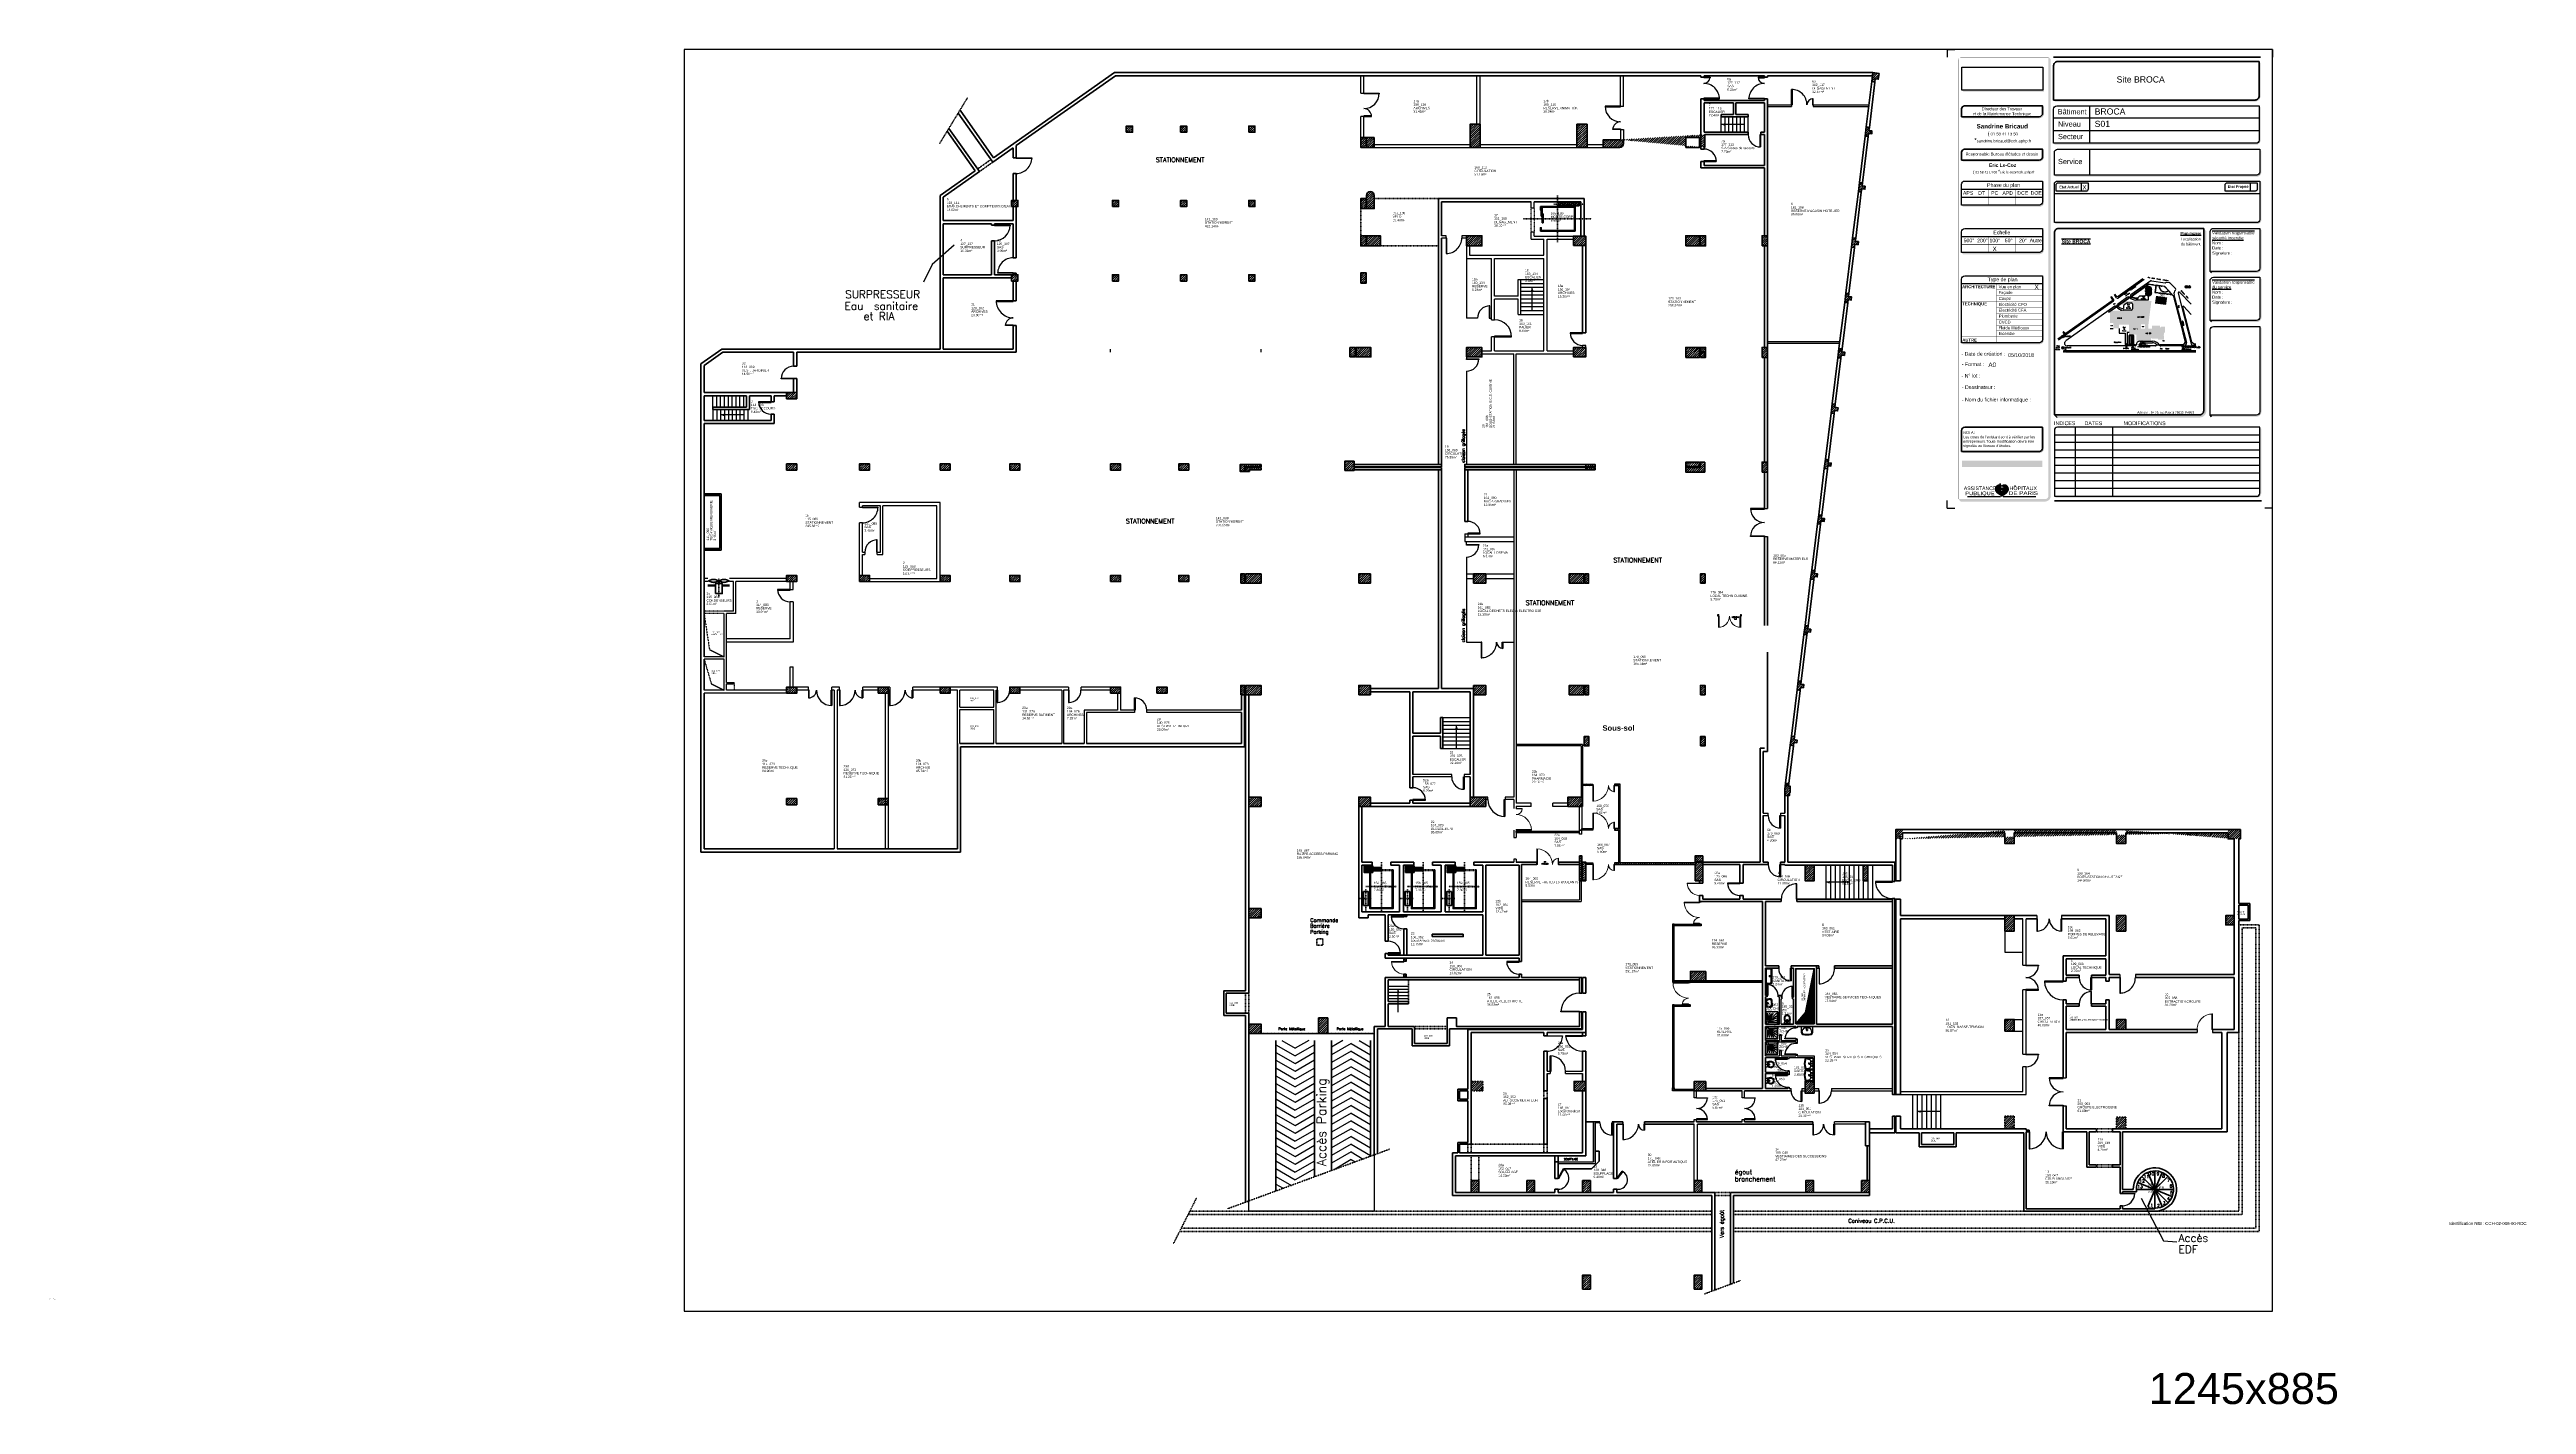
# Paper-space layout 'A0_100°' of a CAD drawing. Header units: metres. Extents: x 19 to 1617, y -54 to 820.
# The model-space entities are those that its viewports show. They can reach past a viewport. Long polylines and large blocks are cut down to what shows.
import ezdxf
from ezdxf.enums import TextEntityAlignment as Align

# ---------------------------------------------------------------- set-up
doc = ezdxf.new("R2010")
doc.units = ezdxf.units.M
doc.header["$LTSCALE"] = 0.1
doc.header["$MEASUREMENT"] = 0
for name, pattern in [('AXE', [2, 1.25, -0.25, 0.25, -0.25]), ('AXES2', [1.125, 0.75, -0.125, 0.125, -0.125]), ('CACHE2', [0.1875, 0.125, -0.0625]), ('CACHÉ', [0.25, 0.125, -0.125]), ('CONTINU', [0]), ('DISCONTINU', [0.75, 0.5, -0.25]), ('POINTILLÉS', [0.1, 0.05, -0.05])]:
    doc.linetypes.add(name, pattern=pattern)
doc.layers.get('0').update_dxf_attribs({"linetype": 'CONTINUOUS'})
for name, color, linetype in [('001 tx _rep_local', 7, 'CONTINUOUS'), ('002 hachure', 7, 'CONTINUOUS'), ('004 cloisons', 7, 'CONTINUOUS'), ('005 Portes', 7, 'CONTINUOUS'), ('00_Fmult', 7, 'CONTINUOUS'), ('00_tx_rep_local', 5, 'CONTINUOUS'), ('011 Sanitaire', 5, 'CONTINUOUS'), ('_Proj- portes', 1, 'CONTINUOUS'), ('A_ACCÈS', 7, 'CONTINUOUS'), ('A_Etiqu_Gaine', 7, 'CONTINUOUS'), ('A_Etiqu_Gaine_ancien', 7, 'CONTINUOUS'), ('A_Etiqu_Gaine_code', 7, 'CONTINUOUS'), ('A_Etiqu_Local', 7, 'CONTINUOUS'), ('A_Etiqu_Local_ancien', 7, 'CONTINUOUS'), ('A_MUR_CLOI', 7, 'CONTINUOUS'), ('CADASTRE', 7, 'CONTINUOUS'), ('CARTOUCHE', 7, 'CONTINUOUS'), ('chevrons parking', 7, 'CONTINUOUS'), ('Digit_DESSIN', 8, 'CONTINU'), ('Digit_HACHURES', 8, 'CONTINUOUS'), ('Digit_parcvp_contour', 8, 'CONTINUOUS'), ('Digit_VOIRIE', 8, 'CONTINU'), ('niveau', 7, 'CONTINUOUS'), ('TEXTE', 8, 'CONTINU'), ('TITRE', 7, 'CONTINU')]:
    doc.layers.add(name, color=color, linetype=linetype)
for name, color, linetype, lineweight in [('002 poteaux', 7, 'CONTINUOUS', 35), ('003 Murs porteurs', 7, 'CONTINUOUS', 35), ('A_MURS_STRU', 7, 'CONTINU', 40), ('A_PORT', 7, 'CONTINU', 0), ('A_SANI', 5, 'CONTINU', 0)]:
    doc.layers.add(name, color=color, linetype=linetype, lineweight=lineweight)
doc.styles.add('ARIAL', font='arial.ttf')
doc.styles.add('Attribut', font='arial.ttf')
doc.styles.add('Comic', font='comic.ttf')
doc.styles.add('EUR_____', font='EUR', dxfattribs={"bigfont": '____'})
doc.styles.add('ROMAND', font='romand', dxfattribs={"oblique": 15, "height": 0.3})
doc.styles.add('ROMANS', font='ROMANS')
doc.styles.add('ROMANS8', font='romans8', dxfattribs={"height": 1})
doc.styles.add('SIMPLEX', font='SIMPLEX')
doc.styles.add('STYLE1', font='arial.ttf', dxfattribs={"height": 0.5})
doc.styles.add('TEXT_1', font='arial.ttf', dxfattribs={"height": 0.1})
doc.dimstyles.get("Standard").update_dxf_attribs({"dimtxt": 0.18, "dimasz": 0.18, "dimexe": 0.18, "dimexo": 0.0625, "dimgap": 0.09, "dimtad": 1, "dimzin": 0, "dimdsep": 46, "dimtxsty": 'Standard', "dimcen": 0.09, "dimadec": 0, "dimazin": 0, "dimtfac": 1, "dimtofl": 0, "dimtmove": 0, "dimatfit": 3, "dimfxl": 1, "dimtolj": 1, "dimtzin": 0, "dimarcsym": 0})
picture_1 = doc.add_image_def('image2.jpg', size_in_pixel=(1654, 472))
pattern_1 = [(45, (109.59121, 38.09947), (-0.07071068, 0.07071068), [])]

# ---------------------------------------------------------------- blocks, each defined once
blk = doc.blocks.new('AP')
at = {"layer": 'TITRE', "color": 162}
for p, q in [((1.5, 0.2), (34.1, 0.2)), ((36.9, 0.2), (69, 0.2)), ((37.7, 2.1), (37.2, 1.8)), ((1.5, 0), (34.1, 0)), ((36.9, 0), (69, 0))]:
    blk.add_line(p, q, dxfattribs=at)
blk.add_lwpolyline([(35.4, 11.3, 0.040839), (35.1, 11.3, 0.069284), (34.8, 11.3, 0.032522), (34.3, 11, 0.065992), (34.1, 10.8, 0.015553), (33.9, 10.6, 0.018033), (33.8, 10.5, 0.008727), (33.9, 10.1, 0.014581), (34, 10, 0.001258), (34.1, 9.6, 0.003771), (34.2, 9.5, 0.017302), (34.2, 9.4, 0.0049), (34.4, 9, 0.061236), (34.8, 8.6, 0.255652), (34.9, 8.6, 0.081209), (35, 8.6, -0.047198), (35.2, 8.7, -0.012508), (35.5, 8.8, -0.019681), (35.7, 8.9, -0.09534), (35.9, 8.9, -0.077927), (36.2, 8.8, -0.052512), (36.4, 8.6, -0.041328), (36.7, 8.3, -0.023808), (36.9, 8.1, -0.018826), (37.1, 7.8, -0.055702), (37.3, 7.4, -0.438515), (37.2, 7.3, -0.097746), (37.1, 7.3, -0.026017), (36.7, 7.4, -0.003681), (36.4, 7.5, -0.017158), (36.3, 7.5, -0.019623), (36, 7.6, -0.022646), (35.8, 7.7, -0.006561), (35.8, 7.8, -0.001355), (35.4, 8, -0.028767), (35, 8.2, 0.069193), (34.9, 8.3, 0.931153), (34.8, 8.2, -0.282467), (34.9, 8, -0.038222), (34.9, 7.8, -0.050578), (34.9, 7.7, -0.027293), (34.8, 7.5, -0.04001), (34.7, 7.4, -0.018236), (34.6, 7.3, -0.007866), (34.5, 7.2, -0.035089), (34.3, 7, -0.202324), (34.2, 7, -0.326635), (34.2, 7, -0.07862), (34.2, 7.2, -0.005133), (34.2, 7.3, -0.007646), (34.2, 7.5, -0.004629), (34.3, 7.7, -0.012365), (34.3, 7.8, -0.032061), (34.3, 7.9, -0.01781), (34.4, 8.1, -0.01125), (34.5, 8.1, -0.003354), (34.5, 8.2, -0.192979), (34.7, 8.4, 0.534623), (34.7, 8.5, 0.01154), (34.7, 8.5, -0.004941), (34.5, 8.7, -0.000237), (34.3, 9, -0.001823), (34.3, 9, -0.027994), (34.2, 9.1, -0.017004), (34, 9.4, -0.008597), (34, 9.4, -0.001073), (33.9, 9.7, -0.016341), (33.8, 9.9, -0.010157), (33.7, 10.2), (32.9, 11, 1.170722), (32.4, 11.5), (32, 12.2, -0.04633), (32.9, 12.3, -0.044462), (33.3, 12.3, -0.024464), (33.3, 12.5, -0.043765), (33.4, 12.6, -0.004393), (33.4, 12.8, -0.01501), (33.4, 12.8, -0.015835), (33.5, 13, -0.003638), (33.7, 13.6, -0.012804), (33.8, 13.8, -0.029657), (33.9, 13.9, -0.397011), (34, 13.9, -0.370529), (34, 13.8, -0.035979), (34, 13.7, 0.025802), (33.9, 13.5, 0.002736), (33.7, 12.9, 0.013878), (33.6, 12.8, 0.010006), (33.6, 12.7, 0.002265), (33.6, 12.6, 0.033157), (33.5, 12.5, 0.020613), (33.5, 12.3), (33.9, 12.2, -0.033642), (34.2, 12.1, -0.02753), (34.5, 11.9, -0.018335), (35, 11.7, -0.111534), (35.3, 11.4, 0.212512), (35.4, 11.3)], format="xyb", dxfattribs=at)
for centre, radius, start, end in [((33.7, 8), 4.57, 171.7266, 177.7735), ((33.7, 8), 4.56, 177.7735, 186.7369), ((36.7, 7.5), 7.63, 167.0497, 171.7266), ((33.9, 8), 4.8, 186.7369, 195.4777), ((33.7, 8.2), 4.55, 158.0899, 167.0497), ((34.6, 8.2), 5.49, 195.4777, 202.2382), ((33.8, 8.2), 4.61, 149.1878, 158.0899), ((33.2, 7.6), 3.96, 202.2382, 210.2007), ((32, 9.2), 2.59, 135.5224, 149.1878), ((35.8, 9.1), 6.95, 210.2007, 216.2332), ((33.5, 7.7), 4.69, 125.3861, 135.5224), ((33.9, 7.7), 4.67, 216.2332, 223.5953), ((41.8, 15.2), 15.5, 223.5953, 226.7262), ((33.6, 7.6), 4.85, 114.6545, 125.3861), ((34.7, 7.7), 5.15, 226.7262, 232.1637), ((67.1, 49.4), 57.9, 232.1637, 233.0019), ((32.8, 9.4), 2.83, 106.1052, 114.6545), ((-13.9, -58.1), 76.6, 52.2729, 53.0019), ((7.1, -30.9), 42.3, 51.9803, 52.2729), ((-845.5, -1121.4), 1426.4, 51.9484, 51.9803), ((36.3, 8.7), 3.11, 165.3869, 175.8978), ((36.2, 8.7), 3.02, 175.8978, 184.3884), ((36.7, 8.7), 3.51, 184.3884, 192.2632), ((35.4, 8.9), 2.18, 143.7145, 165.3869), ((37.9, 9), 4.75, 192.2632, 199.1924), ((36.3, 8.4), 3.02, 199.1924, 207.8885), ((36.7, 8.6), 3.5, 207.8885, 214.1268), ((35.1, 7.6), 1.57, 214.1268, 223.4403), ((29.7, -4.5), 7.56, 54.0994, 57.6432), ((35.5, 7.9), 2.08, 223.4403, 231.4458), ((32.6, -0.5), 2.57, 47.6522, 54.0994), ((35.4, 7.9), 2, 231.4458, 239.6054), ((35.6, 8.1), 2.34, 239.6054, 245.6404), ((-16.8, -54.7), 76, 47.3526, 47.6522), ((36.3, 9.8), 4.12, 245.6404, 250.1869), ((45.5, 13), 16.1, 227.3526, 228.0044), ((39.7, 6.5), 7.35, 228.0044, 231.2535), ((35.5, 7.5), 1.67, 250.1869, 258.432), ((34.8, 0.4), 0.537, 37.3369, 51.2535), ((35.7, 8.4), 2.62, 258.432, 265.0151), ((-226.9, -201), 330.7, 37.5074, 37.5723), ((34.8, 0.4), 0.526, 37.5727, 39.2123), ((28.2, -5.2), 9.1, 36.2152, 37.5074), ((35.6, 6.8), 1.02, 265.0151, 286.4507), ((33.9, 1.4), 2.04, 324.3174, 328.1254), ((35.8, 0.4), 0.308, 216.2152, 223.2378), ((35.6, 0.2), 0.00378, 223.2378, 324.3174), ((35.6, 9.3), 2.09, 82.0993, 87.4556), ((35.6, 11.5), 0.183, 289.8729, 330.8832), ((33.2, 1.8), 2.85, 328.1254, 329.3268), ((38.3, -1.2), 3.03, 148.1617, 149.3268), ((36, 0.2), 0.348, 138.6166, 148.1617), ((36.4, 11.1), 0.71, 121.2745, 150.8832), ((37.4, -0.7), 2.03, 136.7652, 142.4539), ((36.5, -0.2), 0.983, 133.5114, 138.6166), ((35.8, 10.8), 0.552, 69.4768, 82.0993), ((34.9, 8.9), 3.25, 286.4507, 298.4074), ((33.5, 4.6), 7.12, 66.9968, 69.4768), ((84.9, -45.4), 67.2, 136.3837, 136.7652), ((39.4, 6.2), 6.43, 116.5805, 121.2745), ((35.5, 9.3), 2.06, 62.3847, 66.9968), ((41.3, -4.1), 7.13, 129.9565, 134.019), ((37.5, -0.2), 1.75, 134.019, 136.3837), ((38.2, 8.7), 3.68, 110.3759, 116.5805), ((35.2, 8.6), 2.8, 58.4314, 62.3847), ((35, 8.9), 3.18, 298.4074, 307.8333), ((34.4, 7.4), 4.21, 55.209, 58.4314), ((44.6, -8.1), 12.3, 126.8688, 129.9565), ((36, 9.7), 1.43, 44.1875, 55.209), ((38.2, 8.6), 3.74, 103.4598, 110.3759), ((35.7, 7.9), 1.93, 307.8333, 319.9328), ((34.7, 8.4), 3.29, 36.9186, 44.1875), ((35.4, 8.2), 2.37, 319.9328, 332.6559), ((38.2, 8.3), 4, 96.772, 103.4598), ((35.8, 9.2), 1.93, 25.7829, 36.9186), ((34.1, 8.5), 3.74, 17.7749, 25.7829), ((35, 8.4), 2.78, 332.6559, 344.3977), ((34.5, 8.6), 3.35, 8.9429, 17.7749), ((33.7, 8.7), 4.13, 344.3977, 351.6629), ((19.2, 27.3), 31.2, 306.2155, 307.034), ((38, 10), 2.34, 87.3378, 96.772), ((34.3, 8.5), 3.59, 0.4148, 8.9429), ((35, 8.5), 2.85, 351.6629, 0.4148), ((-37.9, 103), 126.1, 307.034, 307.2805), ((37.9, 7.2), 5.17, 80.9968, 87.3378), ((-123.3, 215.3), 267.1, 307.2805, 307.4499), ((38.2, 9.1), 3.23, 69.4836, 80.9968), ((29.1, 16.2), 16.4, 307.4499, 308.6588), ((-3.6, 57.1), 68.8, 308.6588, 309.2493), ((38.1, 8.7), 3.68, 58.697, 69.4836), ((36.7, 7.8), 5.13, 309.2493, 314.9926), ((38.1, 8.8), 3.57, 48.4182, 58.697), ((35.4, 9.1), 6.87, 314.9926, 319.9568), ((38.4, 9.1), 3.18, 37.5137, 48.4182), ((38.7, 6.3), 2.61, 319.9568, 327.8461), ((37.4, 8.3), 4.44, 30.0773, 37.5137), ((27.9, 13.1), 15.3, 327.8461, 331.1038), ((36.1, 7.5), 5.96, 23.664, 30.0773), ((35, 9.2), 7.18, 331.1038, 336.9231), ((36.5, 7.7), 5.48, 15.8627, 23.664), ((36.4, 8.6), 5.72, 336.9231, 343.4433), ((36, 7.6), 5.96, 8.3832, 15.8627), ((37.4, 7.8), 4.62, 357.661, 8.3832), ((39.4, 7.7), 2.63, 343.4433, 357.661)]:
    blk.add_arc(centre, radius, start, end, dxfattribs=at)
for points in [[(34, 6.4, 0.1), (29.2, 8.4, 0.1), (34.1, 6.4, 0.1), (29.1, 8.3, 0.1)], [(34.1, 6.4, 0.1), (29.1, 8.3, 0.1), (34.1, 6.4, 0.1), (29.1, 8.2, 0.1)], [(34.1, 6.4, 0.1), (29.1, 8.2, 0.1), (34.2, 6.3, 0.1), (29.1, 8.1, 0.1)], [(34.2, 6.3, 0.1), (29.1, 8.1, 0.1), (34.2, 6.3, 0.1), (29.1, 8, 0.1)], [(34.2, 6.3, 0.1), (29.1, 8, 0.1), (34.2, 6.3, 0.1), (29.1, 7.9, 0.1)], [(34.2, 6.3, 0.1), (29.1, 7.9, 0.1), (34.3, 6.2, 0.1), (29.1, 7.8, 0.1)], [(34.3, 6.2, 0.1), (29.1, 7.8, 0.1), (34.3, 6.2, 0.1), (29.1, 7.7, 0.1)], [(34.3, 6.2, 0.1), (29.1, 7.7, 0.1), (34.3, 6.2, 0.1), (29.2, 7.5, 0.1)], [(33.8, 6.6, 0.1), (29.3, 9, 0.1), (33.9, 6.6, 0.1), (29.2, 8.9, 0.1)], [(33.9, 6.6, 0.1), (29.2, 8.9, 0.1), (33.9, 6.6, 0.1), (29.2, 8.8, 0.1)], [(33.9, 6.6, 0.1), (29.2, 8.8, 0.1), (33.9, 6.5, 0.1), (29.2, 8.7, 0.1)], [(33.9, 6.5, 0.1), (29.2, 8.7, 0.1), (34, 6.5, 0.1), (29.2, 8.6, 0.1)], [(34, 6.5, 0.1), (29.2, 8.6, 0.1), (34, 6.5, 0.1), (29.2, 8.5, 0.1)], [(34, 6.5, 0.1), (29.2, 8.5, 0.1), (34, 6.5, 0.1), (29.2, 8.4, 0.1)], [(34, 6.5, 0.1), (29.2, 8.4, 0.1), (34, 6.4, 0.1), (29.2, 8.4, 0.1)], [(34.3, 6.2, 0.1), (29.2, 7.5, 0.1), (34.4, 6.2, 0.1), (29.2, 7.4, 0.1)], [(34.4, 6.2, 0.1), (29.2, 7.4, 0.1), (34.4, 6.1, 0.1), (29.2, 7.3, 0.1)], [(34.4, 6.1, 0.1), (29.2, 7.3, 0.1), (34.5, 6.1, 0.1), (29.2, 7.2, 0.1)], [(34.5, 6.1, 0.1), (29.2, 7.2, 0.1), (34.5, 6.1, 0.1), (29.2, 7.1, 0.1)], [(34.5, 6.1, 0.1), (29.2, 7.1, 0.1), (34.5, 6.1, 0.1), (29.2, 6.9, 0.1)], [(34.5, 6.1, 0.1), (29.2, 6.9, 0.1), (34.6, 6, 0.1), (29.3, 6.8, 0.1)], [(33.7, 6.8, 0.1), (29.4, 9.4, 0.1), (33.8, 6.8, 0.1), (29.3, 9.3, 0.1)], [(33.8, 6.8, 0.1), (29.3, 9.3, 0.1), (33.8, 6.7, 0.1), (29.3, 9.2, 0.1)], [(33.8, 6.7, 0.1), (29.3, 9.2, 0.1), (33.8, 6.7, 0.1), (29.3, 9.1, 0.1)], [(33.8, 6.7, 0.1), (29.3, 9.1, 0.1), (33.8, 6.6, 0.1), (29.3, 9, 0.1)], [(34.6, 6, 0.1), (29.3, 6.8, 0.1), (34.6, 6, 0.1), (29.3, 6.7, 0.1)], [(34.6, 6, 0.1), (29.3, 6.7, 0.1), (34.6, 6, 0.1), (29.3, 6.6, 0.1)], [(34.6, 6, 0.1), (29.3, 6.6, 0.1), (34.7, 6, 0.1), (29.4, 6.5, 0.1)], [(33.6, 7, 0.1), (29.5, 9.8, 0.1), (33.7, 7, 0.1), (29.4, 9.7, 0.1)], [(33.7, 7, 0.1), (29.4, 9.7, 0.1), (33.7, 6.9, 0.1), (29.4, 9.6, 0.1)], [(33.7, 6.9, 0.1), (29.4, 9.6, 0.1), (33.7, 6.8, 0.1), (29.4, 9.4, 0.1)], [(34.7, 6, 0.1), (29.4, 6.5, 0.1), (34.7, 6, 0.1), (29.4, 6.4, 0.1)], [(34.7, 6, 0.1), (29.4, 6.4, 0.1), (34.8, 5.9, 0.1), (29.4, 6.3, 0.1)], [(34.8, 5.9, 0.1), (29.4, 6.3, 0.1), (34.8, 5.9, 0.1), (29.5, 6.2, 0.1)], [(33.6, 7.1, 0.1), (29.6, 10, 0.1), (33.6, 7.1, 0.1), (29.5, 9.9, 0.1)], [(33.6, 7.1, 0.1), (29.5, 9.9, 0.1), (33.6, 7, 0.1), (29.5, 9.8, 0.1)], [(34.8, 5.9, 0.1), (29.5, 6.2, 0.1), (34.9, 5.9, 0.1), (29.5, 6.1, 0.1)], [(34.9, 5.9, 0.1), (29.5, 6.1, 0.1), (35, 5.9, 0.1), (29.5, 6, 0.1)], [(35, 5.9, 0.1), (29.5, 6, 0.1), (35, 5.9, 0.1), (29.6, 5.9, 0.1)], [(33.5, 7.3, 0.1), (29.7, 10.2, 0.1), (33.5, 7.2, 0.1), (29.6, 10.1, 0.1)], [(33.5, 7.2, 0.1), (29.6, 10.1, 0.1), (33.6, 7.1, 0.1), (29.6, 10, 0.1)], [(35, 5.9, 0.1), (29.6, 5.8, 0.1), (35.1, 5.9, 0.1), (29.7, 5.8, 0.1)], [(35, 5.9, 0.1), (29.6, 5.9, 0.1), (35, 5.9, 0.1), (29.6, 5.8, 0.1)], [(33.4, 7.4, 0.1), (29.8, 10.4, 0.1), (33.5, 7.4, 0.1), (29.7, 10.3, 0.1)], [(33.5, 7.4, 0.1), (29.7, 10.3, 0.1), (33.5, 7.3, 0.1), (29.7, 10.2, 0.1)], [(35.1, 5.9, 0.1), (29.7, 5.8, 0.1), (35.1, 5.8, 0.1), (29.7, 5.7, 0.1)], [(35.1, 5.8, 0.1), (29.7, 5.7, 0.1), (35.1, 5.8, 0.1), (29.8, 5.6, 0.1)], [(33.4, 7.6, 0.1), (29.9, 10.6, 0.1), (33.4, 7.5, 0.1), (29.8, 10.5, 0.1)], [(33.4, 7.5, 0.1), (29.8, 10.5, 0.1), (33.4, 7.4, 0.1), (29.8, 10.4, 0.1)], [(35.2, 5.8, 0.1), (29.8, 5.5, 0.1), (35.2, 5.8, 0.1), (29.9, 5.4, 0.1)], [(35.1, 5.8, 0.1), (29.8, 5.6, 0.1), (35.2, 5.8, 0.1), (29.8, 5.5, 0.1)], [(33.3, 7.8, 0.1), (30, 10.8, 0.1), (33.4, 7.7, 0.1), (29.9, 10.7, 0.1)], [(33.4, 7.7, 0.1), (29.9, 10.7, 0.1), (33.4, 7.6, 0.1), (29.9, 10.6, 0.1)], [(35.3, 5.8, 0.1), (29.9, 5.3, 0.1), (35.3, 5.8, 0.1), (30, 5.2, 0.1)], [(35.2, 5.8, 0.1), (29.9, 5.4, 0.1), (35.3, 5.8, 0.1), (29.9, 5.3, 0.1)], [(33.3, 7.9, 0.1), (30.1, 10.9, 0.1), (33.3, 7.8, 0.1), (30, 10.8, 0.1)], [(35.3, 5.8, 0.1), (30, 5.2, 0.1), (35.4, 5.8, 0.1), (30.1, 5.1, 0.1)], [(33.3, 8, 0.1), (30.1, 11, 0.1), (33.3, 7.9, 0.1), (30.1, 10.9, 0.1)], [(33.3, 8.1, 0.1), (30.2, 11, 0.1), (33.3, 8, 0.1), (30.1, 11, 0.1)], [(35.4, 5.8, 0.1), (30.1, 5.1, 0.1), (35.4, 5.8, 0.1), (30.2, 5, 0.1)], [(33.3, 8.1, 0.1), (30.3, 11.1, 0.1), (33.3, 8.1, 0.1), (30.2, 11, 0.1)], [(35.5, 5.8, 0.1), (30.2, 4.9, 0.1), (35.5, 5.8, 0.1), (30.3, 4.8, 0.1)], [(35.4, 5.8, 0.1), (30.2, 5, 0.1), (35.5, 5.8, 0.1), (30.2, 4.9, 0.1)], [(33.2, 8.2, 0.1), (30.4, 11.2, 0.1), (33.3, 8.1, 0.1), (30.3, 11.1, 0.1)], [(41.4, 5.8, 0.1), (30.3, 4.7, 0.1), (41.3, 5.7, 0.1), (30.4, 4.7, 0.1)], [(35.5, 5.8, 0.1), (30.3, 4.8, 0.1), (41.4, 5.8, 0.1), (30.3, 4.7, 0.1)], [(33.2, 8.3, 0.1), (30.5, 11.3, 0.1), (33.2, 8.2, 0.1), (30.4, 11.2, 0.1)], [(41.3, 5.7, 0.1), (30.4, 4.7, 0.1), (41.3, 5.6, 0.1), (30.5, 4.6, 0.1)], [(33.2, 8.4, 0.1), (30.6, 11.4, 0.1), (33.2, 8.3, 0.1), (30.5, 11.3, 0.1)], [(41.3, 5.6, 0.1), (30.5, 4.6, 0.1), (41.2, 5.4, 0.1), (30.5, 4.5, 0.1)], [(41.2, 5.4, 0.1), (30.5, 4.5, 0.1), (41.1, 5.3, 0.1), (30.6, 4.4, 0.1)], [(33.2, 8.5, 0.1), (30.7, 11.5, 0.1), (33.2, 8.4, 0.1), (30.6, 11.4, 0.1)], [(41.1, 5.3, 0.1), (30.6, 4.4, 0.1), (41, 5.2, 0.1), (30.7, 4.3, 0.1)], [(33.2, 8.5, 0.1), (30.8, 11.6, 0.1), (33.2, 8.5, 0.1), (30.7, 11.5, 0.1)], [(41, 5.2, 0.1), (30.7, 4.3, 0.1), (41, 5.1, 0.1), (30.8, 4.2, 0.1)], [(33.2, 8.6, 0.1), (31, 11.7, 0.1), (33.2, 8.5, 0.1), (30.8, 11.6, 0.1)], [(41, 5.1, 0.1), (30.8, 4.2, 0.1), (40.9, 4.9, 0.1), (30.9, 4.1, 0.1)], [(40.9, 4.9, 0.1), (30.9, 4.1, 0.1), (40.9, 4.9, 0.1), (31, 4, 0.1)], [(33.2, 8.7, 0.1), (31.1, 11.7, 0.1), (33.2, 8.6, 0.1), (31, 11.7, 0.1)], [(40.9, 4.9, 0.1), (31, 4, 0.1), (40.8, 4.8, 0.1), (31.1, 3.9, 0.1)], [(33.2, 8.8, 0.1), (31.2, 11.8, 0.1), (33.2, 8.7, 0.1), (31.1, 11.7, 0.1)], [(40.8, 4.8, 0.1), (31.1, 3.9, 0.1), (40.8, 4.8, 0.1), (31.2, 3.9, 0.1)], [(33.2, 8.8, 0.1), (31.3, 11.9, 0.1), (33.2, 8.8, 0.1), (31.2, 11.8, 0.1)], [(40.8, 4.8, 0.1), (31.2, 3.9, 0.1), (40.8, 4.7, 0.1), (31.3, 3.8, 0.1)], [(33.2, 8.9, 0.1), (31.5, 12, 0.1), (33.2, 8.8, 0.1), (31.3, 11.9, 0.1)], [(40.7, 4.7, 0.1), (31.3, 3.8, 0.1), (40.7, 4.6, 0.1), (31.4, 3.7, 0.1)], [(40.8, 4.7, 0.1), (31.3, 3.8, 0.1), (40.7, 4.7, 0.1), (31.3, 3.8, 0.1)], [(40.7, 4.6, 0.1), (31.4, 3.7, 0.1), (40.6, 4.6, 0.1), (31.5, 3.7, 0.1)], [(33.2, 9, 0.1), (31.6, 12, 0.1), (33.2, 8.9, 0.1), (31.5, 12, 0.1)], [(40.6, 4.6, 0.1), (31.5, 3.7, 0.1), (40.6, 4.5, 0.1), (31.5, 3.6, 0.1)], [(40.6, 4.5, 0.1), (31.5, 3.6, 0.1), (40.5, 4.4, 0.1), (31.6, 3.5, 0.1)], [(33.2, 9.1, 0.1), (31.7, 12, 0.1), (33.2, 9, 0.1), (31.6, 12, 0.1)], [(40.5, 4.4, 0.1), (31.6, 3.5, 0.1), (40.4, 4.3, 0.1), (31.7, 3.4, 0.1)], [(33.2, 9.2, 0.1), (31.7, 12.1, 0.1), (33.2, 9.1, 0.1), (31.7, 12, 0.1)], [(33.3, 9.3, 0.1), (31.8, 12.1, 0.1), (33.2, 9.2, 0.1), (31.7, 12.1, 0.1)], [(40.4, 4.3, 0.1), (31.7, 3.4, 0.1), (40.4, 4.3, 0.1), (31.9, 3.3, 0.1)], [(33.3, 9.4, 0.1), (31.9, 12.1, 0.1), (33.3, 9.3, 0.1), (31.8, 12.1, 0.1)], [(32.4, 11.2, 0.1), (32, 12.2, 0.1), (32.4, 11.1, 0.1), (31.9, 12.1, 0.1)], [(32.4, 11.1, 0.1), (31.9, 12.1, 0.1), (33.3, 9.4, 0.1), (31.9, 12.1, 0.1)], [(40.4, 4.3, 0.1), (31.9, 3.3, 0.1), (40.3, 4.2, 0.1), (32, 3.3, 0.1)], [(32, 12.2, 0.1), (32.4, 11.5, 0.1), (32.5, 12.3, 0.1), (32.5, 11.6, 0.1)], [(32.3, 12.2, 0.1), (32.2, 12.2, 0.1), (32.5, 12.3, 0.1), (32, 12.2, 0.1)], [(32.4, 11.4, 0.1), (32.4, 11.5, 0.1), (32.4, 11.2, 0.1), (32, 12.2, 0.1)], [(40.3, 4.2, 0.1), (32, 3.3, 0.1), (40.2, 4.1, 0.1), (32.1, 3.2, 0.1)], [(40.2, 4.1, 0.1), (32.1, 3.2, 0.1), (40.2, 4.1, 0.1), (32.2, 3.1, 0.1)], [(40.2, 4.1, 0.1), (32.2, 3.1, 0.1), (40.1, 4, 0.1), (32.3, 3, 0.1)], [(40.1, 4, 0.1), (32.3, 3, 0.1), (40, 4, 0.1), (32.4, 2.9, 0.1)], [(33.3, 9.5, 0.1), (32.5, 11, 0.1), (33.3, 9.4, 0.1), (32.4, 11.1, 0.1)], [(40, 4, 0.1), (32.4, 2.9, 0.1), (40, 3.9, 0.1), (32.6, 2.8, 0.1)], [(32.5, 12.3, 0.1), (33, 11.4, 0.1), (33.9, 10.1, 0.1), (33.1, 11.3, 0.1)], [(32.8, 11.6, 0.1), (32.9, 11.5, 0.1), (32.5, 12.3, 0.1), (33, 11.4, 0.1)], [(32.5, 11.6, 0.1), (32.7, 11.6, 0.1), (32.5, 12.3, 0.1), (32.8, 11.6, 0.1)], [(33.9, 10.2, 0.1), (32.6, 12.3, 0.1), (33.9, 10.1, 0.1), (32.5, 12.3, 0.1)], [(33.3, 9.6, 0.1), (32.6, 10.9, 0.1), (33.3, 9.5, 0.1), (32.5, 11, 0.1)], [(33.9, 10.2, 0.1), (32.8, 12.3, 0.1), (33.9, 10.2, 0.1), (32.6, 12.3, 0.1)], [(33.4, 9.7, 0.1), (32.7, 10.9, 0.1), (33.3, 9.6, 0.1), (32.6, 10.9, 0.1)], [(40, 3.9, 0.1), (32.6, 2.8, 0.1), (39.9, 3.9, 0.1), (32.7, 2.7, 0.1)], [(33.4, 9.9, 0.1), (32.8, 10.9, 0.1), (33.4, 9.7, 0.1), (32.7, 10.9, 0.1)], [(39.9, 3.9, 0.1), (32.7, 2.7, 0.1), (39.8, 3.8, 0.1), (32.8, 2.6, 0.1)], [(33.9, 10.3, 0.1), (32.9, 12.3, 0.1), (33.9, 10.2, 0.1), (32.8, 12.3, 0.1)], [(33.5, 10, 0.1), (32.9, 11, 0.1), (33.4, 9.9, 0.1), (32.8, 10.9, 0.1)], [(39.8, 3.8, 0.1), (32.8, 2.6, 0.1), (39.7, 3.7, 0.1), (33, 2.5, 0.1)], [(33.8, 10.3, 0.1), (33, 12.3, 0.1), (33.9, 10.3, 0.1), (32.9, 12.3, 0.1)], [(33.9, 10.1, 0.1), (33, 11.1, 0.1), (34, 10, 0.1), (32.9, 11, 0.1)], [(34, 10, 0.1), (32.9, 11, 0.1), (34, 10, 0.1), (33.7, 10.2, 0.1)], [(33.6, 10.1, 0.1), (33.7, 10.2, 0.1), (33.5, 10, 0.1), (32.9, 11, 0.1)], [(33.8, 10.4, 0.1), (33.1, 12.3, 0.1), (33.8, 10.3, 0.1), (33, 12.3, 0.1)], [(33.9, 10.1, 0.1), (33.1, 11.2, 0.1), (33.9, 10.1, 0.1), (33, 11.1, 0.1)], [(39.7, 3.7, 0.1), (33, 2.5, 0.1), (39.6, 3.6, 0.1), (33, 2.5, 0.1)], [(39.5, 3.6, 0.1), (33, 2.5, 0.1), (39.4, 3.5, 0.1), (33, 2.4, 0.1)], [(39.6, 3.6, 0.1), (33, 2.5, 0.1), (39.5, 3.6, 0.1), (33, 2.5, 0.1)], [(39.4, 3.5, 0.1), (33, 2.4, 0.1), (39.3, 3.4, 0.1), (33.1, 2.4, 0.1)], [(33.8, 10.5, 0.1), (33.1, 12.3, 0.1), (33.8, 10.4, 0.1), (33.1, 12.3, 0.1)], [(33.3, 12.3, 0.1), (33.2, 12.3, 0.1), (33.8, 10.5, 0.1), (33.1, 12.3, 0.1)], [(33.9, 10.1, 0.1), (33.1, 11.3, 0.1), (33.9, 10.1, 0.1), (33.1, 11.2, 0.1)], [(39.3, 3.4, 0.1), (33.1, 2.4, 0.1), (39.3, 3.3, 0.1), (33.1, 2.4, 0.1)], [(39.3, 3.4, 0.1), (33.1, 2.4, 0.1), (39.3, 3.4, 0.1), (33.1, 2.4, 0.1)], [(39.3, 3.3, 0.1), (33.1, 2.4, 0.1), (39.2, 3.3, 0.1), (33.2, 2.3, 0.1)], [(39.2, 3.3, 0.1), (33.2, 2.3, 0.1), (39.2, 3.3, 0.1), (33.3, 2.2, 0.1)], [(33.3, 12.5, 0.1), (33.3, 12.5, 0.1), (33.8, 10.5, 0.1), (33.3, 12.4, 0.1)], [(33.4, 12.5, 0.1), (33.3, 12.5, 0.1), (33.8, 10.5, 0.1), (33.3, 12.5, 0.1)], [(33.3, 12.4, 0.1), (33.3, 12.4, 0.1), (33.8, 10.5, 0.1), (33.3, 12.3, 0.1)], [(33.3, 12.4, 0.1), (33.3, 12.4, 0.1), (33.8, 10.5, 0.1), (33.3, 12.4, 0.1)], [(33.3, 12.3, 0.1), (33.3, 12.3, 0.1), (33.8, 10.5, 0.1), (33.3, 12.3, 0.1)], [(39.2, 3.3, 0.1), (33.3, 2.2, 0.1), (39.1, 3.2, 0.1), (33.4, 2.1, 0.1)], [(33.5, 12.5, 0.1), (33.4, 12.9, 0.1), (33.5, 12.4, 0.1), (33.4, 12.9, 0.1)], [(33.5, 12.5, 0.1), (33.5, 12.9, 0.1), (33.5, 12.5, 0.1), (33.4, 12.9, 0.1)], [(33.5, 12.4, 0.1), (33.4, 12.9, 0.1), (33.5, 12.4, 0.1), (33.4, 12.8, 0.1)], [(33.5, 12.4, 0.1), (33.4, 12.9, 0.1), (33.5, 12.4, 0.1), (33.4, 12.9, 0.1)], [(33.5, 12.3, 0.1), (33.4, 12.7, 0.1), (33.9, 10.6, 0.1), (33.4, 12.7, 0.1)], [(33.4, 12.8, 0.1), (33.4, 12.8, 0.1), (33.5, 12.3, 0.1), (33.4, 12.7, 0.1)], [(33.4, 12.8, 0.1), (33.4, 12.8, 0.1), (33.5, 12.3, 0.1), (33.4, 12.8, 0.1)], [(33.5, 12.3, 0.1), (33.4, 12.8, 0.1), (33.5, 12.3, 0.1), (33.4, 12.8, 0.1)], [(33.5, 12.3, 0.1), (33.4, 12.8, 0.1), (33.5, 12.3, 0.1), (33.4, 12.8, 0.1)], [(33.5, 12.4, 0.1), (33.4, 12.8, 0.1), (33.5, 12.3, 0.1), (33.4, 12.8, 0.1)], [(33.9, 10.5, 0.1), (33.4, 12.7, 0.1), (33.8, 10.5, 0.1), (33.4, 12.6, 0.1)], [(33.9, 10.6, 0.1), (33.4, 12.7, 0.1), (33.9, 10.5, 0.1), (33.4, 12.7, 0.1)], [(33.9, 10.6, 0.1), (33.4, 12.7, 0.1), (33.9, 10.6, 0.1), (33.4, 12.7, 0.1)], [(33.4, 12.6, 0.1), (33.4, 12.6, 0.1), (33.8, 10.5, 0.1), (33.4, 12.5, 0.1)], [(33.8, 10.5, 0.1), (33.4, 12.6, 0.1), (33.8, 10.5, 0.1), (33.4, 12.6, 0.1)], [(33.8, 10.5, 0.1), (33.4, 12.6, 0.1), (33.8, 10.5, 0.1), (33.4, 12.6, 0.1)], [(39.1, 3.2, 0.1), (33.4, 2.1, 0.1), (39.1, 3.2, 0.1), (33.6, 2, 0.1)], [(33.6, 12.6, 0.1), (33.6, 13.3, 0.1), (33.5, 12.6, 0.1), (33.6, 13.2, 0.1)], [(33.5, 12.6, 0.1), (33.6, 13.2, 0.1), (33.5, 12.5, 0.1), (33.5, 13.1, 0.1)], [(33.5, 12.5, 0.1), (33.5, 13.1, 0.1), (33.5, 12.5, 0.1), (33.5, 13, 0.1)], [(33.5, 12.5, 0.1), (33.5, 13, 0.1), (33.5, 12.5, 0.1), (33.5, 12.9, 0.1)], [(33.5, 12.5, 0.1), (33.5, 13, 0.1), (33.5, 12.5, 0.1), (33.5, 13, 0.1)], [(33.9, 10.6, 0.1), (33.9, 12.2, 0.1), (33.9, 10.6, 0.1), (33.5, 12.3, 0.1)], [(33.6, 12.8, 0.1), (33.8, 13.9, 0.1), (33.6, 12.8, 0.1), (33.8, 13.8, 0.1)], [(33.6, 12.8, 0.1), (33.8, 13.9, 0.1), (33.6, 12.8, 0.1), (33.8, 13.9, 0.1)], [(33.6, 12.8, 0.1), (33.9, 13.9, 0.1), (33.6, 12.8, 0.1), (33.8, 13.9, 0.1)], [(33.6, 12.9, 0.1), (33.9, 13.9, 0.1), (33.6, 12.8, 0.1), (33.9, 13.9, 0.1)], [(33.6, 12.9, 0.1), (33.9, 13.9, 0.1), (33.6, 12.9, 0.1), (33.9, 13.9, 0.1)], [(33.7, 12.9, 0.1), (33.9, 13.9, 0.1), (33.6, 12.9, 0.1), (33.9, 13.9, 0.1)], [(33.6, 12.8, 0.1), (33.8, 13.8, 0.1), (33.6, 12.8, 0.1), (33.8, 13.7, 0.1)], [(33.6, 12.8, 0.1), (33.8, 13.8, 0.1), (33.6, 12.8, 0.1), (33.8, 13.8, 0.1)], [(33.6, 12.8, 0.1), (33.8, 13.8, 0.1), (33.6, 12.8, 0.1), (33.8, 13.8, 0.1)], [(33.6, 12.8, 0.1), (33.8, 13.8, 0.1), (33.6, 12.8, 0.1), (33.8, 13.8, 0.1)], [(33.6, 12.8, 0.1), (33.8, 13.8, 0.1), (33.6, 12.8, 0.1), (33.8, 13.8, 0.1)], [(33.6, 12.7, 0.1), (33.8, 13.7, 0.1), (33.6, 12.7, 0.1), (33.7, 13.6, 0.1)], [(33.6, 12.8, 0.1), (33.8, 13.7, 0.1), (33.6, 12.7, 0.1), (33.8, 13.7, 0.1)], [(33.6, 12.7, 0.1), (33.7, 13.6, 0.1), (33.6, 12.6, 0.1), (33.7, 13.5, 0.1)], [(33.6, 12.7, 0.1), (33.7, 13.6, 0.1), (33.6, 12.7, 0.1), (33.7, 13.6, 0.1)], [(33.6, 12.7, 0.1), (33.7, 13.6, 0.1), (33.6, 12.7, 0.1), (33.7, 13.6, 0.1)], [(33.6, 12.6, 0.1), (33.7, 13.5, 0.1), (33.6, 12.6, 0.1), (33.6, 13.4, 0.1)], [(33.6, 12.6, 0.1), (33.6, 13.4, 0.1), (33.6, 12.6, 0.1), (33.6, 13.3, 0.1)], [(39.1, 3.2, 0.1), (33.6, 2, 0.1), (39, 3.1, 0.1), (33.7, 2, 0.1)], [(33.7, 13, 0.1), (33.9, 13.9, 0.1), (33.7, 12.9, 0.1), (33.9, 13.9, 0.1)], [(33.7, 13.1, 0.1), (33.9, 13.9, 0.1), (33.7, 13, 0.1), (33.9, 13.9, 0.1)], [(33.8, 13.2, 0.1), (34, 13.9, 0.1), (33.7, 13.1, 0.1), (33.9, 13.9, 0.1)], [(34, 10, 0.1), (33.7, 10.2, 0.1), (34, 10, 0.1), (33.7, 10.1, 0.1)], [(34, 10, 0.1), (33.7, 10.2, 0.1), (34, 10, 0.1), (33.7, 10.2, 0.1)], [(34, 9.9, 0.1), (33.7, 10.1, 0.1), (34, 9.9, 0.1), (33.7, 10, 0.1)], [(34, 10, 0.1), (33.7, 10.1, 0.1), (34, 9.9, 0.1), (33.7, 10.1, 0.1)], [(34, 9.9, 0.1), (33.7, 10, 0.1), (34.1, 9.8, 0.1), (33.8, 10, 0.1)], [(39, 3.1, 0.1), (33.7, 2, 0.1), (38.9, 3, 0.1), (33.8, 1.9, 0.1)], [(33.8, 13.3, 0.1), (34, 13.9, 0.1), (33.8, 13.2, 0.1), (34, 13.9, 0.1)], [(33.9, 13.4, 0.1), (34, 13.9, 0.1), (33.8, 13.3, 0.1), (34, 13.9, 0.1)], [(34.1, 9.8, 0.1), (33.8, 10, 0.1), (34.1, 9.7, 0.1), (33.8, 9.9, 0.1)], [(34.1, 9.7, 0.1), (33.8, 9.9, 0.1), (34.1, 9.6, 0.1), (33.8, 9.8, 0.1)], [(34.1, 9.7, 0.1), (33.8, 9.9, 0.1), (34.1, 9.7, 0.1), (33.8, 9.9, 0.1)], [(34.2, 9.6, 0.1), (33.8, 9.8, 0.1), (34.2, 9.6, 0.1), (33.9, 9.7, 0.1)], [(34.1, 9.6, 0.1), (33.8, 9.8, 0.1), (34.2, 9.6, 0.1), (33.8, 9.8, 0.1)], [(34.1, 9.6, 0.1), (33.8, 9.8, 0.1), (34.1, 9.6, 0.1), (33.8, 9.8, 0.1)], [(38.8, 3, 0.1), (33.8, 1.8, 0.1), (38.7, 2.9, 0.1), (33.9, 1.8, 0.1)], [(38.9, 3, 0.1), (33.8, 1.9, 0.1), (38.8, 3, 0.1), (33.8, 1.8, 0.1)], [(33.9, 13.5, 0.1), (34, 13.9, 0.1), (33.9, 13.4, 0.1), (34, 13.9, 0.1)], [(33.9, 13.6, 0.1), (34, 13.8, 0.1), (33.9, 13.5, 0.1), (34, 13.9, 0.1)], [(33.9, 13.6, 0.1), (34, 13.8, 0.1), (33.9, 13.6, 0.1), (34, 13.8, 0.1)], [(33.9, 13.6, 0.1), (34, 13.8, 0.1), (33.9, 13.6, 0.1), (34, 13.8, 0.1)], [(33.9, 13.6, 0.1), (34, 13.8, 0.1), (33.9, 13.6, 0.1), (34, 13.8, 0.1)], [(34, 13.7, 0.1), (34, 13.8, 0.1), (33.9, 13.6, 0.1), (34, 13.8, 0.1)], [(34, 13.7, 0.1), (34, 13.7, 0.1), (33.9, 13.6, 0.1), (34, 13.7, 0.1)], [(34, 10.7, 0.1), (33.9, 12.2, 0.1), (33.9, 10.6, 0.1), (33.9, 12.2, 0.1)], [(34, 10.7, 0.1), (34, 12.2, 0.1), (34, 10.7, 0.1), (33.9, 12.2, 0.1)], [(34.2, 9.6, 0.1), (33.9, 9.7, 0.1), (34.2, 9.5, 0.1), (33.9, 9.6, 0.1)], [(34.2, 9.6, 0.1), (33.9, 9.7, 0.1), (34.2, 9.6, 0.1), (33.9, 9.7, 0.1)], [(34.2, 9.5, 0.1), (33.9, 9.6, 0.1), (34.2, 9.5, 0.1), (34, 9.5, 0.1)], [(34.2, 9.5, 0.1), (33.9, 9.6, 0.1), (34.2, 9.5, 0.1), (33.9, 9.6, 0.1)], [(34.2, 9.5, 0.1), (33.9, 9.6, 0.1), (34.2, 9.5, 0.1), (33.9, 9.6, 0.1)], [(38.7, 2.9, 0.1), (33.9, 1.8, 0.1), (38.6, 2.8, 0.1), (34, 1.7, 0.1)], [(34, 10.7, 0.1), (34, 12.2, 0.1), (34, 10.7, 0.1), (34, 12.2, 0.1)], [(34.1, 10.8, 0.1), (34.1, 12.1, 0.1), (34, 10.7, 0.1), (34, 12.2, 0.1)], [(34.2, 9.5, 0.1), (34, 9.5, 0.1), (34.2, 9.4, 0.1), (34, 9.4, 0.1)], [(34.2, 9.5, 0.1), (34, 9.5, 0.1), (34.2, 9.5, 0.1), (34, 9.5, 0.1)], [(34.4, 9.2, 0.1), (34, 9.4, 0.1), (34.4, 9.1, 0.1), (34.1, 9.3, 0.1)], [(34.3, 9.2, 0.1), (34, 9.4, 0.1), (34.4, 9.2, 0.1), (34, 9.4, 0.1)], [(34.3, 9.3, 0.1), (34, 9.4, 0.1), (34.3, 9.2, 0.1), (34, 9.4, 0.1)], [(34.3, 9.3, 0.1), (34, 9.4, 0.1), (34.3, 9.3, 0.1), (34, 9.4, 0.1)], [(34.2, 9.4, 0.1), (34, 9.4, 0.1), (34.3, 9.3, 0.1), (34, 9.4, 0.1)], [(34.2, 9.4, 0.1), (34, 9.4, 0.1), (34.2, 9.4, 0.1), (34, 9.4, 0.1)], [(34.2, 9.4, 0.1), (34, 9.4, 0.1), (34.2, 9.4, 0.1), (34, 9.4, 0.1)], [(38.6, 2.8, 0.1), (34, 1.7, 0.1), (38.4, 2.7, 0.1), (34, 1.7, 0.1)], [(38.4, 2.7, 0.1), (34, 1.7, 0.1), (38.4, 2.7, 0.1), (34.1, 1.7, 0.1)], [(34.1, 10.8, 0.1), (34.1, 12.1, 0.1), (34.1, 10.8, 0.1), (34.1, 12.1, 0.1)], [(34.1, 10.8, 0.1), (34.2, 12.1, 0.1), (34.1, 10.8, 0.1), (34.1, 12.1, 0.1)], [(34.1, 10.9, 0.1), (34.3, 12.1, 0.1), (34.1, 10.8, 0.1), (34.2, 12.1, 0.1)], [(34.2, 10.9, 0.1), (34.3, 12.1, 0.1), (34.1, 10.9, 0.1), (34.3, 12.1, 0.1)], [(34.4, 9, 0.1), (34.1, 9.3, 0.1), (34.5, 9, 0.1), (34.1, 9.3, 0.1)], [(34.4, 9.1, 0.1), (34.1, 9.3, 0.1), (34.4, 9, 0.1), (34.1, 9.3, 0.1)], [(34.5, 9, 0.1), (34.1, 9.3, 0.1), (34.5, 8.9, 0.1), (34.1, 9.2, 0.1)], [(34.5, 8.9, 0.1), (34.1, 9.2, 0.1), (34.6, 8.8, 0.1), (34.2, 9.2, 0.1)], [(38.4, 2.7, 0.1), (34.1, 1.7, 0.1), (38.3, 2.6, 0.1), (34.1, 1.6, 0.1)], [(38.3, 2.6, 0.1), (34.1, 1.6, 0.1), (38.2, 2.6, 0.1), (34.2, 1.6, 0.1)], [(34.2, 10.9, 0.1), (34.4, 12, 0.1), (34.2, 10.9, 0.1), (34.3, 12.1, 0.1)], [(34.3, 10.9, 0.1), (34.4, 12, 0.1), (34.2, 10.9, 0.1), (34.4, 12, 0.1)], [(34.6, 8.8, 0.1), (34.2, 9.2, 0.1), (34.6, 8.8, 0.1), (34.2, 9.1, 0.1)], [(34.2, 9.1, 0.1), (34.2, 9.1, 0.1), (34.8, 8.6, 0.1), (34.3, 9, 0.1)], [(34.8, 8.6, 0.1), (34.2, 9.1, 0.1), (34.8, 8.6, 0.1), (34.2, 9.1, 0.1)], [(34.7, 8.7, 0.1), (34.2, 9.1, 0.1), (34.8, 8.6, 0.1), (34.2, 9.1, 0.1)], [(34.6, 8.8, 0.1), (34.2, 9.1, 0.1), (34.7, 8.7, 0.1), (34.2, 9.1, 0.1)], [(34.2, 7, 0.1), (34.2, 7, 0.1), (34.4, 8, 0.1), (34.3, 7, 0.1)], [(34.2, 7, 0.1), (34.2, 7, 0.1), (34.4, 8, 0.1), (34.2, 7, 0.1)], [(34.2, 7, 0.1), (34.2, 7, 0.1), (34.4, 8, 0.1), (34.2, 7, 0.1)], [(34.2, 7, 0.1), (34.2, 7, 0.1), (34.4, 8, 0.1), (34.2, 7, 0.1)], [(34.2, 7, 0.1), (34.2, 7, 0.1), (34.4, 8, 0.1), (34.2, 7, 0.1)], [(34.2, 7.1, 0.1), (34.2, 7, 0.1), (34.4, 8, 0.1), (34.2, 7, 0.1)], [(34.2, 7.1, 0.1), (34.2, 7.1, 0.1), (34.4, 8, 0.1), (34.2, 7.1, 0.1)], [(34.2, 7.2, 0.1), (34.2, 7.2, 0.1), (34.4, 8, 0.1), (34.2, 7.1, 0.1)], [(34.2, 7.2, 0.1), (34.2, 7.2, 0.1), (34.4, 8, 0.1), (34.2, 7.2, 0.1)], [(34.2, 7.3, 0.1), (34.2, 7.3, 0.1), (34.4, 8, 0.1), (34.2, 7.2, 0.1)], [(34.2, 7.3, 0.1), (34.2, 7.3, 0.1), (34.4, 8, 0.1), (34.2, 7.3, 0.1)], [(34.2, 7.4, 0.1), (34.2, 7.4, 0.1), (34.4, 8, 0.1), (34.2, 7.3, 0.1)], [(34.2, 7.4, 0.1), (34.2, 7.4, 0.1), (34.4, 8, 0.1), (34.2, 7.4, 0.1)], [(34.2, 7.5, 0.1), (34.2, 7.4, 0.1), (34.4, 8, 0.1), (34.2, 7.4, 0.1)], [(34.2, 7.5, 0.1), (34.2, 7.5, 0.1), (34.4, 8, 0.1), (34.2, 7.5, 0.1)], [(34.3, 7.6, 0.1), (34.3, 7.6, 0.1), (34.4, 8, 0.1), (34.2, 7.5, 0.1)], [(38.2, 2.6, 0.1), (34.2, 1.6, 0.1), (38.2, 2.5, 0.1), (34.2, 1.6, 0.1)], [(38.2, 2.5, 0.1), (34.2, 1.6, 0.1), (38.1, 2.4, 0.1), (34.3, 1.5, 0.1)], [(34.3, 11, 0.1), (34.5, 12, 0.1), (34.3, 10.9, 0.1), (34.4, 12, 0.1)], [(34.3, 11, 0.1), (34.5, 11.9, 0.1), (34.3, 11, 0.1), (34.5, 12, 0.1)], [(34.4, 11, 0.1), (34.6, 11.9, 0.1), (34.3, 11, 0.1), (34.5, 11.9, 0.1)], [(34.3, 9, 0.1), (34.3, 9, 0.1), (34.8, 8.6, 0.1), (34.3, 8.9, 0.1)], [(34.3, 9, 0.1), (34.3, 9, 0.1), (34.8, 8.6, 0.1), (34.3, 9, 0.1)], [(34.3, 9, 0.1), (34.3, 9, 0.1), (34.8, 8.6, 0.1), (34.3, 9, 0.1)], [(34.3, 9, 0.1), (34.3, 9, 0.1), (34.8, 8.6, 0.1), (34.3, 9, 0.1)], [(34.3, 8.9, 0.1), (34.4, 8.9, 0.1), (34.8, 8.6, 0.1), (34.4, 8.8, 0.1)], [(34.3, 7, 0.1), (34.4, 7.1, 0.1), (34.4, 8, 0.1), (34.4, 7.1, 0.1)], [(34.3, 7, 0.1), (34.3, 7, 0.1), (34.4, 8, 0.1), (34.3, 7, 0.1)], [(34.3, 7, 0.1), (34.3, 7, 0.1), (34.4, 8, 0.1), (34.3, 7, 0.1)], [(34.3, 7.7, 0.1), (34.3, 7.6, 0.1), (34.4, 8, 0.1), (34.3, 7.6, 0.1)], [(34.3, 7.7, 0.1), (34.3, 7.7, 0.1), (34.4, 8, 0.1), (34.3, 7.7, 0.1)], [(34.3, 7.7, 0.1), (34.3, 7.7, 0.1), (34.4, 8, 0.1), (34.3, 7.7, 0.1)], [(34.3, 7.8, 0.1), (34.3, 7.7, 0.1), (34.4, 8, 0.1), (34.3, 7.7, 0.1)], [(34.3, 7.8, 0.1), (34.3, 7.8, 0.1), (34.4, 8, 0.1), (34.3, 7.8, 0.1)], [(34.3, 7.8, 0.1), (34.3, 7.8, 0.1), (34.4, 8, 0.1), (34.3, 7.8, 0.1)], [(34.3, 7.9, 0.1), (34.3, 7.9, 0.1), (34.4, 8, 0.1), (34.3, 7.8, 0.1)], [(34.4, 7.9, 0.1), (34.4, 7.9, 0.1), (34.4, 8, 0.1), (34.3, 7.9, 0.1)], [(38, 2.4, 0.1), (34.3, 1.5, 0.1), (38, 2.3, 0.1), (34.3, 1.5, 0.1)], [(38.1, 2.4, 0.1), (34.3, 1.5, 0.1), (38, 2.4, 0.1), (34.3, 1.5, 0.1)], [(38, 2.3, 0.1), (34.3, 1.5, 0.1), (37.9, 2.3, 0.1), (34.4, 1.4, 0.1)], [(34.5, 11.1, 0.1), (34.7, 11.9, 0.1), (34.4, 11, 0.1), (34.6, 11.9, 0.1)], [(34.4, 8, 0.1), (34.8, 8.3, 0.1), (35.6, 8.8, 0.1), (34.8, 8.3, 0.1)], [(35.6, 8.8, 0.1), (34.4, 8, 0.1), (35.6, 8.8, 0.1), (34.4, 8, 0.1)], [(35.6, 8.8, 0.1), (34.4, 8, 0.1), (35.6, 8.8, 0.1), (34.4, 8, 0.1)], [(35.5, 8.8, 0.1), (34.4, 8.1, 0.1), (35.6, 8.8, 0.1), (34.4, 8, 0.1)], [(35.5, 8.8, 0.1), (34.4, 8.1, 0.1), (35.5, 8.8, 0.1), (34.4, 8.1, 0.1)], [(35.5, 8.8, 0.1), (34.4, 8.1, 0.1), (35.5, 8.8, 0.1), (34.4, 8.1, 0.1)], [(35.4, 8.8, 0.1), (34.4, 8.1, 0.1), (35.5, 8.8, 0.1), (34.4, 8.1, 0.1)], [(35.4, 8.8, 0.1), (34.4, 8.1, 0.1), (35.4, 8.8, 0.1), (34.4, 8.1, 0.1)], [(35.3, 8.8, 0.1), (34.5, 8.1, 0.1), (35.4, 8.8, 0.1), (34.4, 8.1, 0.1)], [(34.8, 8.6, 0.1), (34.4, 8.8, 0.1), (34.8, 8.6, 0.1), (34.5, 8.8, 0.1)], [(34.8, 8.2, 0.1), (34.8, 8.3, 0.1), (34.4, 8, 0.1), (34.8, 8.3, 0.1)], [(34.8, 8.2, 0.1), (34.8, 8.2, 0.1), (34.4, 8, 0.1), (34.8, 8.2, 0.1)], [(34.9, 8.2, 0.1), (34.9, 8.2, 0.1), (34.4, 8, 0.1), (34.8, 8.2, 0.1)], [(34.9, 8.1, 0.1), (34.9, 8.1, 0.1), (34.4, 8, 0.1), (34.9, 8.2, 0.1)], [(34.9, 8, 0.1), (34.9, 8.1, 0.1), (34.4, 8, 0.1), (34.9, 8.1, 0.1)], [(34.9, 8, 0.1), (34.9, 8, 0.1), (34.4, 8, 0.1), (34.9, 8, 0.1)], [(34.9, 7.9, 0.1), (34.9, 7.9, 0.1), (34.4, 8, 0.1), (34.9, 8, 0.1)], [(34.9, 7.8, 0.1), (34.9, 7.9, 0.1), (34.4, 8, 0.1), (34.9, 7.9, 0.1)], [(34.9, 7.8, 0.1), (34.9, 7.8, 0.1), (34.4, 8, 0.1), (34.9, 7.8, 0.1)], [(34.9, 7.7, 0.1), (34.9, 7.7, 0.1), (34.4, 8, 0.1), (34.9, 7.8, 0.1)], [(34.9, 7.7, 0.1), (34.9, 7.7, 0.1), (34.4, 8, 0.1), (34.9, 7.7, 0.1)], [(34.8, 7.6, 0.1), (34.8, 7.6, 0.1), (34.4, 8, 0.1), (34.9, 7.7, 0.1)], [(34.8, 7.5, 0.1), (34.8, 7.6, 0.1), (34.4, 8, 0.1), (34.8, 7.6, 0.1)], [(34.8, 7.5, 0.1), (34.8, 7.5, 0.1), (34.4, 8, 0.1), (34.8, 7.5, 0.1)], [(34.7, 7.4, 0.1), (34.7, 7.5, 0.1), (34.4, 8, 0.1), (34.8, 7.5, 0.1)], [(34.7, 7.4, 0.1), (34.7, 7.4, 0.1), (34.4, 8, 0.1), (34.7, 7.4, 0.1)], [(34.7, 7.4, 0.1), (34.7, 7.4, 0.1), (34.4, 8, 0.1), (34.7, 7.4, 0.1)], [(34.7, 7.3, 0.1), (34.7, 7.4, 0.1), (34.4, 8, 0.1), (34.7, 7.4, 0.1)], [(34.6, 7.3, 0.1), (34.7, 7.3, 0.1), (34.4, 8, 0.1), (34.7, 7.3, 0.1)], [(34.6, 7.3, 0.1), (34.6, 7.3, 0.1), (34.4, 8, 0.1), (34.6, 7.3, 0.1)], [(34.6, 7.2, 0.1), (34.6, 7.3, 0.1), (34.4, 8, 0.1), (34.6, 7.3, 0.1)], [(34.5, 7.2, 0.1), (34.6, 7.2, 0.1), (34.4, 8, 0.1), (34.6, 7.2, 0.1)], [(34.5, 7.2, 0.1), (34.5, 7.2, 0.1), (34.4, 8, 0.1), (34.5, 7.2, 0.1)], [(34.4, 7.1, 0.1), (34.4, 7.1, 0.1), (34.4, 8, 0.1), (34.5, 7.2, 0.1)], [(37.8, 2.3, 0.1), (34.4, 1.4, 0.1), (37.8, 2.2, 0.1), (34.5, 1.3, 0.1)], [(37.9, 2.3, 0.1), (34.4, 1.4, 0.1), (37.8, 2.3, 0.1), (34.4, 1.4, 0.1)], [(34.6, 11.1, 0.1), (34.8, 11.8, 0.1), (34.5, 11.1, 0.1), (34.7, 11.9, 0.1)], [(35.3, 8.7, 0.1), (34.5, 8.1, 0.1), (35.3, 8.8, 0.1), (34.5, 8.1, 0.1)], [(34.5, 8.8, 0.1), (34.5, 8.7, 0.1), (34.8, 8.6, 0.1), (34.5, 8.7, 0.1)], [(35.2, 8.7, 0.1), (34.5, 8.1, 0.1), (35.3, 8.7, 0.1), (34.5, 8.1, 0.1)], [(35.2, 8.7, 0.1), (34.5, 8.1, 0.1), (35.2, 8.7, 0.1), (34.5, 8.1, 0.1)], [(35.1, 8.7, 0.1), (34.5, 8.2, 0.1), (35.2, 8.7, 0.1), (34.5, 8.1, 0.1)], [(34.7, 8.4, 0.1), (34.5, 8.2, 0.1), (35.1, 8.7, 0.1), (34.5, 8.2, 0.1)], [(34.8, 8.6, 0.1), (34.5, 8.7, 0.1), (34.8, 8.6, 0.1), (34.6, 8.7, 0.1)], [(34.5, 8.2, 0.1), (34.5, 8.2, 0.1), (34.7, 8.4, 0.1), (34.5, 8.2, 0.1)], [(34.6, 8.3, 0.1), (34.5, 8.3, 0.1), (34.7, 8.4, 0.1), (34.5, 8.2, 0.1)], [(37.7, 2.2, 0.1), (34.5, 1.3, 0.1), (37.7, 2.1, 0.1), (34.6, 1.3, 0.1)], [(37.8, 2.2, 0.1), (34.5, 1.3, 0.1), (37.7, 2.2, 0.1), (34.5, 1.3, 0.1)], [(34.7, 11.2, 0.1), (34.9, 11.8, 0.1), (34.6, 11.1, 0.1), (34.8, 11.8, 0.1)], [(34.8, 8.6, 0.1), (34.6, 8.7, 0.1), (34.8, 8.6, 0.1), (34.6, 8.6, 0.1)], [(34.8, 8.6, 0.1), (34.6, 8.6, 0.1), (34.9, 8.6, 0.1), (34.7, 8.6, 0.1)], [(34.6, 8.6, 0.1), (34.6, 8.6, 0.1), (34.8, 8.6, 0.1), (34.6, 8.6, 0.1)], [(34.7, 8.4, 0.1), (34.6, 8.3, 0.1), (34.7, 8.4, 0.1), (34.6, 8.3, 0.1)], [(34.7, 8.3, 0.1), (34.6, 8.3, 0.1), (34.7, 8.4, 0.1), (34.6, 8.3, 0.1)], [(37.7, 2.1, 0.1), (34.6, 1.3, 0.1), (37.2, 1.8, 0.1), (34.6, 1.2, 0.1)], [(37.2, 1.8, 0.1), (34.6, 1.2, 0.1), (37.1, 1.7, 0.1), (34.7, 1.2, 0.1)], [(34.8, 11.2, 0.1), (34.9, 11.7, 0.1), (34.7, 11.2, 0.1), (34.9, 11.8, 0.1)], [(35.1, 8.7, 0.1), (34.7, 8.4, 0.1), (35.1, 8.7, 0.1), (34.7, 8.4, 0.1)], [(35.1, 8.7, 0.1), (34.7, 8.4, 0.1), (35.1, 8.7, 0.1), (34.7, 8.4, 0.1)], [(35, 8.7, 0.1), (34.7, 8.4, 0.1), (35.1, 8.7, 0.1), (34.7, 8.4, 0.1)], [(35, 8.6, 0.1), (34.7, 8.4, 0.1), (35, 8.7, 0.1), (34.7, 8.4, 0.1)], [(35, 8.6, 0.1), (34.7, 8.5, 0.1), (35, 8.6, 0.1), (34.7, 8.4, 0.1)], [(35, 8.6, 0.1), (34.7, 8.5, 0.1), (35, 8.6, 0.1), (34.7, 8.5, 0.1)], [(35, 8.6, 0.1), (34.7, 8.5, 0.1), (35, 8.6, 0.1), (34.7, 8.5, 0.1)], [(34.9, 8.6, 0.1), (34.7, 8.5, 0.1), (35, 8.6, 0.1), (34.7, 8.5, 0.1)], [(34.9, 8.6, 0.1), (34.7, 8.5, 0.1), (34.9, 8.6, 0.1), (34.7, 8.5, 0.1)], [(34.9, 8.6, 0.1), (34.7, 8.5, 0.1), (34.9, 8.6, 0.1), (34.7, 8.5, 0.1)], [(34.9, 8.6, 0.1), (34.7, 8.5, 0.1), (34.9, 8.6, 0.1), (34.7, 8.5, 0.1)], [(34.9, 8.6, 0.1), (34.7, 8.6, 0.1), (34.9, 8.6, 0.1), (34.7, 8.5, 0.1)], [(37, 1.7, 0.1), (34.7, 1.1, 0.1), (36.9, 1.6, 0.1), (34.7, 1.1, 0.1)], [(37.1, 1.7, 0.1), (34.7, 1.2, 0.1), (37, 1.7, 0.1), (34.7, 1.1, 0.1)], [(36.9, 1.6, 0.1), (34.7, 1.1, 0.1), (36.9, 1.5, 0.1), (34.7, 1.1, 0.1)], [(36.9, 1.5, 0.1), (34.7, 1.1, 0.1), (36.8, 1.5, 0.1), (34.8, 1.1, 0.1)], [(34.8, 11.3, 0.1), (35, 11.7, 0.1), (34.8, 11.2, 0.1), (34.9, 11.7, 0.1)], [(34.9, 11.3, 0.1), (35.1, 11.6, 0.1), (34.8, 11.3, 0.1), (35, 11.7, 0.1)], [(35.6, 8.8, 0.1), (34.8, 8.3, 0.1), (35.7, 8.9, 0.1), (34.9, 8.3, 0.1)], [(36.8, 1.5, 0.1), (34.8, 1.1, 0.1), (36.7, 1.4, 0.1), (34.8, 1.1, 0.1)], [(36.7, 1.4, 0.1), (34.8, 1.1, 0.1), (36.6, 1.3, 0.1), (34.8, 1, 0.1)], [(36.6, 1.3, 0.1), (34.8, 1, 0.1), (36.6, 1.3, 0.1), (34.9, 1, 0.1)], [(34.9, 11.3, 0.1), (35.1, 11.6, 0.1), (34.9, 11.3, 0.1), (35.1, 11.6, 0.1)], [(34.9, 11.3, 0.1), (35.2, 11.6, 0.1), (34.9, 11.3, 0.1), (35.1, 11.6, 0.1)], [(35, 11.3, 0.1), (35.2, 11.5, 0.1), (34.9, 11.3, 0.1), (35.2, 11.6, 0.1)], [(35.8, 8.9, 0.1), (34.9, 8.3, 0.1), (35.9, 8.9, 0.1), (35, 8.3, 0.1)], [(35.8, 8.9, 0.1), (34.9, 8.3, 0.1), (35.8, 8.9, 0.1), (34.9, 8.3, 0.1)], [(35.7, 8.9, 0.1), (34.9, 8.3, 0.1), (35.8, 8.9, 0.1), (34.9, 8.3, 0.1)], [(35.7, 8.9, 0.1), (34.9, 8.3, 0.1), (35.7, 8.9, 0.1), (34.9, 8.3, 0.1)], [(35.7, 8.9, 0.1), (34.9, 8.3, 0.1), (35.7, 8.9, 0.1), (34.9, 8.3, 0.1)], [(36.6, 1.3, 0.1), (34.9, 1, 0.1), (36.5, 1.2, 0.1), (34.9, 0.9, 0.1)], [(36.5, 1.2, 0.1), (34.9, 0.9, 0.1), (36.4, 1.2, 0.1), (35, 0.9, 0.1)], [(35, 11.3, 0.1), (35.2, 11.5, 0.1), (35, 11.3, 0.1), (35.2, 11.5, 0.1)], [(35.1, 11.3, 0.1), (35.3, 11.4, 0.1), (35, 11.3, 0.1), (35.2, 11.5, 0.1)], [(35.9, 8.9, 0.1), (35, 8.2, 0.1), (36, 8.8, 0.1), (35, 8.2, 0.1)], [(35.9, 8.9, 0.1), (35, 8.3, 0.1), (35.9, 8.9, 0.1), (35, 8.2, 0.1)], [(36, 8.8, 0.1), (35, 8.2, 0.1), (36.1, 8.8, 0.1), (35.1, 8.2, 0.1)], [(36, 8.8, 0.1), (35, 8.2, 0.1), (36, 8.8, 0.1), (35, 8.2, 0.1)], [(36.4, 1.2, 0.1), (35, 0.9, 0.1), (36.4, 1.1, 0.1), (35, 0.9, 0.1)], [(36.4, 1.1, 0.1), (35, 0.9, 0.1), (36.3, 1, 0.1), (35.1, 0.8, 0.1)], [(35.1, 11.3, 0.1), (35.3, 11.4, 0.1), (35.1, 11.3, 0.1), (35.3, 11.4, 0.1)], [(35.2, 11.3, 0.1), (35.3, 11.4, 0.1), (35.1, 11.3, 0.1), (35.3, 11.4, 0.1)], [(36.1, 8.8, 0.1), (35.1, 8.1, 0.1), (36.2, 8.8, 0.1), (35.2, 8.1, 0.1)], [(36.1, 8.8, 0.1), (35.1, 8.2, 0.1), (36.1, 8.8, 0.1), (35.1, 8.1, 0.1)], [(36.3, 1, 0.1), (35.1, 0.7, 0.1), (36.3, 1, 0.1), (35.2, 0.7, 0.1)], [(36.3, 1, 0.1), (35.1, 0.8, 0.1), (36.3, 1, 0.1), (35.1, 0.7, 0.1)], [(36.3, 1, 0.1), (35.1, 0.8, 0.1), (36.3, 1, 0.1), (35.1, 0.8, 0.1)], [(36.3, 1, 0.1), (35.1, 0.8, 0.1), (36.3, 1, 0.1), (35.1, 0.8, 0.1)], [(35.2, 11.3, 0.1), (35.3, 11.4, 0.1), (35.2, 11.3, 0.1), (35.3, 11.4, 0.1)], [(35.3, 11.3, 0.1), (35.4, 11.4, 0.1), (35.2, 11.3, 0.1), (35.3, 11.4, 0.1)], [(36.2, 8.8, 0.1), (35.2, 8.1, 0.1), (36.2, 8.7, 0.1), (35.3, 8, 0.1)], [(36.2, 8.8, 0.1), (35.2, 8.1, 0.1), (36.2, 8.8, 0.1), (35.2, 8.1, 0.1)], [(36.3, 1, 0.1), (35.2, 0.7, 0.1), (36.2, 0.9, 0.1), (35.2, 0.7, 0.1)], [(36.3, 1, 0.1), (35.2, 0.7, 0.1), (36.3, 1, 0.1), (35.2, 0.7, 0.1)], [(36.3, 1, 0.1), (35.2, 0.7, 0.1), (36.3, 1, 0.1), (35.2, 0.7, 0.1)], [(36.2, 0.9, 0.1), (35.2, 0.6, 0.1), (36.1, 0.8, 0.1), (35.3, 0.6, 0.1)], [(36.2, 0.9, 0.1), (35.2, 0.7, 0.1), (36.2, 0.9, 0.1), (35.2, 0.6, 0.1)], [(35.4, 11.3, 0.1), (35.4, 11.3, 0.1), (35.3, 11.3, 0.1), (35.4, 11.4, 0.1)], [(36.2, 8.7, 0.1), (35.3, 8, 0.1), (36.3, 8.7, 0.1), (35.4, 8, 0.1)], [(36.1, 0.8, 0.1), (35.3, 0.5, 0.1), (36, 0.7, 0.1), (35.4, 0.5, 0.1)], [(36.1, 0.8, 0.1), (35.3, 0.6, 0.1), (36.1, 0.8, 0.1), (35.3, 0.5, 0.1)], [(36.3, 8.7, 0.1), (35.4, 8, 0.1), (36.4, 8.7, 0.1), (35.5, 7.9, 0.1)], [(36.3, 8.7, 0.1), (35.4, 8, 0.1), (36.3, 8.7, 0.1), (35.4, 8, 0.1)], [(36, 0.7, 0.1), (35.4, 0.5, 0.1), (36, 0.7, 0.1), (35.4, 0.4, 0.1)], [(36, 0.7, 0.1), (35.4, 0.4, 0.1), (35.9, 0.6, 0.1), (35.4, 0.4, 0.1)], [(35.9, 0.6, 0.1), (35.4, 0.4, 0.1), (35.9, 0.6, 0.1), (35.5, 0.4, 0.1)], [(36.4, 8.7, 0.1), (35.5, 7.9, 0.1), (36.4, 8.6, 0.1), (35.6, 7.9, 0.1)], [(41.5, 5.9, 0.1), (35.6, 5.8, 0.1), (41.4, 5.8, 0.1), (35.5, 5.8, 0.1)], [(35.9, 0.6, 0.1), (35.5, 0.3, 0.1), (35.8, 0.5, 0.1), (35.5, 0.3, 0.1)], [(35.9, 0.6, 0.1), (35.5, 0.3, 0.1), (35.9, 0.6, 0.1), (35.5, 0.3, 0.1)], [(35.9, 0.6, 0.1), (35.5, 0.4, 0.1), (35.9, 0.6, 0.1), (35.5, 0.3, 0.1)], [(35.5, 0.2, 0.1), (35.6, 0.2, 0.1), (35.8, 0.5, 0.1), (35.6, 0.2, 0.1)], [(35.8, 0.5, 0.1), (35.5, 0.3, 0.1), (35.8, 0.5, 0.1), (35.5, 0.2, 0.1)], [(35.6, 0.2, 0.1), (35.6, 0.2, 0.1), (35.5, 0.2, 0.1), (35.6, 0.2, 0.1)], [(36.4, 8.6, 0.1), (35.6, 7.8, 0.1), (36.5, 8.6, 0.1), (35.7, 7.8, 0.1)], [(36.4, 8.6, 0.1), (35.6, 7.9, 0.1), (36.4, 8.6, 0.1), (35.6, 7.8, 0.1)], [(41.5, 6, 0.1), (35.7, 5.8, 0.1), (41.5, 5.9, 0.1), (35.6, 5.8, 0.1)], [(35.6, 0.2, 0.1), (35.7, 0.4, 0.1), (35.8, 0.5, 0.1), (35.7, 0.4, 0.1)], [(35.7, 0.4, 0.1), (35.7, 0.4, 0.1), (35.6, 0.2, 0.1), (35.7, 0.4, 0.1)], [(35.7, 0.3, 0.1), (35.7, 0.3, 0.1), (35.6, 0.2, 0.1), (35.7, 0.4, 0.1)], [(35.7, 0.3, 0.1), (35.7, 0.3, 0.1), (35.6, 0.2, 0.1), (35.7, 0.3, 0.1)], [(35.7, 0.3, 0.1), (35.7, 0.3, 0.1), (35.6, 0.2, 0.1), (35.7, 0.3, 0.1)], [(35.6, 0.3, 0.1), (35.7, 0.3, 0.1), (35.6, 0.2, 0.1), (35.7, 0.3, 0.1)], [(35.6, 0.2, 0.1), (35.6, 0.2, 0.1), (35.6, 0.2, 0.1), (35.6, 0.3, 0.1)], [(35.7, 11.4, 0.1), (35.8, 11.3, 0.1), (35.8, 11.4, 0.1), (35.8, 11.3, 0.1)], [(35.7, 11.4, 0.1), (35.7, 11.3, 0.1), (35.7, 11.4, 0.1), (35.8, 11.3, 0.1)], [(35.7, 11.4, 0.1), (35.7, 11.4, 0.1), (35.7, 11.4, 0.1), (35.7, 11.3, 0.1)], [(36.5, 8.6, 0.1), (35.7, 7.8, 0.1), (36.5, 8.5, 0.1), (35.8, 7.8, 0.1)], [(41.6, 6.2, 0.1), (35.8, 5.8, 0.1), (41.6, 6.1, 0.1), (35.7, 5.8, 0.1)], [(41.6, 6.1, 0.1), (35.7, 5.8, 0.1), (41.5, 6, 0.1), (35.7, 5.8, 0.1)], [(35.8, 0.5, 0.1), (35.7, 0.4, 0.1), (35.8, 0.4, 0.1), (35.7, 0.4, 0.1)], [(35.8, 0.5, 0.1), (35.7, 0.4, 0.1), (35.8, 0.5, 0.1), (35.7, 0.4, 0.1)], [(35.8, 0.5, 0.1), (35.7, 0.4, 0.1), (35.8, 0.5, 0.1), (35.7, 0.4, 0.1)], [(35.8, 0.5, 0.1), (35.7, 0.4, 0.1), (35.8, 0.5, 0.1), (35.7, 0.4, 0.1)], [(35.8, 0.5, 0.1), (35.7, 0.4, 0.1), (35.8, 0.5, 0.1), (35.7, 0.4, 0.1)], [(35.8, 0.5, 0.1), (35.7, 0.4, 0.1), (35.8, 0.5, 0.1), (35.7, 0.4, 0.1)], [(35.8, 0.4, 0.1), (35.7, 0.4, 0.1), (35.8, 0.4, 0.1), (35.7, 0.4, 0.1)], [(35.8, 11.5, 0.1), (35.9, 11.3, 0.1), (35.9, 11.5, 0.1), (35.9, 11.3, 0.1)], [(35.8, 11.4, 0.1), (35.9, 11.3, 0.1), (35.8, 11.5, 0.1), (35.9, 11.3, 0.1)], [(35.8, 11.4, 0.1), (35.9, 11.3, 0.1), (35.8, 11.4, 0.1), (35.9, 11.3, 0.1)], [(35.8, 11.4, 0.1), (35.8, 11.3, 0.1), (35.8, 11.4, 0.1), (35.9, 11.3, 0.1)], [(35.8, 11.4, 0.1), (35.8, 11.3, 0.1), (35.8, 11.4, 0.1), (35.8, 11.3, 0.1)], [(36.6, 8.5, 0.1), (35.8, 7.7, 0.1), (36.6, 8.4, 0.1), (35.8, 7.7, 0.1)], [(36.5, 8.5, 0.1), (35.8, 7.8, 0.1), (36.6, 8.5, 0.1), (35.8, 7.7, 0.1)], [(36.7, 8.4, 0.1), (35.8, 7.7, 0.1), (36.7, 8.3, 0.1), (35.8, 7.7, 0.1)], [(36.6, 8.4, 0.1), (35.8, 7.7, 0.1), (36.7, 8.4, 0.1), (35.8, 7.7, 0.1)], [(36.8, 8.3, 0.1), (35.8, 7.7, 0.1), (36.8, 8.2, 0.1), (35.9, 7.7, 0.1)], [(36.7, 8.3, 0.1), (35.8, 7.7, 0.1), (36.8, 8.3, 0.1), (35.8, 7.7, 0.1)], [(36.7, 8.3, 0.1), (35.8, 7.7, 0.1), (36.7, 8.3, 0.1), (35.8, 7.7, 0.1)], [(41.7, 6.3, 0.1), (35.9, 5.8, 0.1), (41.6, 6.2, 0.1), (35.8, 5.8, 0.1)], [(35.9, 11.6, 0.1), (36, 11.3, 0.1), (36, 11.6, 0.1), (36, 11.3, 0.1)], [(35.9, 11.5, 0.1), (35.9, 11.3, 0.1), (35.9, 11.6, 0.1), (36, 11.3, 0.1)], [(36.8, 8.2, 0.1), (35.9, 7.7, 0.1), (36.8, 8.1, 0.1), (35.9, 7.6, 0.1)], [(36.8, 8.2, 0.1), (35.9, 7.7, 0.1), (36.8, 8.2, 0.1), (35.9, 7.7, 0.1)], [(36.8, 8.1, 0.1), (35.9, 7.6, 0.1), (36.9, 8.1, 0.1), (36, 7.6, 0.1)], [(41.7, 6.4, 0.1), (36, 5.9, 0.1), (41.7, 6.3, 0.1), (35.9, 5.8, 0.1)], [(36.1, 11.7, 0.1), (36, 11.3, 0.1), (36.1, 11.7, 0.1), (36.1, 11.3, 0.1)], [(36, 11.7, 0.1), (36, 11.3, 0.1), (36.1, 11.7, 0.1), (36, 11.3, 0.1)], [(36, 11.6, 0.1), (36, 11.3, 0.1), (36, 11.7, 0.1), (36, 11.3, 0.1)], [(36.9, 8.1, 0.1), (36, 7.6, 0.1), (36.9, 8, 0.1), (36, 7.6, 0.1)], [(36.9, 8.1, 0.1), (36, 7.6, 0.1), (36.9, 8.1, 0.1), (36, 7.6, 0.1)], [(36.9, 8, 0.1), (36, 7.6, 0.1), (37, 8, 0.1), (36.1, 7.6, 0.1)], [(41.7, 6.5, 0.1), (36.1, 5.9, 0.1), (41.7, 6.4, 0.1), (36, 5.9, 0.1)], [(36.2, 11.8, 0.1), (36.1, 11.3, 0.1), (36.3, 11.8, 0.1), (36.2, 11.2, 0.1)], [(36.1, 11.7, 0.1), (36.1, 11.3, 0.1), (36.2, 11.8, 0.1), (36.1, 11.3, 0.1)], [(37, 8, 0.1), (36.1, 7.6, 0.1), (37, 7.9, 0.1), (36.1, 7.6, 0.1)], [(37, 7.9, 0.1), (36.1, 7.6, 0.1), (37, 7.9, 0.1), (36.2, 7.5, 0.1)], [(41.8, 6.6, 0.1), (36.2, 5.9, 0.1), (41.7, 6.5, 0.1), (36.1, 5.9, 0.1)], [(36.4, 11.9, 0.1), (36.2, 11.2, 0.1), (36.4, 11.9, 0.1), (36.3, 11.2, 0.1)], [(36.3, 11.8, 0.1), (36.2, 11.2, 0.1), (36.4, 11.9, 0.1), (36.2, 11.2, 0.1)], [(37, 7.9, 0.1), (36.2, 7.5, 0.1), (37.1, 7.8, 0.1), (36.2, 7.5, 0.1)], [(37.1, 7.8, 0.1), (36.2, 7.5, 0.1), (37.1, 7.7, 0.1), (36.3, 7.5, 0.1)], [(41.8, 6.7, 0.1), (36.3, 6, 0.1), (41.8, 6.6, 0.1), (36.2, 5.9, 0.1)], [(36.6, 12, 0.1), (36.3, 11.2, 0.1), (36.6, 12, 0.1), (36.4, 11.2, 0.1)], [(36.5, 11.9, 0.1), (36.3, 11.2, 0.1), (36.6, 12, 0.1), (36.3, 11.2, 0.1)], [(36.4, 11.9, 0.1), (36.3, 11.2, 0.1), (36.5, 11.9, 0.1), (36.3, 11.2, 0.1)], [(37.2, 7.7, 0.1), (36.3, 7.5, 0.1), (37.2, 7.6, 0.1), (36.3, 7.5, 0.1)], [(37.1, 7.7, 0.1), (36.3, 7.5, 0.1), (37.2, 7.7, 0.1), (36.3, 7.5, 0.1)], [(37.2, 7.6, 0.1), (36.3, 7.5, 0.1), (37.2, 7.5, 0.1), (36.3, 7.5, 0.1)], [(37.2, 7.4, 0.1), (36.3, 7.5, 0.1), (37.3, 7.4, 0.1), (36.4, 7.5, 0.1)], [(37.2, 7.5, 0.1), (36.3, 7.5, 0.1), (37.2, 7.4, 0.1), (36.3, 7.5, 0.1)], [(41.8, 6.8, 0.1), (36.4, 6, 0.1), (41.8, 6.7, 0.1), (36.3, 6, 0.1)], [(36.8, 12.1, 0.1), (36.4, 11.1, 0.1), (36.9, 12.1, 0.1), (36.5, 11.1, 0.1)], [(36.8, 12.1, 0.1), (36.4, 11.1, 0.1), (36.8, 12.1, 0.1), (36.4, 11.1, 0.1)], [(36.7, 12, 0.1), (36.4, 11.2, 0.1), (36.8, 12.1, 0.1), (36.4, 11.1, 0.1)], [(36.6, 12, 0.1), (36.4, 11.2, 0.1), (36.7, 12, 0.1), (36.4, 11.2, 0.1)], [(37.3, 7.3, 0.1), (36.4, 7.5, 0.1), (37.3, 7.3, 0.1), (36.4, 7.4, 0.1)], [(37.3, 7.3, 0.1), (36.4, 7.5, 0.1), (37.3, 7.3, 0.1), (36.4, 7.5, 0.1)], [(37.3, 7.4, 0.1), (36.4, 7.5, 0.1), (37.3, 7.3, 0.1), (36.4, 7.5, 0.1)], [(37.3, 7.3, 0.1), (36.4, 7.4, 0.1), (37.3, 7.3, 0.1), (36.5, 7.4, 0.1)], [(41.9, 6.9, 0.1), (36.5, 6.1, 0.1), (41.8, 6.8, 0.1), (36.4, 6, 0.1)], [(37.1, 12.2, 0.1), (36.5, 11.1, 0.1), (37.2, 12.2, 0.1), (36.6, 11.1, 0.1)], [(37, 12.2, 0.1), (36.5, 11.1, 0.1), (37.1, 12.2, 0.1), (36.5, 11.1, 0.1)], [(37, 12.1, 0.1), (36.5, 11.1, 0.1), (37, 12.2, 0.1), (36.5, 11.1, 0.1)], [(36.9, 12.1, 0.1), (36.5, 11.1, 0.1), (37, 12.1, 0.1), (36.5, 11.1, 0.1)], [(37.3, 7.3, 0.1), (36.5, 7.4, 0.1), (37.3, 7.3, 0.1), (36.6, 7.4, 0.1)], [(41.9, 7.1, 0.1), (36.6, 6.1, 0.1), (41.9, 6.9, 0.1), (36.5, 6.1, 0.1)], [(37.3, 12.2, 0.1), (36.6, 11, 0.1), (37.4, 12.3, 0.1), (36.7, 11, 0.1)], [(37.2, 12.2, 0.1), (36.6, 11, 0.1), (37.3, 12.2, 0.1), (36.6, 11, 0.1)], [(37.2, 12.2, 0.1), (36.6, 11.1, 0.1), (37.2, 12.2, 0.1), (36.6, 11, 0.1)], [(37.2, 7.3, 0.1), (36.6, 7.4, 0.1), (37.2, 7.3, 0.1), (36.7, 7.4, 0.1)], [(37.3, 7.3, 0.1), (36.6, 7.4, 0.1), (37.2, 7.3, 0.1), (36.6, 7.4, 0.1)], [(42, 7.3, 0.1), (36.7, 6.2, 0.1), (41.9, 7.2, 0.1), (36.6, 6.2, 0.1)], [(41.9, 7.2, 0.1), (36.6, 6.2, 0.1), (41.9, 7.1, 0.1), (36.6, 6.1, 0.1)], [(37.5, 12.3, 0.1), (36.7, 11, 0.1), (37.6, 12.3, 0.1), (36.8, 10.9, 0.1)], [(37.5, 12.3, 0.1), (36.7, 11, 0.1), (37.5, 12.3, 0.1), (36.7, 11, 0.1)], [(37.4, 12.3, 0.1), (36.7, 11, 0.1), (37.5, 12.3, 0.1), (36.7, 11, 0.1)], [(42, 7.4, 0.1), (36.8, 6.3, 0.1), (42, 7.3, 0.1), (36.7, 6.2, 0.1)], [(37.2, 7.3, 0.1), (36.7, 7.4, 0.1), (37.2, 7.3, 0.1), (36.8, 7.4, 0.1)], [(37.2, 7.3, 0.1), (36.7, 7.4, 0.1), (37.2, 7.3, 0.1), (36.7, 7.4, 0.1)], [(37.8, 12.3, 0.1), (36.8, 10.9, 0.1), (37.8, 12.3, 0.1), (36.9, 10.9, 0.1)], [(37.7, 12.3, 0.1), (36.8, 10.9, 0.1), (37.8, 12.3, 0.1), (36.8, 10.9, 0.1)], [(37.6, 12.3, 0.1), (36.8, 10.9, 0.1), (37.7, 12.3, 0.1), (36.8, 10.9, 0.1)], [(42, 7.5, 0.1), (36.9, 6.3, 0.1), (42, 7.4, 0.1), (36.8, 6.3, 0.1)], [(37.2, 7.3, 0.1), (36.8, 7.4, 0.1), (37.2, 7.3, 0.1), (36.9, 7.3, 0.1)], [(38, 12.3, 0.1), (36.9, 10.8, 0.1), (38, 12.3, 0.1), (37, 10.8, 0.1)], [(37.9, 12.3, 0.1), (36.9, 10.8, 0.1), (38, 12.3, 0.1), (36.9, 10.8, 0.1)], [(37.8, 12.3, 0.1), (36.9, 10.9, 0.1), (37.9, 12.3, 0.1), (36.9, 10.8, 0.1)], [(42, 7.7, 0.1), (37, 6.4, 0.1), (42, 7.6, 0.1), (36.9, 6.4, 0.1)], [(42, 7.6, 0.1), (36.9, 6.4, 0.1), (42, 7.5, 0.1), (36.9, 6.3, 0.1)], [(37.1, 7.3, 0.1), (36.9, 7.3, 0.1), (37.1, 7.3, 0.1), (37, 7.3, 0.1)], [(37.2, 7.3, 0.1), (36.9, 7.3, 0.1), (37.1, 7.3, 0.1), (36.9, 7.3, 0.1)], [(38.2, 12.3, 0.1), (37, 10.7, 0.1), (38.3, 12.3, 0.1), (37.1, 10.7, 0.1)], [(38.1, 12.3, 0.1), (37, 10.7, 0.1), (38.2, 12.3, 0.1), (37, 10.7, 0.1)], [(38, 12.3, 0.1), (37, 10.8, 0.1), (38.1, 12.3, 0.1), (37, 10.7, 0.1)], [(42, 8, 0.1), (37.1, 6.5, 0.1), (42, 7.9, 0.1), (37, 6.5, 0.1)], [(42, 7.9, 0.1), (37, 6.5, 0.1), (42, 7.7, 0.1), (37, 6.4, 0.1)], [(37.1, 7.3, 0.1), (37, 7.3, 0.1), (37.1, 7.3, 0.1)], [(38.3, 12.3, 0.1), (37.1, 10.6, 0.1), (38.4, 12.3, 0.1), (37.2, 10.6, 0.1)], [(38.3, 12.3, 0.1), (37.1, 10.7, 0.1), (38.3, 12.3, 0.1), (37.1, 10.6, 0.1)], [(42, 8.3, 0.1), (37.2, 6.6, 0.1), (42, 8.2, 0.1), (37.1, 6.5, 0.1)], [(42, 8.2, 0.1), (37.1, 6.5, 0.1), (42, 8, 0.1), (37.1, 6.5, 0.1)], [(38.5, 12.3, 0.1), (37.2, 10.5, 0.1), (38.6, 12.3, 0.1), (37.3, 10.5, 0.1)], [(38.4, 12.3, 0.1), (37.2, 10.6, 0.1), (38.5, 12.3, 0.1), (37.2, 10.5, 0.1)], [(41.9, 8.6, 0.1), (37.3, 6.7, 0.1), (41.9, 8.5, 0.1), (37.2, 6.6, 0.1)], [(41.9, 8.5, 0.1), (37.2, 6.6, 0.1), (42, 8.3, 0.1), (37.2, 6.6, 0.1)], [(38.8, 12.3, 0.1), (37.3, 10.3, 0.1), (38.9, 12.2, 0.1), (37.4, 10.3, 0.1)], [(38.7, 12.3, 0.1), (37.3, 10.4, 0.1), (38.8, 12.3, 0.1), (37.3, 10.3, 0.1)], [(38.6, 12.3, 0.1), (37.3, 10.5, 0.1), (38.7, 12.3, 0.1), (37.3, 10.4, 0.1)], [(41.9, 8.8, 0.1), (37.4, 6.9, 0.1), (41.9, 8.7, 0.1), (37.3, 6.8, 0.1)], [(41.9, 8.7, 0.1), (37.3, 6.8, 0.1), (41.9, 8.6, 0.1), (37.3, 6.7, 0.1)], [(39.1, 12.2, 0.1), (37.4, 10.2, 0.1), (39.3, 12.1, 0.1), (37.5, 10.1, 0.1)], [(39, 12.2, 0.1), (37.4, 10.2, 0.1), (39.1, 12.2, 0.1), (37.4, 10.2, 0.1)], [(38.9, 12.2, 0.1), (37.4, 10.3, 0.1), (39, 12.2, 0.1), (37.4, 10.2, 0.1)], [(41.8, 9.1, 0.1), (37.5, 7, 0.1), (41.8, 9, 0.1), (37.4, 6.9, 0.1)], [(41.8, 9, 0.1), (37.4, 6.9, 0.1), (41.9, 8.8, 0.1), (37.4, 6.9, 0.1)], [(39.5, 12.1, 0.1), (37.5, 10, 0.1), (39.6, 12, 0.1), (37.6, 9.9, 0.1)], [(39.4, 12.1, 0.1), (37.5, 10.1, 0.1), (39.5, 12.1, 0.1), (37.5, 10, 0.1)], [(39.3, 12.1, 0.1), (37.5, 10.1, 0.1), (39.4, 12.1, 0.1), (37.5, 10.1, 0.1)], [(41.7, 9.5, 0.1), (37.6, 7.3, 0.1), (41.7, 9.3, 0.1), (37.5, 7.2, 0.1)], [(41.7, 9.3, 0.1), (37.5, 7.2, 0.1), (41.8, 9.2, 0.1), (37.5, 7.1, 0.1)], [(41.8, 9.2, 0.1), (37.5, 7.1, 0.1), (41.8, 9.1, 0.1), (37.5, 7, 0.1)], [(39.7, 12, 0.1), (37.6, 9.8, 0.1), (39.8, 11.9, 0.1), (37.6, 9.8, 0.1)], [(39.6, 12, 0.1), (37.6, 9.9, 0.1), (39.7, 12, 0.1), (37.6, 9.8, 0.1)], [(39.8, 11.9, 0.1), (37.6, 9.8, 0.1), (39.9, 11.9, 0.1), (37.7, 9.7, 0.1)], [(41.6, 9.7, 0.1), (37.7, 7.4, 0.1), (41.7, 9.6, 0.1), (37.6, 7.3, 0.1)], [(41.7, 9.6, 0.1), (37.6, 7.3, 0.1), (41.7, 9.5, 0.1), (37.6, 7.3, 0.1)], [(39.9, 11.9, 0.1), (37.7, 9.7, 0.1), (40, 11.8, 0.1), (37.7, 9.6, 0.1)], [(40.1, 11.8, 0.1), (37.7, 9.5, 0.1), (40.2, 11.7, 0.1), (37.7, 9.4, 0.1)], [(40, 11.8, 0.1), (37.7, 9.6, 0.1), (40.1, 11.8, 0.1), (37.7, 9.5, 0.1)], [(40.2, 11.7, 0.1), (37.7, 9.4, 0.1), (40.2, 11.6, 0.1), (37.8, 9.3, 0.1)], [(41.4, 10.1, 0.1), (37.8, 7.8, 0.1), (41.5, 10, 0.1), (37.7, 7.7, 0.1)], [(41.5, 10, 0.1), (37.7, 7.7, 0.1), (41.5, 9.9, 0.1), (37.7, 7.6, 0.1)], [(41.5, 9.9, 0.1), (37.7, 7.6, 0.1), (41.6, 9.8, 0.1), (37.7, 7.5, 0.1)], [(41.6, 9.8, 0.1), (37.7, 7.5, 0.1), (41.6, 9.7, 0.1), (37.7, 7.4, 0.1)], [(40.2, 11.6, 0.1), (37.8, 9.3, 0.1), (40.3, 11.6, 0.1), (37.8, 9.3, 0.1)], [(40.3, 11.6, 0.1), (37.8, 9.3, 0.1), (40.4, 11.5, 0.1), (37.8, 9.2, 0.1)], [(40.4, 11.5, 0.1), (37.8, 9.2, 0.1), (40.5, 11.4, 0.1), (37.8, 9.1, 0.1)], [(40.6, 11.4, 0.1), (37.8, 9, 0.1), (40.6, 11.3, 0.1), (37.8, 8.9, 0.1)], [(40.5, 11.4, 0.1), (37.8, 9.1, 0.1), (40.6, 11.4, 0.1), (37.8, 9, 0.1)], [(40.6, 11.3, 0.1), (37.8, 8.9, 0.1), (40.7, 11.2, 0.1), (37.8, 8.8, 0.1)], [(40.7, 11.2, 0.1), (37.8, 8.8, 0.1), (40.8, 11.1, 0.1), (37.8, 8.7, 0.1)], [(40.8, 11.1, 0.1), (37.8, 8.7, 0.1), (40.8, 11.1, 0.1), (37.8, 8.6, 0.1)], [(41, 10.9, 0.1), (37.9, 8.5, 0.1), (41, 10.8, 0.1), (37.8, 8.4, 0.1)], [(41.1, 10.8, 0.1), (37.8, 8.3, 0.1), (41.1, 10.7, 0.1), (37.8, 8.3, 0.1)], [(41, 10.8, 0.1), (37.8, 8.4, 0.1), (41.1, 10.8, 0.1), (37.8, 8.3, 0.1)], [(41.1, 10.7, 0.1), (37.8, 8.3, 0.1), (41.2, 10.6, 0.1), (37.8, 8.2, 0.1)], [(41.2, 10.6, 0.1), (37.8, 8.2, 0.1), (41.2, 10.5, 0.1), (37.8, 8.1, 0.1)], [(41.2, 10.5, 0.1), (37.8, 8.1, 0.1), (41.3, 10.4, 0.1), (37.8, 8, 0.1)], [(41.3, 10.4, 0.1), (37.8, 8, 0.1), (41.3, 10.3, 0.1), (37.8, 8, 0.1)], [(41.3, 10.3, 0.1), (37.8, 8, 0.1), (41.4, 10.2, 0.1), (37.8, 7.9, 0.1)], [(41.4, 10.2, 0.1), (37.8, 7.9, 0.1), (41.4, 10.1, 0.1), (37.8, 7.8, 0.1)], [(40.8, 11.1, 0.1), (37.8, 8.6, 0.1), (40.9, 11, 0.1), (37.9, 8.6, 0.1)], [(40.9, 11, 0.1), (37.9, 8.6, 0.1), (41, 10.9, 0.1), (37.9, 8.5, 0.1)]]:
    blk.add_solid(points, dxfattribs=at)
at = {"layer": 'TITRE', "color": 162, "style": 'EUR_____'}
for s, width, p in [('PUBLIQUE', 1.1, (13.9, 1.5)), ('ASSISTANCE', 0.85, (14, 6.9)), ('DE PARIS', 1.18, (56.8, 1.7)), ('HOPITAUX', 1.02, (56.7, 6.9))]:
    blk.add_text(s, height=3.9, dxfattribs=dict(at, width=width)).set_placement(p, align=Align.CENTER)
at = {"layer": 'TITRE', "color": 162, "style": 'EUR_____', "width": 1.02}
blk.add_text('^ ', height=3.9, dxfattribs=at).set_placement((47.2, 8.4))
blk = doc.blocks.new('GEMETO-G5')
at = {"layer": '001 tx _rep_local', "color": 7, "linetype": 'Continuous'}
for p, q in [((756.8, 5826.7), (753.7, 5821.5)), ((753.7, 5821.3), (753.7, 5823.9)), ((754.4, 5823.9), (753.7, 5823.9)), ((753.7, 5821.5), (754.3, 5821.1)), ((754.4, 5821.3), (753.7, 5821.3)), ((753.8, 5821.6), (756.1, 5822.9)), ((754.2, 5821), (753.8, 5821.6)), ((754.2, 5821), (756.5, 5822.3)), ((757.4, 5826.3), (754.3, 5821.1)), ((754.4, 5821.3), (754.4, 5823.9)), ((756.5, 5822.3), (756.1, 5822.9)), ((756.8, 5826.7), (757.4, 5826.3))]:
    blk.add_line(p, q, dxfattribs=at)
for points in [[(756.8, 5826.7), (753.7, 5821.5), (757.4, 5826.3), (754.3, 5821.1)], [(754.4, 5821.3), (754.4, 5823.9), (753.7, 5821.3), (753.7, 5823.9)], [(754.2, 5821), (756.5, 5822.3), (753.8, 5821.6), (756.1, 5822.9)]]:
    blk.add_solid(points, dxfattribs=at)
blk = doc.blocks.new('GEMETO-G7')
at = {"layer": '001 tx _rep_local', "color": 7, "linetype": 'Continuous'}
for p, q in [((752.9, 5858), (753.5, 5858.4)), ((752.9, 5858.2), (752.9, 5855.6)), ((753.6, 5858.2), (752.9, 5858.2)), ((756, 5852.9), (752.9, 5858)), ((753.6, 5855.6), (752.9, 5855.6)), ((753.4, 5858.5), (753.1, 5857.9)), ((753.1, 5857.9), (755.3, 5856.7)), ((753.4, 5858.5), (755.7, 5857.3)), ((756.6, 5853.3), (753.5, 5858.4)), ((753.6, 5858.2), (753.6, 5855.6)), ((755.7, 5857.3), (755.3, 5856.7)), ((756, 5852.9), (756.6, 5853.3))]:
    blk.add_line(p, q, dxfattribs=at)
for points in [[(756, 5852.9), (752.9, 5858), (756.6, 5853.3), (753.5, 5858.4)], [(753.6, 5858.2), (753.6, 5855.6), (752.9, 5858.2), (752.9, 5855.6)], [(753.4, 5858.5), (755.7, 5857.3), (753.1, 5857.9), (755.3, 5856.7)]]:
    blk.add_solid(points, dxfattribs=at)
blk = doc.blocks.new('GEMETO-G15')
at = {"layer": '001 tx _rep_local', "color": 5, "linetype": 'Continuous'}
blk.add_circle((973.3, 5830.4), 2.32, dxfattribs=at)
at = {"layer": '002 hachure', "color": 5, "linetype": 'Continuous', "style": 'ROMAND'}
blk.add_text('BUS', height=1.5, dxfattribs=at).set_placement((971.1, 5829.6))
blk = doc.blocks.new('GEMETO-G14')
at = {"layer": '001 tx _rep_local'}
blk.add_blockref('GEMETO-G15', (0, 0), dxfattribs=at)
blk = doc.blocks.new('GEMETO-G16')
at = {"layer": '001 tx _rep_local', "color": 7, "linetype": 'Continuous'}
for p, q in [((997.6, 5830.4), (1003.6, 5830.4)), ((997.6, 5830.4), (997.6, 5829.7)), ((997.6, 5829.7), (1003.6, 5829.7)), ((1001.2, 5831.1), (1001.5, 5831.7)), ((1003.5, 5829.8), (1001.2, 5831.1)), ((1003.5, 5830.4), (1001.2, 5829.1)), ((1001.5, 5828.5), (1001.2, 5829.1)), ((1003.8, 5830.4), (1001.5, 5831.7)), ((1003.8, 5829.8), (1001.5, 5828.5)), ((1003.5, 5829.8), (1003.8, 5830.4)), ((1003.8, 5829.8), (1003.5, 5830.4)), ((1003.6, 5830.4), (1003.6, 5829.7))]:
    blk.add_line(p, q, dxfattribs=at)
for points in [[(997.6, 5830.4), (1003.6, 5830.4), (997.6, 5829.7), (1003.6, 5829.7)], [(1003.5, 5829.8), (1001.2, 5831.1), (1003.8, 5830.4), (1001.5, 5831.7)], [(1003.8, 5829.8), (1001.5, 5828.5), (1003.5, 5830.4), (1001.2, 5829.1)]]:
    blk.add_solid(points, dxfattribs=at)
blk = doc.blocks.new('GEMETO-G20')
at = {"layer": '001 tx _rep_local', "color": 5, "linetype": 'Continuous'}
blk.add_circle((979, 5940.8), 2.32, dxfattribs=at)
at = {"layer": '002 hachure', "color": 5, "linetype": 'Continuous', "style": 'ROMAND'}
blk.add_text('BUS', height=1.5, dxfattribs=at).set_placement((976.8, 5940))
blk = doc.blocks.new('GEMETO-G19')
at = {"layer": '001 tx _rep_local'}
blk.add_blockref('GEMETO-G20', (0, 0), dxfattribs=at)
blk = doc.blocks.new('GEMETO-G3')
at = {"layer": '001 tx _rep_local', "color": 7, "linetype": 'Continuous'}
for p, q in [((876.2, 5838.3), (875, 5835.4)), ((875, 5835.4), (875.8, 5835.8)), ((875.8, 5835.8), (875.2, 5832.7)), ((875.2, 5832.7), (876.2, 5833.4)), ((876.2, 5838.3), (877.3, 5835.4)), ((877.1, 5832.7), (876.2, 5833.4)), ((877.3, 5835.4), (876.5, 5835.8)), ((876.5, 5835.8), (877.1, 5832.7))]:
    blk.add_line(p, q, dxfattribs=at)
for points in [[(877.3, 5835.4), (876.2, 5838.3), (875, 5835.4)], [(876.5, 5835.8), (877.3, 5835.4), (875, 5835.4)], [(875.8, 5835.8), (875.2, 5832.7), (876.2, 5833.4)], [(875.8, 5835.8), (876.2, 5833.4), (876.5, 5835.8)], [(875.8, 5835.8), (876.2, 5833.4), (876.2, 5833.4)], [(876.2, 5833.4), (877.1, 5832.7), (876.5, 5835.8)]]:
    blk.add_solid(points, dxfattribs=at)
blk = doc.blocks.new('GEMETO-G10')
at = {"layer": '001 tx _rep_local', "color": 7, "linetype": 'Continuous'}
for p, q in [((888.1, 5835.9), (886.9, 5833)), ((886.9, 5833), (887.7, 5833.3)), ((887.7, 5833.3), (887.1, 5830.3)), ((887.1, 5830.3), (888.1, 5831)), ((888.1, 5835.9), (889.2, 5833)), ((889.1, 5830.3), (888.1, 5831)), ((889.2, 5833), (888.4, 5833.3)), ((888.4, 5833.3), (889.1, 5830.3))]:
    blk.add_line(p, q, dxfattribs=at)
for points in [[(889.2, 5833), (888.1, 5835.9), (886.9, 5833)], [(888.4, 5833.3), (889.2, 5833), (886.9, 5833)], [(887.7, 5833.3), (887.1, 5830.3), (888.1, 5831)], [(887.7, 5833.3), (888.1, 5831), (888.4, 5833.3)], [(887.7, 5833.3), (888.1, 5831), (888.1, 5831)], [(888.1, 5831), (889.1, 5830.3), (888.4, 5833.3)]]:
    blk.add_solid(points, dxfattribs=at)
blk = doc.blocks.new('GEMETO-G11')
at = {"layer": '001 tx _rep_local', "color": 7, "linetype": 'Continuous'}
for p, q in [((906.8, 5846.3), (905.6, 5843.4)), ((905.6, 5843.4), (906.5, 5843.7)), ((906.5, 5843.7), (905.8, 5840.7)), ((905.8, 5840.7), (906.8, 5841.4)), ((906.8, 5846.3), (908, 5843.4)), ((907.8, 5840.7), (906.8, 5841.4)), ((908, 5843.4), (907.1, 5843.7)), ((907.1, 5843.7), (907.8, 5840.7))]:
    blk.add_line(p, q, dxfattribs=at)
for points in [[(908, 5843.4), (906.8, 5846.3), (905.6, 5843.4)], [(907.1, 5843.7), (908, 5843.4), (905.6, 5843.4)], [(906.5, 5843.7), (905.8, 5840.7), (906.8, 5841.4)], [(906.5, 5843.7), (906.8, 5841.4), (907.1, 5843.7)], [(906.5, 5843.7), (906.8, 5841.4), (906.8, 5841.4)], [(906.8, 5841.4), (907.8, 5840.7), (907.1, 5843.7)]]:
    blk.add_solid(points, dxfattribs=at)
blk = doc.blocks.new('BROCASS-G1')
at = {"layer": '005 Portes', "color": 7, "linetype": 'Continuous'}
blk.add_lwpolyline([(23.973993, 40.049995), (23.973993, 39.249992), (24.013994, 39.249992), (24.013994, 40.049995)], close=True, dxfattribs=at)
at = {"layer": '005 Portes', "color": 3, "linetype": 'Continuous'}
blk.add_arc((23.974001, 40.049995), 0.800999, 270.000001, 0, dxfattribs=at)
blk = doc.blocks.new('BROCASS-G2')
at = {"layer": '005 Portes', "color": 7, "linetype": 'Continuous'}
blk.add_lwpolyline([(9.199766, 40.049995), (9.199766, 39.049988), (9.239775, 39.049988), (9.239775, 40.049995)], close=True, dxfattribs=at)
at = {"layer": '005 Portes', "color": 3, "linetype": 'Continuous'}
blk.add_arc((9.199766, 40.049995), 1, 270.000001, 359.999983, dxfattribs=at)
blk = doc.blocks.new('BROCASS-G3')
at = {"layer": '005 Portes', "color": 7, "linetype": 'Continuous'}
blk.add_lwpolyline([(8.7, 40.049995), (8.7, 39.049988), (8.659991, 39.049988), (8.659991, 40.049995)], close=True, dxfattribs=at)
at = {"layer": '005 Portes', "color": 3, "linetype": 'Continuous'}
blk.add_arc((8.7, 40.049995), 1, 180.000005, 270.000001, dxfattribs=at)
blk = doc.blocks.new('BROCASS-G4')
at = {"layer": '005 Portes', "color": 7, "linetype": 'Continuous'}
blk.add_lwpolyline([(7.199999, 40.049995), (7.199999, 39.549995), (7.24, 39.549995), (7.24, 40.049995)], close=True, dxfattribs=at)
at = {"layer": '005 Portes', "color": 3, "linetype": 'Continuous'}
blk.add_arc((7.199999, 40.049995), 0.5, 270.000001, 0.000005, dxfattribs=at)
blk = doc.blocks.new('BROCASS-G5')
at = {"layer": '005 Portes', "color": 7, "linetype": 'Continuous'}
blk.add_lwpolyline([(12.424999, 40.049995), (12.424999, 39.049988), (12.465007, 39.049988), (12.465007, 40.049995)], close=True, dxfattribs=at)
at = {"layer": '005 Portes', "color": 3, "linetype": 'Continuous'}
blk.add_arc((12.424999, 40.049995), 1, 270.000001, 359.999983, dxfattribs=at)
blk = doc.blocks.new('BROCASS-G6')
at = {"layer": '005 Portes', "color": 7, "linetype": 'Continuous'}
blk.add_lwpolyline([(19.373995, 40.049995), (19.373995, 39.249992), (19.413996, 39.249992), (19.413996, 40.049995)], close=True, dxfattribs=at)
at = {"layer": '005 Portes', "color": 3, "linetype": 'Continuous'}
blk.add_arc((19.374003, 40.049995), 0.800999, 270.000001, 0, dxfattribs=at)
blk = doc.blocks.new('BROCASS-G7')
at = {"layer": '005 Portes', "color": 7, "linetype": 'Continuous'}
blk.add_lwpolyline([(10.699768, 40.049995), (10.699768, 39.549995), (10.659767, 39.549995), (10.659767, 40.049995)], close=True, dxfattribs=at)
at = {"layer": '005 Portes', "color": 3, "linetype": 'Continuous'}
blk.add_arc((10.699768, 40.049995), 0.5, 179.999991, 270.000001, dxfattribs=at)
blk = doc.blocks.new('BROCASS-G8')
at = {"layer": '005 Portes', "color": 7, "linetype": 'Continuous'}
blk.add_lwpolyline([(13.925001, 40.049995), (13.925001, 39.549995), (13.885, 39.549995), (13.885, 40.049995)], close=True, dxfattribs=at)
at = {"layer": '005 Portes', "color": 3, "linetype": 'Continuous'}
blk.add_arc((13.925001, 40.049995), 0.5, 179.999991, 270.000001, dxfattribs=at)
blk = doc.blocks.new('BROCASS-G9')
at = {"layer": '005 Portes', "color": 7, "linetype": 'Continuous'}
blk.add_lwpolyline([(28.225, 38.750072), (28.225, 39.550076), (28.265001, 39.550076), (28.265001, 38.750072)], close=True, dxfattribs=at)
at = {"layer": '005 Portes', "color": 3, "linetype": 'Continuous'}
blk.add_arc((28.225008, 38.750072), 0.800999, 0, 90.000003, dxfattribs=at)
blk = doc.blocks.new('BROCASS-G13')
at = {"layer": '005 Portes', "color": 7, "linetype": 'Continuous'}
blk.add_lwpolyline([(44.59724, 23.050001), (45.397243, 23.049986), (45.397243, 23.089987), (44.59724, 23.090002)], close=True, dxfattribs=at)
at = {"layer": '005 Portes', "color": 3, "linetype": 'Continuous'}
blk.add_arc((44.59724, 23.050009), 0.800999, 359.998917, 89.99891, dxfattribs=at)
blk = doc.blocks.new('BROCASS-G15')
at = {"layer": '003 Murs porteurs', "color": 7, "linetype": 'Continuous'}
blk.add_line((46.849998, 28.400002), (46.849998, 28.450001), dxfattribs=at)
at = {"layer": '003 Murs porteurs', "color": 7, "linetype": 'POINTILLÉS'}
blk.add_line((47.539997, 28.400002), (47.539997, 28.450001), dxfattribs=at)
for points in [[(46.849998, 28.450001), (47.539997, 28.450001)], [(46.849998, 28.400002), (47.539997, 28.400002)]]:
    blk.add_lwpolyline(points, dxfattribs=at)
blk = doc.blocks.new('BROCASS-G14')
at = {"layer": '003 Murs porteurs', "color": 7, "linetype": 'Continuous'}
for p, q in [((46.099998, 28.275002), (46.150002, 28.275002)), ((47.549995, 28.400002), (47.549995, 28.450001))]:
    blk.add_line(p, q, dxfattribs=at)
for points in [[(47.549995, 28.450001), (47.599998, 28.450001), (47.599998, 25.950001), (46.099998, 25.950001), (46.099998, 28.275002)], [(47.549995, 28.400002), (47.549995, 26), (46.150002, 26), (46.150002, 28.275002)]]:
    blk.add_lwpolyline(points, dxfattribs=at)
at = {"layer": '003 Murs porteurs'}
blk.add_blockref('BROCASS-G15', (0, 0), dxfattribs=at)
blk = doc.blocks.new('BROCASS-G16')
at = {"layer": '003 Murs porteurs', "color": 3, "linetype": 'Continuous'}
for p, q in [((45.723003, 28.610001), (46.84, 28.610001)), ((45.723003, 28.385002), (46.84, 28.385002)), ((46.281502, 28.610001), (46.281502, 28.710001)), ((46.281502, 28.385002), (46.281502, 28.285002))]:
    blk.add_line(p, q, dxfattribs=at)
for points in [[(46.84, 28.610001), (46.84, 28.51), (45.723003, 28.51), (45.723003, 28.710001), (46.281502, 28.710001)], [(46.84, 28.385002), (46.84, 28.485003), (45.723003, 28.485003), (45.723003, 28.285002), (46.281502, 28.285002)]]:
    blk.add_lwpolyline(points, dxfattribs=at)
blk = doc.blocks.new('BROCASS-G17')
at = {"layer": '003 Murs porteurs', "color": 3, "linetype": 'Continuous'}
for p, q in [((43.040005, 28.610001), (44.157001, 28.610001)), ((43.040005, 28.385002), (44.157001, 28.385002)), ((43.598503, 28.610001), (43.598503, 28.710001)), ((43.598503, 28.385002), (43.598503, 28.285002))]:
    blk.add_line(p, q, dxfattribs=at)
for points in [[(44.157001, 28.610001), (44.157001, 28.51), (43.040005, 28.51), (43.040005, 28.710001), (43.598503, 28.710001)], [(44.157001, 28.385002), (44.157001, 28.485003), (43.040005, 28.485003), (43.040005, 28.285002), (43.598503, 28.285002)]]:
    blk.add_lwpolyline(points, dxfattribs=at)
blk = doc.blocks.new('BROCASS-G19')
at = {"layer": '003 Murs porteurs', "color": 7, "linetype": 'Continuous'}
blk.add_line((44.167, 28.400002), (44.167, 28.450001), dxfattribs=at)
at = {"layer": '003 Murs porteurs', "color": 7, "linetype": 'POINTILLÉS'}
blk.add_line((44.856998, 28.400002), (44.856998, 28.450001), dxfattribs=at)
for points in [[(44.167, 28.450001), (44.856998, 28.450001)], [(44.167, 28.400002), (44.856998, 28.400002)]]:
    blk.add_lwpolyline(points, dxfattribs=at)
blk = doc.blocks.new('BROCASS-G18')
at = {"layer": '003 Murs porteurs', "color": 7, "linetype": 'Continuous'}
for p, q in [((43.417, 28.275002), (43.467003, 28.275002)), ((44.866997, 28.400002), (44.866997, 28.450001))]:
    blk.add_line(p, q, dxfattribs=at)
for points in [[(44.866997, 28.450001), (44.917, 28.450001), (44.917, 25.950001), (43.417, 25.950001), (43.417, 28.275002)], [(44.866997, 28.400002), (44.866997, 26), (43.467003, 26), (43.467003, 28.275002)]]:
    blk.add_lwpolyline(points, dxfattribs=at)
at = {"layer": '003 Murs porteurs'}
blk.add_blockref('BROCASS-G19', (0, 0), dxfattribs=at)
blk = doc.blocks.new('BROCASS-G21')
at = {"layer": '003 Murs porteurs', "color": 7, "linetype": 'Continuous'}
blk.add_line((49.533497, 28.400002), (49.533497, 28.450001), dxfattribs=at)
at = {"layer": '003 Murs porteurs', "color": 7, "linetype": 'POINTILLÉS'}
blk.add_line((50.223495, 28.400002), (50.223495, 28.450001), dxfattribs=at)
for points in [[(49.533497, 28.450001), (50.223495, 28.450001)], [(49.533497, 28.400002), (50.223495, 28.400002)]]:
    blk.add_lwpolyline(points, dxfattribs=at)
blk = doc.blocks.new('BROCASS-G20')
at = {"layer": '003 Murs porteurs', "color": 7, "linetype": 'Continuous'}
for p, q in [((48.783497, 28.275002), (48.8335, 28.275002)), ((50.233494, 28.400002), (50.233494, 28.450001))]:
    blk.add_line(p, q, dxfattribs=at)
for points in [[(50.233494, 28.450001), (50.283497, 28.450001), (50.283497, 25.950001), (48.783497, 25.950001), (48.783497, 28.275002)], [(50.233494, 28.400002), (50.233494, 26), (48.8335, 26), (48.8335, 28.275002)]]:
    blk.add_lwpolyline(points, dxfattribs=at)
at = {"layer": '003 Murs porteurs'}
blk.add_blockref('BROCASS-G21', (0, 0), dxfattribs=at)
blk = doc.blocks.new('BROCASS-G22')
at = {"layer": '005 Portes', "color": 7, "linetype": 'Continuous'}
blk.add_lwpolyline([(53.049999, 22.531349), (52.249996, 22.531349), (52.249996, 22.491348), (53.049999, 22.491348)], close=True, dxfattribs=at)
at = {"layer": '005 Portes', "color": 3, "linetype": 'Continuous'}
blk.add_arc((53.049999, 22.531342), 0.800999, 180.000005, 270.000001, dxfattribs=at)
blk = doc.blocks.new('BROCASS-G23')
at = {"layer": '005 Portes', "color": 7, "linetype": 'Continuous'}
blk.add_lwpolyline([(52.13459, 32.999996), (52.13459, 31.89999), (52.094589, 31.89999), (52.094589, 32.999996)], close=True, dxfattribs=at)
at = {"layer": '005 Portes', "color": 3, "linetype": 'Continuous'}
blk.add_arc((52.13459, 32.999996), 1.100002, 180.000005, 270.000001, dxfattribs=at)
blk = doc.blocks.new('BROCASS-G24')
at = {"layer": '005 Portes', "color": 7, "linetype": 'Continuous'}
blk.add_lwpolyline([(46.200008, 32.950005), (47.000011, 32.950005), (47.000011, 32.990005), (46.200008, 32.990005)], close=True, dxfattribs=at)
at = {"layer": '005 Portes', "color": 3, "linetype": 'Continuous'}
blk.add_arc((46.200008, 32.950012), 0.800999, 0.00001, 90.000003, dxfattribs=at)
blk = doc.blocks.new('BROCASS-G25')
at = {"layer": '005 Portes', "color": 7, "linetype": 'Continuous'}
blk.add_lwpolyline([(49.500004, 34.4496), (49.500004, 33.649597), (49.460003, 33.649597), (49.460003, 34.4496)], close=True, dxfattribs=at)
at = {"layer": '005 Portes', "color": 3, "linetype": 'Continuous'}
blk.add_arc((49.499996, 34.4496), 0.800999, 180.000005, 270.000001, dxfattribs=at)
blk = doc.blocks.new('BROCASS-G26')
at = {"layer": '005 Portes', "color": 7, "linetype": 'Continuous'}
blk.add_lwpolyline([(6.199999, 41.549995), (7.100008, 41.549995), (7.100008, 41.589996), (6.199999, 41.589996)], close=True, dxfattribs=at)
at = {"layer": '005 Portes', "color": 3, "linetype": 'Continuous'}
blk.add_arc((6.199999, 41.549995), 0.900002, 359.999996, 90.000003, dxfattribs=at)
blk = doc.blocks.new('BROCASS-G27')
at = {"layer": '005 Portes', "color": 7, "linetype": 'Continuous'}
blk.add_lwpolyline([(6.199999, 43.349998), (7.100008, 43.349998), (7.100008, 43.309998), (6.199999, 43.309998)], close=True, dxfattribs=at)
at = {"layer": '005 Portes', "color": 3, "linetype": 'Continuous'}
blk.add_arc((6.199999, 43.349998), 0.900002, 270.000001, 0.000004, dxfattribs=at)
blk = doc.blocks.new('BROCASS-G29')
at = {"layer": '005 Portes', "color": 7, "linetype": 'Continuous'}
blk.add_lwpolyline([(6, 46.549995), (5.199996, 46.549995), (5.199996, 46.509995), (6, 46.509995)], close=True, dxfattribs=at)
at = {"layer": '005 Portes', "color": 3, "linetype": 'Continuous'}
blk.add_arc((6, 46.549988), 0.800999, 179.999991, 270.000001, dxfattribs=at)
blk = doc.blocks.new('BROCASS-G30')
at = {"layer": '005 Portes', "color": 7, "linetype": 'Continuous'}
blk.add_lwpolyline([(6.224999, 60.146942), (5.424996, 60.146942), (5.424996, 60.186943), (6.224999, 60.186943)], close=True, dxfattribs=at)
at = {"layer": '005 Portes', "color": 3, "linetype": 'Continuous'}
blk.add_arc((6.224999, 60.14695), 0.800999, 90.000003, 180.000005, dxfattribs=at)
blk = doc.blocks.new('BROCASS-G31')
at = {"layer": '005 Portes', "color": 7, "linetype": 'Continuous'}
blk.add_lwpolyline([(4.775022, 58.659466), (3.975019, 58.659466), (3.975019, 58.619465), (4.775022, 58.619465)], close=True, dxfattribs=at)
at = {"layer": '005 Portes', "color": 3, "linetype": 'Continuous'}
blk.add_arc((4.775022, 58.659458), 0.800999, 179.999991, 270.000001, dxfattribs=at)
blk = doc.blocks.new('BROCASS-G32')
at = {"layer": '005 Portes', "color": 7, "linetype": 'Continuous'}
blk.add_lwpolyline([(10.675001, 51.849659), (11.675009, 51.849659), (11.675009, 51.80965), (10.675001, 51.80965)], close=True, dxfattribs=at)
at = {"layer": '005 Portes', "color": 3, "linetype": 'Continuous'}
blk.add_arc((10.675001, 51.849659), 1, 270.000001, 0.000003, dxfattribs=at)
blk = doc.blocks.new('BROCASS-G33')
at = {"layer": '005 Portes', "color": 7, "linetype": 'Continuous'}
blk.add_lwpolyline([(11.62653, 48.949642), (11.62653, 49.749645), (11.586529, 49.749645), (11.586529, 48.949642)], close=True, dxfattribs=at)
at = {"layer": '005 Portes', "color": 3, "linetype": 'Continuous'}
blk.add_arc((11.626522, 48.949642), 0.800999, 89.999996, 180.000005, dxfattribs=at)
blk = doc.blocks.new('BROCASS-G34')
at = {"layer": '005 Portes', "color": 7, "linetype": 'Continuous'}
blk.add_lwpolyline([(20.4, 65.179398), (19.299994, 65.179398), (19.299994, 65.139389), (20.4, 65.139389)], close=True, dxfattribs=at)
at = {"layer": '005 Portes', "color": 3, "linetype": 'Continuous'}
blk.add_arc((20.4, 65.179398), 1.100002, 179.999991, 270.000001, dxfattribs=at)
blk = doc.blocks.new('BROCASS-G35')
at = {"layer": '005 Portes', "color": 7, "linetype": 'Continuous'}
blk.add_lwpolyline([(20.4, 63.579395), (19.899996, 63.579395), (19.899996, 63.619396), (20.4, 63.619396)], close=True, dxfattribs=at)
at = {"layer": '005 Portes', "color": 3, "linetype": 'Continuous'}
blk.add_arc((20.4, 63.579395), 0.5, 90.000003, 180.000005, dxfattribs=at)
blk = doc.blocks.new('BROCASS-G36')
at = {"layer": '005 Portes', "color": 7, "linetype": 'Continuous'}
blk.add_lwpolyline([(20.4, 66.950005), (19.399992, 66.950005), (19.399992, 66.990013), (20.4, 66.990013)], close=True, dxfattribs=at)
at = {"layer": '005 Portes', "color": 3, "linetype": 'Continuous'}
blk.add_arc((20.4, 66.950005), 1, 90.000003, 180.000005, dxfattribs=at)
blk = doc.blocks.new('BROCASS-G37')
at = {"layer": '005 Portes', "color": 7, "linetype": 'Continuous'}
blk.add_lwpolyline([(19.199751, 70.049614), (20.199759, 70.049614), (20.199759, 70.009605), (19.199751, 70.009605)], close=True, dxfattribs=at)
at = {"layer": '005 Portes', "color": 3, "linetype": 'Continuous'}
blk.add_arc((19.199751, 70.049614), 1, 270.000001, 0.000001, dxfattribs=at)
blk = doc.blocks.new('BROCASS-G38')
at = {"layer": '005 Portes', "color": 7, "linetype": 'Continuous'}
blk.add_lwpolyline([(20.6, 74.39167), (21.600008, 74.39167), (21.600008, 74.351662), (20.6, 74.351662)], close=True, dxfattribs=at)
at = {"layer": '005 Portes', "color": 3, "linetype": 'Continuous'}
blk.add_arc((20.6, 74.39167), 1, 270.000001, 0.000003, dxfattribs=at)
blk = doc.blocks.new('BROCASS-G39')
at = {"layer": '005 Portes', "color": 7, "linetype": 'Continuous'}
blk.add_lwpolyline([(49.650471, 49.437946), (50.450474, 49.437946), (50.450474, 49.397945), (49.650471, 49.397945)], close=True, dxfattribs=at)
at = {"layer": '005 Portes', "color": 3, "linetype": 'Continuous'}
blk.add_arc((49.650471, 49.437939), 0.800999, 270.000001, 359.999983, dxfattribs=at)
blk = doc.blocks.new('BROCASS-G41')
at = {"layer": '005 Portes', "color": 7, "linetype": 'Continuous'}
blk.add_lwpolyline([(49.736469, 50.137589), (50.536472, 50.137589), (50.536472, 50.177589), (49.736469, 50.177589)], close=True, dxfattribs=at)
at = {"layer": '005 Portes', "color": 3, "linetype": 'Continuous'}
blk.add_arc((49.736469, 50.137596), 0.800999, 0.000009, 89.999989, dxfattribs=at)
blk = doc.blocks.new('BROCASS-G42')
at = {"layer": '005 Portes', "color": 7, "linetype": 'Continuous'}
blk.add_lwpolyline([(49.650002, 61.429424), (50.450005, 61.429424), (50.450005, 61.389423), (49.650002, 61.389423)], close=True, dxfattribs=at)
at = {"layer": '005 Portes', "color": 3, "linetype": 'Continuous'}
blk.add_arc((49.650002, 61.429417), 0.800999, 270.000001, 359.999983, dxfattribs=at)
blk = doc.blocks.new('BROCASS-G43')
at = {"layer": '005 Portes', "color": 7, "linetype": 'Continuous'}
blk.add_lwpolyline([(51.465202, 62.849998), (52.565205, 62.849998), (52.565205, 62.889999), (51.465202, 62.889999)], close=True, dxfattribs=at)
at = {"layer": '005 Portes', "color": 3, "linetype": 'Continuous'}
blk.add_arc((51.465202, 62.849998), 1.100002, 0.00001, 90.000003, dxfattribs=at)
blk = doc.blocks.new('BROCASS-G44')
at = {"layer": '005 Portes', "color": 7, "linetype": 'Continuous'}
blk.add_lwpolyline([(51.165203, 64.050003), (51.165218, 64.849998), (51.125217, 64.849998), (51.125202, 64.050003)], close=True, dxfattribs=at)
at = {"layer": '005 Portes', "color": 3, "linetype": 'Continuous'}
blk.add_arc((51.165195, 64.050003), 0.800999, 89.998889, 179.998871, dxfattribs=at)
blk = doc.blocks.new('BROCASS-G45')
at = {"layer": '005 Portes', "color": 7, "linetype": 'Continuous'}
blk.add_lwpolyline([(48.34935, 69.224998), (48.34935, 68.224991), (48.389359, 68.224991), (48.389359, 69.224998)], close=True, dxfattribs=at)
at = {"layer": '005 Portes', "color": 3, "linetype": 'Continuous'}
blk.add_arc((48.34935, 69.224998), 1, 270.000001, 0.00001, dxfattribs=at)
blk = doc.blocks.new('BROCASS-G46')
at = {"layer": '005 Portes', "color": 7, "linetype": 'Continuous'}
blk.add_lwpolyline([(43.025005, 78.574997), (44.025013, 78.574997), (44.025013, 78.534988), (43.025005, 78.534988)], close=True, dxfattribs=at)
at = {"layer": '005 Portes', "color": 3, "linetype": 'Continuous'}
blk.add_arc((43.025005, 78.574997), 1, 270.000028, 359.999983, dxfattribs=at)
blk = doc.blocks.new('BROCASS-G47')
at = {"layer": '005 Portes', "color": 7, "linetype": 'Continuous'}
blk.add_lwpolyline([(43.025005, 77.074997), (43.525005, 77.074997), (43.525005, 77.114998), (43.025005, 77.114998)], close=True, dxfattribs=at)
at = {"layer": '005 Portes', "color": 3, "linetype": 'Continuous'}
blk.add_arc((43.025005, 77.074997), 0.5, 359.999983, 90.000009, dxfattribs=at)
blk = doc.blocks.new('BROCASS-G48')
at = {"layer": '005 Portes', "color": 7, "linetype": 'Continuous'}
blk.add_lwpolyline([(56.949997, 19.291054), (55.75, 19.291054), (55.75, 19.331055), (56.949997, 19.331055)], close=True, dxfattribs=at)
at = {"layer": '005 Portes', "color": 3, "linetype": 'Continuous'}
blk.add_arc((56.949997, 19.291054), 1.200001, 90.000003, 179.519023, dxfattribs=at)
blk = doc.blocks.new('BROCASS-G51')
at = {"layer": '011 Sanitaire', "linetype": 'Continuous'}
for points in [[(69.028404, 19.847828), (69.031371, 19.891786), (69.034299, 19.929018), (69.03721, 19.960135), (69.040121, 19.985747), (69.043052, 20.006466), (69.046022, 20.022902), (69.049049, 20.035666), (69.052154, 20.045369), (69.055355, 20.052622), (69.058671, 20.058035), (69.058671, 20.058035), (69.060383, 20.060235), (69.062155, 20.062159), (69.064014, 20.063836), (69.065987, 20.065297), (69.068101, 20.066573), (69.070383, 20.067695), (69.072859, 20.068692), (69.075557, 20.069594), (69.078503, 20.070434), (69.081724, 20.07124), (69.081724, 20.07124), (69.089035, 20.07283), (69.09739, 20.074385), (69.106622, 20.075879), (69.116568, 20.077288), (69.127063, 20.078586), (69.137943, 20.079748), (69.149041, 20.080749), (69.160195, 20.081565), (69.171238, 20.08217), (69.182007, 20.082539)], [(69.028404, 19.851185), (69.031371, 19.807223), (69.034299, 19.769988), (69.03721, 19.73887), (69.040121, 19.713257), (69.043052, 19.692538), (69.046022, 19.676103), (69.049049, 19.66334), (69.052154, 19.653637), (69.055355, 19.646385), (69.058671, 19.640972), (69.058671, 19.640972), (69.060383, 19.638772), (69.062155, 19.636848), (69.064014, 19.63517), (69.065987, 19.633708), (69.068101, 19.632431), (69.070383, 19.63131), (69.072859, 19.630312), (69.075557, 19.629408), (69.078503, 19.628568), (69.081724, 19.627762), (69.081724, 19.627762), (69.089038, 19.62617), (69.097407, 19.624614), (69.106681, 19.623118), (69.116708, 19.621708), (69.127336, 19.620407), (69.138414, 19.61924), (69.14979, 19.618233), (69.161312, 19.617409), (69.172829, 19.616794), (69.184189, 19.616413)]]:
    blk.add_lwpolyline(points, dxfattribs=at)
blk = doc.blocks.new('BROCASS-G52')
at = {"layer": '011 Sanitaire', "linetype": 'Continuous'}
for points in [[(69.330437, 19.851185), (69.330044, 19.807223), (69.329176, 19.769988), (69.327871, 19.73887), (69.326165, 19.713257), (69.324098, 19.692538), (69.321707, 19.676103), (69.31903, 19.66334), (69.316105, 19.653637), (69.31297, 19.646385), (69.309663, 19.640972), (69.309663, 19.640972), (69.307952, 19.638772), (69.30618, 19.636848), (69.304322, 19.63517), (69.302349, 19.633708), (69.300235, 19.632431), (69.297953, 19.63131), (69.295477, 19.630312), (69.29278, 19.629408), (69.289834, 19.628568), (69.286613, 19.627762), (69.286613, 19.627762), (69.279299, 19.62617), (69.270929, 19.624614), (69.261655, 19.623118), (69.251627, 19.621708), (69.240998, 19.620407), (69.22992, 19.61924), (69.218543, 19.618233), (69.207021, 19.617409), (69.195503, 19.616794), (69.184143, 19.616413)], [(69.330437, 19.847828), (69.330044, 19.891786), (69.329176, 19.929018), (69.327871, 19.960135), (69.326165, 19.985747), (69.324098, 20.006466), (69.321707, 20.022902), (69.31903, 20.035666), (69.316105, 20.045369), (69.31297, 20.052622), (69.309663, 20.058035), (69.309663, 20.058035), (69.307952, 20.060235), (69.30618, 20.062159), (69.304322, 20.063836), (69.302349, 20.065297), (69.300235, 20.066573), (69.297953, 20.067695), (69.295477, 20.068692), (69.29278, 20.069594), (69.289834, 20.070434), (69.286613, 20.07124), (69.286613, 20.07124), (69.279301, 20.07283), (69.270947, 20.074385), (69.261713, 20.075879), (69.251767, 20.077288), (69.241271, 20.078586), (69.230391, 20.079748), (69.219292, 20.080749), (69.208138, 20.081565), (69.197094, 20.08217), (69.186325, 20.082539)]]:
    blk.add_lwpolyline(points, dxfattribs=at)
blk = doc.blocks.new('BROCASS-G50')
at = {"layer": '011 Sanitaire'}
for name in ['BROCASS-G51', 'BROCASS-G52']:
    blk.add_blockref(name, (0, 0), dxfattribs=at)
blk = doc.blocks.new('BROCASS-G49')
at = {"layer": '011 Sanitaire', "linetype": 'Continuous'}
for p, q in [((68.949562, 20.097691), (68.949562, 19.602375)), ((68.974464, 20.097691), (68.974464, 19.602375)), ((69.083107, 19.848057), (69.032051, 19.848057)), ((69.083107, 19.848057), (69.083107, 19.911289)), ((69.083107, 19.848057), (69.083107, 19.78484)), ((69.083107, 19.848057), (69.134163, 19.848057))]:
    blk.add_line(p, q, dxfattribs=at)
for points in [[(69.381279, 19.848057), (69.380517, 19.89948), (69.379244, 19.943041), (69.377484, 19.979459), (69.37526, 20.009456), (69.372595, 20.033754), (69.369512, 20.053072), (69.366033, 20.068134), (69.362184, 20.079658), (69.357986, 20.088368), (69.353462, 20.094983), (69.353462, 20.094983), (69.351079, 20.097721), (69.34858, 20.100147), (69.345925, 20.102293), (69.343075, 20.10419), (69.33999, 20.10587), (69.336629, 20.107364), (69.332953, 20.108704), (69.328921, 20.109921), (69.324494, 20.111047), (69.319632, 20.112114), (69.319632, 20.112114), (69.314314, 20.113146), (69.308597, 20.114145), (69.302557, 20.115105), (69.296269, 20.116022), (69.289811, 20.11689), (69.283257, 20.117703), (69.276685, 20.118458), (69.270169, 20.119148), (69.263787, 20.119768), (69.257613, 20.120314), (69.257613, 20.120314), (69.251698, 20.12078), (69.24598, 20.121163), (69.240371, 20.121461), (69.234783, 20.12167), (69.229128, 20.121789), (69.223319, 20.121815), (69.217267, 20.121744), (69.210885, 20.121574), (69.204084, 20.121302), (69.196776, 20.120926), (69.196776, 20.120926), (69.180431, 20.119861), (69.161849, 20.118408), (69.14117, 20.116607), (69.118537, 20.1145), (69.094088, 20.112127), (69.067967, 20.109528), (69.040312, 20.106745), (69.011266, 20.103817), (68.980969, 20.100785), (68.949562, 20.097691)], [(69.381279, 19.851994), (69.380517, 19.800574), (69.379244, 19.757017), (69.377484, 19.720602), (69.37526, 19.690606), (69.372595, 19.66631), (69.369512, 19.646991), (69.366033, 19.63193), (69.362184, 19.620405), (69.357986, 19.611694), (69.353462, 19.605078), (69.353462, 19.605078), (69.351079, 19.602339), (69.34858, 19.599912), (69.345925, 19.597765), (69.343075, 19.595867), (69.33999, 19.594187), (69.336629, 19.592692), (69.332953, 19.591351), (69.328921, 19.590134), (69.324494, 19.589007), (69.319632, 19.587941), (69.319632, 19.587941), (69.314314, 19.586909), (69.308597, 19.585911), (69.302557, 19.584951), (69.296269, 19.584035), (69.289811, 19.583169), (69.283257, 19.582356), (69.276685, 19.581602), (69.270169, 19.580914), (69.263787, 19.580294), (69.257613, 19.579749), (69.257613, 19.579749), (69.251698, 19.579284), (69.24598, 19.578901), (69.240371, 19.578604), (69.234783, 19.578395), (69.229128, 19.578276), (69.223319, 19.578251), (69.217267, 19.578322), (69.210885, 19.578492), (69.204084, 19.578763), (69.196776, 19.579139), (69.196776, 19.579139), (69.180431, 19.580205), (69.161849, 19.581658), (69.14117, 19.583458), (69.118537, 19.585566), (69.094088, 19.587939), (69.067967, 19.590537), (69.040312, 19.593321), (69.011266, 19.596249), (68.980969, 19.59928), (68.949562, 19.602375)]]:
    blk.add_lwpolyline(points, dxfattribs=at)
for centre, radius in [((69.001625, 19.848057), 0.020417), ((69.001625, 19.947559), 0.018922), ((69.001625, 19.748569), 0.018922), ((69.001625, 19.947559), 0.014404), ((69.001625, 19.748569), 0.014404), ((69.083107, 19.848057), 0.038702), ((69.083107, 19.848057), 0.027388)]:
    blk.add_circle(centre, radius, dxfattribs=at)
at = {"layer": '011 Sanitaire'}
blk.add_blockref('BROCASS-G50', (0, 0), dxfattribs=at)
blk = doc.blocks.new('BROCASS-G57')
at = {"layer": '011 Sanitaire', "linetype": 'Continuous'}
for p, q in [((69.069008, 18.738907), (69.069008, 19.211784)), ((69.095818, 18.734032), (69.20063, 19.211784)), ((69.117752, 18.724281), (69.329819, 19.211784)), ((69.134819, 18.719406), (69.471199, 19.211784)), ((69.149445, 18.704781), (69.65889, 19.211784)), ((69.749077, 19.282494), (69.749077, 18.520004)), ((69.16407, 18.690155), (69.663765, 19.041161)), ((69.17382, 18.675529), (69.663765, 18.899788)), ((69.181129, 18.651154), (69.663765, 18.758408)), ((69.183571, 18.621902), (69.663765, 18.621902))]:
    blk.add_line(p, q, dxfattribs=at)
for points in [[(69.731155, 19.29953), (68.969559, 19.29953, 0.414214), (68.949559, 19.279526), (68.949562, 18.520027, 0.414214), (68.969559, 18.500027), (69.729103, 18.500031)], [(69.749046, 19.279488, 0.436589), (69.731151, 19.299489), (69.729042, 19.299484)]]:
    blk.add_lwpolyline(points, format="xyb", dxfattribs=at)
blk.add_lwpolyline([(69.729576, 18.539528), (69.729576, 19.260025, 0.414214), (69.709579, 19.280025), (68.986626, 19.280029, 0.414214), (68.966626, 19.260025), (68.966629, 18.539528, 0.414214), (68.986626, 18.519528), (69.709579, 18.519531, 0.414214)], format="xyb", close=True, dxfattribs=at)
blk.add_lwpolyline([(69.749077, 18.520004), (69.749077, 19.282494)], dxfattribs=at)
blk.add_circle((69.069008, 18.621902), 0.064675, dxfattribs=at)
blk.add_arc((69.72908, 18.520027), 0.02, 269.921781, 359.921791, dxfattribs=at)
blk = doc.blocks.new('BROCASS-G58')
at = {"layer": '005 Portes', "color": 7, "linetype": 'Continuous'}
blk.add_lwpolyline([(55.558544, 8.54), (55.908546, 9.146222), (55.943184, 9.126225), (55.593182, 8.520003)], close=True, dxfattribs=at)
at = {"layer": '005 Portes', "color": 3, "linetype": 'Continuous'}
blk.add_arc((55.558544, 8.54), 0.7, 270.000001, 60.000015, dxfattribs=at)
blk = doc.blocks.new('BROCASS-G59')
at = {"layer": '005 Portes', "color": 7, "linetype": 'Continuous'}
blk.add_lwpolyline([(59.350063, 8.54), (59.700066, 9.006222), (59.734703, 8.986225), (59.384701, 8.520003)], close=True, dxfattribs=at)
at = {"layer": '005 Portes', "color": 3, "linetype": 'Continuous'}
blk.add_arc((59.431412, 8.451215), 0.616604, 262.418928, 64.170583, dxfattribs=at)
blk = doc.blocks.new('BROCASS-G60')
at = {"layer": '005 Portes', "color": 7, "linetype": 'Continuous'}
blk.add_lwpolyline([(59.750065, 12.049819), (59.750065, 11.049811), (59.790073, 11.049811), (59.790073, 12.049819)], close=True, dxfattribs=at)
at = {"layer": '005 Portes', "color": 3, "linetype": 'Continuous'}
blk.add_arc((59.750065, 12.049819), 1, 270.000001, 0.00001, dxfattribs=at)
blk = doc.blocks.new('BROCASS-G61')
at = {"layer": '005 Portes', "color": 7, "linetype": 'Continuous'}
blk.add_lwpolyline([(61.150066, 12.049819), (61.150066, 11.649817), (61.110073, 11.649817), (61.110073, 12.049819)], close=True, dxfattribs=at)
at = {"layer": '005 Portes', "color": 3, "linetype": 'Continuous'}
blk.add_arc((61.150066, 12.049819), 0.400002, 180.000005, 269.528554, dxfattribs=at)
blk = doc.blocks.new('BROCASS-G62')
at = {"layer": '005 Portes', "color": 7, "linetype": 'Continuous'}
blk.add_lwpolyline([(57.150002, 17.750195), (56.050003, 17.750195), (56.050003, 17.710186), (57.150002, 17.710186)], close=True, dxfattribs=at)
at = {"layer": '005 Portes', "color": 3, "linetype": 'Continuous'}
blk.add_arc((57.135941, 17.839725), 1.089622, 184.713122, 270.73941, dxfattribs=at)
blk = doc.blocks.new('BROCASS-G63')
at = {"layer": '005 Portes', "color": 7, "linetype": 'Continuous'}
blk.add_lwpolyline([(64.5, 13.74982), (65.200005, 13.74982), (65.200005, 13.709826), (64.5, 13.709826)], close=True, dxfattribs=at)
at = {"layer": '005 Portes', "color": 3, "linetype": 'Continuous'}
blk.add_arc((64.5, 13.74982), 0.700001, 270.000001, 0.000003, dxfattribs=at)
blk = doc.blocks.new('BROCASS-G64')
at = {"layer": '005 Portes', "color": 7, "linetype": 'Continuous'}
blk.add_lwpolyline([(64.5, 12.349818), (65.200005, 12.349818), (65.200005, 12.389812), (64.5, 12.389812)], close=True, dxfattribs=at)
at = {"layer": '005 Portes', "color": 3, "linetype": 'Continuous'}
blk.add_arc((64.5, 12.349818), 0.700001, 359.999996, 90.000003, dxfattribs=at)
blk = doc.blocks.new('BROCASS-G65')
at = {"layer": '005 Portes', "color": 7, "linetype": 'Continuous'}
blk.add_lwpolyline([(55.050053, 15.449706), (55.050053, 16.449707), (55.090061, 16.449707), (55.090061, 15.449706)], close=True, dxfattribs=at)
at = {"layer": '005 Portes', "color": 3, "linetype": 'Continuous'}
blk.add_arc((55.050053, 15.449706), 1.000001, 359.999983, 89.999955, dxfattribs=at)
blk = doc.blocks.new('BROCASS-G66')
at = {"layer": '005 Portes', "color": 7, "linetype": 'Continuous'}
blk.add_lwpolyline([(54.850052, 17.750195), (55.850052, 17.750195), (55.850052, 17.710186), (54.850052, 17.710186)], close=True, dxfattribs=at)
at = {"layer": '005 Portes', "color": 3, "linetype": 'Continuous'}
blk.add_arc((54.850052, 17.750195), 1, 269.999973, 0.000017, dxfattribs=at)
blk = doc.blocks.new('BROCASS-G67')
at = {"layer": '005 Portes', "color": 7, "linetype": 'Continuous'}
blk.add_lwpolyline([(67.583817, 13.74982), (68.283821, 13.74982), (68.283821, 13.709826), (67.583817, 13.709826)], close=True, dxfattribs=at)
at = {"layer": '005 Portes', "color": 3, "linetype": 'Continuous'}
blk.add_arc((67.583817, 13.74982), 0.700001, 270.000001, 0.000003, dxfattribs=at)
blk = doc.blocks.new('BROCASS-G68')
at = {"layer": '005 Portes', "color": 7, "linetype": 'Continuous'}
blk.add_lwpolyline([(67.583817, 12.349818), (68.283821, 12.349818), (68.283821, 12.389812), (67.583817, 12.389812)], close=True, dxfattribs=at)
at = {"layer": '005 Portes', "color": 3, "linetype": 'Continuous'}
blk.add_arc((67.583817, 12.349818), 0.700001, 359.999996, 90.000003, dxfattribs=at)
blk = doc.blocks.new('BROCASS-G69')
at = {"layer": '005 Portes', "color": 7, "linetype": 'Continuous'}
blk.add_lwpolyline([(59.062692, 12.129819), (59.062708, 11.329816), (59.022707, 11.329816), (59.022692, 12.129819)], close=True, dxfattribs=at)
at = {"layer": '005 Portes', "color": 3, "linetype": 'Continuous'}
blk.add_arc((59.062685, 12.129819), 0.800999, 180.00109, 270.001083, dxfattribs=at)
blk = doc.blocks.new('BROCASS-G70')
at = {"layer": '005 Portes', "color": 7, "linetype": 'Continuous'}
blk.add_lwpolyline([(70.900032, 17.545626), (70.200027, 17.545626), (70.200027, 17.585619), (70.900032, 17.585619)], close=True, dxfattribs=at)
at = {"layer": '005 Portes', "color": 3, "linetype": 'Continuous'}
blk.add_arc((70.900032, 17.545626), 0.700001, 90.000003, 180.000005, dxfattribs=at)
blk = doc.blocks.new('BROCASS-G71')
at = {"layer": '011 Sanitaire', "linetype": 'Continuous'}
for p, q in [((71.313614, 17.982174), (71.363213, 18.159245)), ((71.791061, 18.232271), (71.459503, 18.232271)), ((71.625282, 18.122562), (71.55024, 18.122562)), ((71.625282, 18.122562), (71.625282, 18.197603)), ((71.625282, 18.122562), (71.700325, 18.122562)), ((71.625282, 18.122562), (71.625282, 18.04752)), ((71.936951, 17.982174), (71.887352, 18.159245))]:
    blk.add_line(p, q, dxfattribs=at)
blk.add_lwpolyline([(71.275284, 17.925594), (71.275284, 18.290026, -0.414214), (71.335281, 18.350026), (71.915283, 18.350031, -0.414214), (71.975283, 18.290026), (71.975281, 17.925594)], format="xyb", dxfattribs=at)
for centre, radius in [((71.473808, 18.294901), 0.026749), ((71.473808, 18.294901), 0.018524), ((71.625282, 18.122562), 0.03), ((71.625282, 18.294901), 0.025167), ((71.625282, 18.122562), 0.017451), ((71.776756, 18.294901), 0.026749), ((71.776756, 18.294901), 0.018524)]:
    blk.add_circle(centre, radius, dxfattribs=at)
for centre, radius, start, end in [((71.375282, 17.926144), 0.1, 180.316666, 256.200095), ((71.400276, 17.957905), 0.09, 163.915265, 198.434727), ((71.400284, 17.957905), 0.09, 180.316666, 256.200095), ((71.400482, 17.957279), 0.09, 180.316666, 256.200095), ((71.625282, 19.143793), 1.343761, 258.234016, 281.76716), ((71.459503, 18.132275), 0.1, 90.000003, 164.352369), ((71.625282, 19.053782), 1.209385, 258.232841, 281.765985), ((71.625282, 19.053782), 1.209385, 258.234016, 281.76716), ((71.791061, 18.132275), 0.1, 15.647627, 90.000003), ((71.850082, 17.957279), 0.09, 283.799906, 359.683335), ((71.875282, 17.926144), 0.1, 283.799906, 359.683335), ((71.850288, 17.957905), 0.09, 341.565275, 16.084732)]:
    blk.add_arc(centre, radius, start, end, dxfattribs=at)
blk = doc.blocks.new('BROCASS-G72')
at = {"layer": '005 Portes', "color": 7, "linetype": 'Continuous'}
blk.add_lwpolyline([(73.399986, 12.049819), (73.399986, 11.349814), (73.359993, 11.349814), (73.359993, 12.049819)], close=True, dxfattribs=at)
at = {"layer": '005 Portes', "color": 3, "linetype": 'Continuous'}
blk.add_arc((73.399986, 12.049819), 0.700001, 180.000005, 270.000001, dxfattribs=at)
blk = doc.blocks.new('BROCASS-G73')
at = {"layer": '005 Portes', "color": 7, "linetype": 'Continuous'}
blk.add_lwpolyline([(71.999985, 12.049819), (71.999985, 11.349814), (72.039978, 11.349814), (72.039978, 12.049819)], close=True, dxfattribs=at)
at = {"layer": '005 Portes', "color": 3, "linetype": 'Continuous'}
blk.add_arc((71.999985, 12.049816), 0.699997, 270.000055, 0.000267, dxfattribs=at)
blk = doc.blocks.new('BROCASS-G74')
at = {"layer": '005 Portes', "color": 7, "linetype": 'Continuous'}
blk.add_lwpolyline([(70.900032, 16.545626), (70.200027, 16.545626), (70.200027, 16.585619), (70.900032, 16.585619)], close=True, dxfattribs=at)
at = {"layer": '005 Portes', "color": 3, "linetype": 'Continuous'}
blk.add_arc((70.900032, 16.545626), 0.700001, 90.000003, 180.000005, dxfattribs=at)
blk = doc.blocks.new('BROCASS-G75')
at = {"layer": '005 Portes', "color": 7, "linetype": 'Continuous'}
blk.add_lwpolyline([(70.374794, 16.279034), (69.574791, 16.279034), (69.574791, 16.239033), (70.374794, 16.239033)], close=True, dxfattribs=at)
at = {"layer": '005 Portes', "color": 3, "linetype": 'Continuous'}
blk.add_arc((70.374794, 16.279026), 0.800999, 179.999991, 270.000001, dxfattribs=at)
blk = doc.blocks.new('BROCASS-G76')
at = {"layer": '005 Portes', "color": 7, "linetype": 'Continuous'}
blk.add_lwpolyline([(70.374794, 15.229016), (69.574791, 15.229016), (69.574791, 15.189015), (70.374794, 15.189015)], close=True, dxfattribs=at)
at = {"layer": '005 Portes', "color": 3, "linetype": 'Continuous'}
blk.add_arc((70.374794, 15.229009), 0.800999, 179.999991, 270.000001, dxfattribs=at)
blk = doc.blocks.new('BROCASS-G79')
at = {"layer": '005 Portes', "color": 7, "linetype": 'Continuous'}
blk.add_lwpolyline([(71.300003, 14.199997), (71.300003, 13.499992), (71.26001, 13.499992), (71.26001, 14.199997)], close=True, dxfattribs=at)
at = {"layer": '005 Portes', "color": 3, "linetype": 'Continuous'}
blk.add_arc((71.300003, 14.199997), 0.700001, 180.000005, 270.000001, dxfattribs=at)
blk = doc.blocks.new('BROCASS-G80')
at = {"layer": '005 Portes', "color": 7, "linetype": 'Continuous'}
blk.add_lwpolyline([(72.400009, 14.199997), (72.400009, 13.399994), (72.44001, 13.399994), (72.44001, 14.199997)], close=True, dxfattribs=at)
at = {"layer": '005 Portes', "color": 3, "linetype": 'Continuous'}
blk.add_arc((72.400017, 14.199997), 0.800999, 270.000001, 0, dxfattribs=at)
blk = doc.blocks.new('BROCASS-G81')
at = {"layer": '011 Sanitaire', "linetype": 'Continuous'}
for p, q in [((70.415466, 18.749523), (70.293396, 18.749523)), ((70.347107, 18.700695), (70.347107, 18.813))]:
    blk.add_line(p, q, dxfattribs=at)
blk.add_lwpolyline([(70.548209, 18.84055, 0.092603), (70.538034, 18.935479, 0.097518), (70.495657, 19.015721, 0.107322), (70.426243, 19.071472, 0.116228), (70.346068, 19.090364, 0.11669), (70.265984, 19.071416, 0.108258), (70.197157, 19.015721, 0.098236), (70.155551, 18.935595, 0.092772), (70.146198, 18.840551, 0.094013)], format="xyb", dxfattribs=at)
for points in [[(70.146912, 18.839855), (70.149838, 18.820492), (70.152745, 18.803306), (70.155613, 18.788132), (70.158422, 18.774803), (70.161153, 18.763154), (70.163787, 18.753019), (70.166303, 18.744232), (70.168682, 18.736626), (70.170906, 18.730036), (70.172953, 18.724295), (70.172953, 18.724295), (70.173906, 18.721691), (70.174815, 18.719236), (70.175685, 18.716906), (70.176521, 18.714679), (70.177327, 18.712533), (70.17811, 18.710445), (70.178872, 18.708392), (70.17962, 18.706353), (70.180358, 18.704303), (70.181091, 18.702221), (70.181091, 18.702221), (70.181823, 18.700089), (70.18255, 18.697911), (70.183267, 18.695694), (70.183969, 18.693448), (70.184652, 18.691179), (70.18531, 18.688898), (70.185939, 18.686612), (70.186534, 18.684329), (70.18709, 18.682058), (70.187602, 18.679807), (70.187602, 18.679807), (70.188484, 18.675384), (70.18919, 18.671044), (70.18974, 18.666758), (70.190154, 18.662496), (70.19045, 18.658229), (70.190649, 18.653925), (70.190769, 18.649557), (70.190831, 18.645092), (70.190854, 18.640503), (70.190857, 18.635757)], [(70.547302, 18.839855), (70.545607, 18.820492), (70.543505, 18.803306), (70.541077, 18.788132), (70.538405, 18.774803), (70.53557, 18.763154), (70.532654, 18.753019), (70.529738, 18.744232), (70.526903, 18.736626), (70.524231, 18.730036), (70.521803, 18.724295), (70.521803, 18.724295), (70.520704, 18.721691), (70.519681, 18.719236), (70.518731, 18.716906), (70.517849, 18.714679), (70.517031, 18.712533), (70.516271, 18.710445), (70.515566, 18.708392), (70.514911, 18.706353), (70.514301, 18.704303), (70.513733, 18.702221), (70.513733, 18.702221), (70.513202, 18.700089), (70.512706, 18.697911), (70.512244, 18.695694), (70.511816, 18.693448), (70.511419, 18.691179), (70.511052, 18.688898), (70.510715, 18.686612), (70.510406, 18.684329), (70.510124, 18.682058), (70.509867, 18.679807), (70.509867, 18.679807), (70.509426, 18.675384), (70.509073, 18.671044), (70.508798, 18.666758), (70.508591, 18.662496), (70.508443, 18.658229), (70.508344, 18.653925), (70.508284, 18.649557), (70.508253, 18.645092), (70.508241, 18.640503), (70.50824, 18.635757)]]:
    blk.add_lwpolyline(points, dxfattribs=at)
for points in [[(70.518005, 18.614544), (70.518005, 18.550032, -0.414214), (70.488007, 18.520032), (70.21109, 18.520031, -0.414214), (70.18109, 18.550032), (70.181091, 18.614544, -0.414214), (70.21109, 18.644544), (70.488007, 18.644543, -0.414214)], [(70.343469, 19.037596, 0.110065), (70.285302, 19.023365, 0.102556), (70.234754, 18.983842, 0.093461), (70.202531, 18.927095, 0.087911), (70.191853, 18.858615, 0.087911), (70.205355, 18.790634, 0.093461), (70.239898, 18.735269, 0.102556), (70.292039, 18.697872, 0.110065), (70.350745, 18.68606, 0.110065), (70.408911, 18.700291, 0.102556), (70.45946, 18.739813, 0.093461), (70.491683, 18.79656, 0.087911), (70.502361, 18.865041, 0.087911), (70.488858, 18.933021, 0.093461), (70.454315, 18.988387, 0.102556), (70.402175, 19.025784, 0.110065)]]:
    blk.add_lwpolyline(points, format="xyb", close=True, dxfattribs=at)
for centre, radius in [((70.244568, 18.661633), 0.010462), ((70.347107, 18.749523), 0.038283), ((70.347107, 18.749523), 0.027569), ((70.347107, 18.576183), 0.01664), ((70.347107, 18.576183), 0.016619), ((70.347107, 18.576183), 0.009631), ((70.347107, 18.576183), 0.000007), ((70.454529, 18.661633), 0.010462)]:
    blk.add_circle(centre, radius, dxfattribs=at)
blk = doc.blocks.new('BROCASS-G82')
at = {"layer": '005 Portes', "color": 7, "linetype": 'Continuous'}
blk.add_lwpolyline([(69.92057, 28.799999), (69.92057, 27.999998), (69.880569, 27.999998), (69.880569, 28.799999)], close=True, dxfattribs=at)
at = {"layer": '005 Portes', "color": 3, "linetype": 'Continuous'}
blk.add_arc((69.920563, 28.799999), 0.800999, 180.000005, 270.000001, dxfattribs=at)
blk = doc.blocks.new('BROCASS-G83')
at = {"layer": '005 Portes', "color": 7, "linetype": 'Continuous'}
blk.add_lwpolyline([(69.061653, 20.350031), (69.061653, 21.050035), (69.101646, 21.050035), (69.101646, 20.350031)], close=True, dxfattribs=at)
at = {"layer": '005 Portes', "color": 3, "linetype": 'Continuous'}
blk.add_arc((69.061653, 20.350031), 0.700001, 0, 90.000003, dxfattribs=at)
blk = doc.blocks.new('BROCASS-G84')
at = {"layer": '005 Portes', "color": 7, "linetype": 'Continuous'}
blk.add_lwpolyline([(69.92057, 31.950308), (69.92057, 31.150307), (69.880569, 31.150307), (69.880569, 31.950308)], close=True, dxfattribs=at)
at = {"layer": '005 Portes', "color": 3, "linetype": 'Continuous'}
blk.add_arc((69.920563, 31.950308), 0.800999, 180.000005, 270.000001, dxfattribs=at)
blk = doc.blocks.new('BROCASS-G87')
at = {"layer": 'A_PORT', "color": 0, "linetype": 'Continuous'}
blk.add_lwpolyline([(64.700005, 27.600349), (63.900002, 27.600349), (63.900002, 27.560349), (64.700005, 27.560349)], close=True, dxfattribs=at)
blk.add_arc((64.69915, 27.600489), 0.800146, 180.010483, 270.061063, dxfattribs=at)
blk = doc.blocks.new('BROCASS-G88')
at = {"layer": '005 Portes', "color": 7, "linetype": 'Continuous'}
blk.add_lwpolyline([(67.300003, 27.600349), (66.5, 27.600349), (66.5, 27.560349), (67.300003, 27.560349)], close=True, dxfattribs=at)
at = {"layer": '005 Portes', "color": 3, "linetype": 'Continuous'}
blk.add_arc((67.299149, 27.600485), 0.800143, 180.01025, 270.061008, dxfattribs=at)
blk = doc.blocks.new('BROCASS-G89')
at = {"layer": '011 Sanitaire', "linetype": 'Continuous'}
for p, q in [((69.000908, 21.9834), (69.000908, 21.216669)), ((69.044189, 22.032946), (69.246414, 22.060366)), ((69.044189, 21.167124), (69.246414, 21.139704)), ((69.176468, 21.600031), (69.288773, 21.600031)), ((69.225296, 21.531672), (69.225296, 21.653742)), ((69.303131, 22.01082), (69.303131, 21.189249))]:
    blk.add_line(p, q, dxfattribs=at)
blk.add_lwpolyline([(68.949562, 21.100031), (68.949562, 22.100031), (69.299561, 22.100031, -0.414214), (69.349561, 22.050035), (69.349564, 21.150034, -0.414214), (69.299561, 21.100034)], format="xyb", close=True, dxfattribs=at)
for radius in [0.038283, 0.027569]:
    blk.add_circle((69.225296, 21.600031), radius, dxfattribs=at)
for centre, start, end in [((69.050903, 21.9834), 97.722078, 180.000005), ((69.050903, 21.216669), 180.000005, 262.277925), ((69.253136, 22.01082), 0.000003, 97.722146), ((69.253136, 21.189249), 262.277843, 0.000003)]:
    blk.add_arc(centre, 0.05, start, end, dxfattribs=at)
blk = doc.blocks.new('BROCASS-G92')
at = {"layer": '005 Portes', "color": 7, "linetype": 'Continuous'}
blk.add_lwpolyline([(70.600029, 22.100031), (70.600029, 21.300028), (70.560028, 21.300028), (70.560028, 22.100031)], close=True, dxfattribs=at)
at = {"layer": '005 Portes', "color": 3, "linetype": 'Continuous'}
blk.add_arc((70.600021, 22.100031), 0.800999, 180.000005, 270.000001, dxfattribs=at)
blk = doc.blocks.new('BROCASS-G93')
at = {"layer": '005 Portes', "color": 7, "linetype": 'Continuous'}
blk.add_lwpolyline([(70.692841, 20.232767), (70.692841, 20.932772), (70.652847, 20.932772), (70.652847, 20.232767)], close=True, dxfattribs=at)
at = {"layer": '005 Portes', "color": 3, "linetype": 'Continuous'}
blk.add_arc((70.692841, 20.232767), 0.700001, 89.999996, 180.000005, dxfattribs=at)
blk = doc.blocks.new('BROCASS-G94')
at = {"layer": '005 Portes', "color": 7, "linetype": 'Continuous'}
blk.add_lwpolyline([(70.966995, 26.549999), (70.966995, 27.550007), (70.926987, 27.550007), (70.926987, 26.549999)], close=True, dxfattribs=at)
at = {"layer": '005 Portes', "color": 3, "linetype": 'Continuous'}
blk.add_arc((70.966995, 26.549999), 1, 90.000003, 180.000005, dxfattribs=at)
blk = doc.blocks.new('BROCASS-G95')
at = {"layer": '005 Portes', "color": 7, "linetype": 'Continuous'}
blk.add_lwpolyline([(77.149994, 27.700001), (76.049988, 27.700001), (76.049988, 27.66), (77.149994, 27.66)], close=True, dxfattribs=at)
at = {"layer": '005 Portes', "color": 3, "linetype": 'Continuous'}
blk.add_arc((77.149994, 27.700001), 1.100002, 179.999991, 270.000001, dxfattribs=at)
blk = doc.blocks.new('BROCASS-G96')
at = {"layer": '005 Portes', "color": 7, "linetype": 'Continuous'}
blk.add_lwpolyline([(89.990768, 19.800318), (89.990768, 20.600321), (89.950768, 20.600321), (89.950768, 19.800318)], close=True, dxfattribs=at)
at = {"layer": '005 Portes', "color": 3, "linetype": 'Continuous'}
blk.add_arc((89.990761, 19.800318), 0.800999, 89.999996, 180.000005, dxfattribs=at)
blk = doc.blocks.new('BROCASS-G97')
at = {"layer": '005 Portes', "color": 7, "linetype": 'Continuous'}
blk.add_lwpolyline([(91.974998, 7.575182), (92.775002, 7.575182), (92.775002, 7.535182), (91.974998, 7.535182)], close=True, dxfattribs=at)
at = {"layer": '005 Portes', "color": 3, "linetype": 'Continuous'}
blk.add_arc((91.974998, 7.575175), 0.800999, 270.000001, 0.000003, dxfattribs=at)
blk = doc.blocks.new('BROCASS-G98')
at = {"layer": 'A_PORT', "linetype": 'Continuous'}
blk.add_lwpolyline([(97.800003, 18.150047), (97.800003, 19.150051), (97.759995, 19.150051), (97.759995, 18.150047)], close=True, dxfattribs=at)
blk.add_arc((97.800003, 18.150047), 1, 89.999996, 180.000005, dxfattribs=at)
blk = doc.blocks.new('BROCASS-G99')
at = {"layer": '005 Portes', "color": 7, "linetype": 'Continuous'}
blk.add_lwpolyline([(85.959091, 11.550001), (85.959091, 10.449999), (85.999092, 10.449999), (85.999092, 11.550001)], close=True, dxfattribs=at)
at = {"layer": '005 Portes', "color": 3, "linetype": 'Continuous'}
blk.add_arc((85.959091, 11.550001), 1.100002, 270.000001, 359.999983, dxfattribs=at)
blk = doc.blocks.new('BROCASS-G100')
at = {"layer": '005 Portes', "color": 7, "linetype": 'Continuous'}
blk.add_lwpolyline([(88.159096, 11.550001), (88.159096, 10.449999), (88.119095, 10.449999), (88.119095, 11.550001)], close=True, dxfattribs=at)
at = {"layer": '005 Portes', "color": 3, "linetype": 'Continuous'}
blk.add_arc((88.159096, 11.550001), 1.100002, 180.000005, 270.000001, dxfattribs=at)
blk = doc.blocks.new('BROCASS-G101')
at = {"layer": '005 Portes', "color": 7, "linetype": 'Continuous'}
blk.add_lwpolyline([(88.159096, 13.224523), (87.259087, 13.224523), (87.259087, 13.264524), (88.159096, 13.264524)], close=True, dxfattribs=at)
at = {"layer": '005 Portes', "color": 3, "linetype": 'Continuous'}
blk.add_arc((88.159096, 13.224523), 0.900002, 90.000003, 180.000005, dxfattribs=at)
blk = doc.blocks.new('BROCASS-G102')
at = {"layer": '005 Portes', "color": 7, "linetype": 'Continuous'}
blk.add_lwpolyline([(88.159096, 15.024526), (87.259087, 15.024526), (87.259087, 14.984525), (88.159096, 14.984525)], close=True, dxfattribs=at)
at = {"layer": '005 Portes', "color": 3, "linetype": 'Continuous'}
blk.add_arc((88.159096, 15.024526), 0.900002, 179.999991, 270.000001, dxfattribs=at)
blk = doc.blocks.new('BROCASS-G103')
at = {"layer": '005 Portes', "color": 7, "linetype": 'Continuous'}
blk.add_lwpolyline([(85.758987, 16.54969), (86.55899, 16.54969), (86.55899, 16.509689), (85.758987, 16.509689)], close=True, dxfattribs=at)
at = {"layer": '005 Portes', "color": 3, "linetype": 'Continuous'}
blk.add_arc((85.758987, 16.549683), 0.800999, 270.000001, 0.000003, dxfattribs=at)
blk = doc.blocks.new('BROCASS-G104')
at = {"layer": '005 Portes', "color": 7, "linetype": 'Continuous'}
blk.add_lwpolyline([(88.061012, 25.299984), (88.061012, 24.499985), (88.021004, 24.499985), (88.021004, 25.299984)], close=True, dxfattribs=at)
at = {"layer": '005 Portes', "color": 3, "linetype": 'Continuous'}
blk.add_arc((88.060997, 25.299984), 0.800999, 180.000005, 270.000001, dxfattribs=at)
blk = doc.blocks.new('BROCASS-G105')
at = {"layer": '005 Portes', "color": 7, "linetype": 'Continuous'}
blk.add_lwpolyline([(86.458992, 25.299999), (86.458977, 24.5), (86.498978, 24.499998), (86.498993, 25.299997)], close=True, dxfattribs=at)
at = {"layer": '005 Portes', "color": 3, "linetype": 'Continuous'}
blk.add_arc((86.459, 25.299999), 0.800999, 269.998908, 359.998917, dxfattribs=at)
blk = doc.blocks.new('BROCASS-G106')
at = {"layer": '005 Portes', "color": 7, "linetype": 'Continuous'}
blk.add_lwpolyline([(85.756554, 22.299973), (86.556557, 22.299973), (86.556557, 22.259964), (85.756554, 22.259964)], close=True, dxfattribs=at)
at = {"layer": '005 Portes', "color": 3, "linetype": 'Continuous'}
blk.add_arc((85.756554, 22.299957), 0.800999, 270.000001, 0.000001, dxfattribs=at)
blk = doc.blocks.new('BROCASS-G107')
at = {"layer": '005 Portes', "color": 7, "linetype": 'Continuous'}
blk.add_lwpolyline([(85.756538, 20.697952), (86.556541, 20.697937), (86.556541, 20.737938), (85.756538, 20.737953)], close=True, dxfattribs=at)
at = {"layer": '005 Portes', "color": 3, "linetype": 'Continuous'}
blk.add_arc((85.756538, 20.69796), 0.800999, 359.998917, 89.998917, dxfattribs=at)
blk = doc.blocks.new('BROCASS-G108')
at = {"layer": '005 Portes', "color": 7, "linetype": 'Continuous'}
blk.add_lwpolyline([(91.817253, 21.500046), (91.817253, 20.500042), (91.857262, 20.500042), (91.857262, 21.500046)], close=True, dxfattribs=at)
at = {"layer": '005 Portes', "color": 3, "linetype": 'Continuous'}
blk.add_arc((91.817253, 21.500046), 1, 270.000001, 0.000002, dxfattribs=at)
blk = doc.blocks.new('BROCASS-G109')
at = {"layer": '005 Portes', "color": 7, "linetype": 'Continuous'}
blk.add_lwpolyline([(88.159096, 21.264805), (86.959099, 21.264805), (86.959099, 21.224804), (88.159096, 21.224804)], close=True, dxfattribs=at)
at = {"layer": '005 Portes', "color": 3, "linetype": 'Continuous'}
blk.add_arc((88.159096, 21.264805), 1.200001, 180.480973, 270.000001, dxfattribs=at)
blk = doc.blocks.new('BROCASS-G110')
at = {"layer": '005 Portes', "color": 7, "linetype": 'Continuous'}
blk.add_lwpolyline([(89.990768, 21.500046), (89.990768, 20.700043), (89.950768, 20.700043), (89.950768, 21.500046)], close=True, dxfattribs=at)
at = {"layer": '005 Portes', "color": 3, "linetype": 'Continuous'}
blk.add_arc((89.990761, 21.500046), 0.800999, 180.000005, 270.000001, dxfattribs=at)
blk = doc.blocks.new('BROCASS-G113')
at = {"layer": '005 Portes', "color": 7, "linetype": 'Continuous'}
blk.add_lwpolyline([(57.149998, 63.101006), (56.349995, 63.101006), (56.349995, 63.061005), (57.149998, 63.061005)], close=True, dxfattribs=at)
at = {"layer": '005 Portes', "color": 3, "linetype": 'Continuous'}
blk.add_arc((57.149998, 63.100998), 0.800999, 180.000005, 270.000001, dxfattribs=at)
blk = doc.blocks.new('BROCASS-G114')
at = {"layer": '005 Portes', "color": 7, "linetype": 'Continuous'}
blk.add_lwpolyline([(64.974991, 78.199989), (65.974998, 78.199989), (65.974998, 78.239998), (64.974991, 78.239998)], close=True, dxfattribs=at)
at = {"layer": '005 Portes', "color": 3, "linetype": 'Continuous'}
blk.add_arc((64.974991, 78.199989), 1, 359.999983, 89.999996, dxfattribs=at)
blk = doc.blocks.new('BROCASS-G115')
at = {"layer": '005 Portes', "color": 7, "linetype": 'Continuous'}
blk.add_lwpolyline([(64.974991, 74.162994), (65.774994, 74.162994), (65.774994, 74.203003), (64.974991, 74.203003)], close=True, dxfattribs=at)
at = {"layer": '005 Portes', "color": 3, "linetype": 'Continuous'}
blk.add_arc((64.974991, 74.16301), 0.800993, 359.999846, 90.000166, dxfattribs=at)
blk = doc.blocks.new('BROCASS-G116')
at = {"layer": '005 Portes', "color": 7, "linetype": 'Continuous'}
blk.add_lwpolyline([(59.592667, 77.724998), (58.592659, 77.724998), (58.592659, 77.68499), (59.592667, 77.68499)], close=True, dxfattribs=at)
at = {"layer": '005 Portes', "color": 3, "linetype": 'Continuous'}
blk.add_arc((59.592667, 77.724998), 1, 180.000019, 269.999973, dxfattribs=at)
blk = doc.blocks.new('BROCASS-G117')
at = {"layer": '005 Portes', "color": 7, "linetype": 'Continuous'}
blk.add_lwpolyline([(59.592667, 76.224998), (59.092667, 76.224998), (59.092667, 76.264999), (59.592667, 76.264999)], close=True, dxfattribs=at)
at = {"layer": '005 Portes', "color": 3, "linetype": 'Continuous'}
blk.add_arc((59.592667, 76.224998), 0.5, 89.999989, 180.000019, dxfattribs=at)
blk = doc.blocks.new('BROCASS-G118')
at = {"layer": '005 Portes', "color": 7, "linetype": 'Continuous'}
blk.add_lwpolyline([(64.974991, 79.599991), (65.374992, 79.599991), (65.374992, 79.559998), (64.974991, 79.559998)], close=True, dxfattribs=at)
at = {"layer": '005 Portes', "color": 3, "linetype": 'Continuous'}
blk.add_arc((64.974991, 79.599991), 0.400002, 270.000001, 359.528536, dxfattribs=at)
blk = doc.blocks.new('BROCASS-G119')
at = {"layer": '005 Portes', "color": 7, "linetype": 'Continuous'}
blk.add_lwpolyline([(68.634865, 75.900002), (68.634865, 75.099998), (68.594864, 75.099998), (68.594864, 75.900002)], close=True, dxfattribs=at)
at = {"layer": '005 Portes', "color": 3, "linetype": 'Continuous'}
blk.add_arc((68.63501, 75.899078), 0.800075, 179.934094, 269.988908, dxfattribs=at)
blk = doc.blocks.new('BROCASS-G120')
at = {"layer": '005 Portes', "color": 7, "linetype": 'Continuous'}
blk.add_lwpolyline([(68.875, 79.599991), (68.474998, 79.599991), (68.474998, 79.559998), (68.875, 79.559998)], close=True, dxfattribs=at)
at = {"layer": '005 Portes', "color": 3, "linetype": 'Continuous'}
blk.add_arc((68.875, 79.599991), 0.400002, 180.471452, 270.000001, dxfattribs=at)
blk = doc.blocks.new('BROCASS-G121')
at = {"layer": '005 Portes', "color": 7, "linetype": 'Continuous'}
blk.add_lwpolyline([(68.875, 78.199989), (67.874992, 78.199989), (67.874992, 78.239998), (68.875, 78.239998)], close=True, dxfattribs=at)
at = {"layer": '005 Portes', "color": 3, "linetype": 'Continuous'}
blk.add_arc((68.875, 78.199989), 1, 90.000003, 180.000005, dxfattribs=at)
blk = doc.blocks.new('BROCASS-G122')
at = {"layer": '003 Murs porteurs', "color": 7, "linetype": 'Continuous'}
blk.add_line((75.878044, 79.899963), (76.275047, 79.851242), dxfattribs=at)
blk.add_lwpolyline([(76.275047, 79.851242), (76.22773, 79.465881), (76.029236, 79.490257), (76.004868, 79.29174), (75.806343, 79.316124), (75.878059, 79.900124)], dxfattribs=at)
blk = doc.blocks.new('BROCASS-G123')
at = {"layer": '005 Portes', "color": 7, "linetype": 'Continuous'}
blk.add_lwpolyline([(70.625184, 77.81381), (70.625184, 78.813818), (70.665192, 78.813818), (70.665192, 77.81381)], close=True, dxfattribs=at)
at = {"layer": '005 Portes', "color": 3, "linetype": 'Continuous'}
blk.add_arc((70.625184, 77.81381), 1, 0.000003, 90.000005, dxfattribs=at)
blk = doc.blocks.new('BROCASS-G124')
at = {"layer": '005 Portes', "color": 7, "linetype": 'Continuous'}
blk.add_lwpolyline([(72.025185, 77.81381), (72.025185, 78.213812), (71.985192, 78.213812), (71.985192, 77.81381)], close=True, dxfattribs=at)
at = {"layer": '005 Portes', "color": 3, "linetype": 'Continuous'}
blk.add_arc((72.025185, 77.81381), 0.400002, 90.471452, 180.000001, dxfattribs=at)
blk = doc.blocks.new('A_Etiqu_Local')
at = {"style": 'Attribut', "flags": 1}
for tag, p in [('CODE_HOPITAL', (-0.45, 1.63)), ('CODE_SITE', (-0.45, 1.41)), ('CODE_BATIMENT', (-0.45, 1.18)), ('CODE_SECTEUR', (-0.45, 0.96)), ('CODE_ETAGE', (-0.45, 0.73)), ('VOLUME', (-0.45, -1.52)), ('SECTEUR_ACTIVITE', (-0.45, -1.07)), ('SOUS_SECTEUR_ACTIVITE', (-0.45, -1.29)), ('SERVICE', (-0.45, -1.74)), ('NOM_NORMALISE', (-0.45, -0.84)), ('ACCES_HANDICAPES', (-0.45, -3.09)), ('CODE_UG', (-0.45, -1.97)), ('CODE_UA', (-0.45, -2.19)), ('CODE_POLE', (-0.45, -2.42)), ('OCCUPANT_EXTERNE', (-0.45, -2.64)), ('DISPONIBILITE', (-0.45, -2.87)), ('NATURE_SOL', (-0.45, -3.32)), ('AMIANTE', (-0.45, -3.77)), ('RISQUE_LABORATOIRE', (-0.45, -3.54))]:
    blk.add_attdef(tag, p, '', height=0.15, dxfattribs=at)
at = {"layer": 'A_Etiqu_Local', "style": 'Attribut'}
for tag, p in [('CODE_PIECE', (-0.45, 0.28)), ('NOM_USAGE', (-0.45, 0.06)), ('SURFACE', (-0.45, -0.17))]:
    blk.add_attdef(tag, p, '', height=0.15, dxfattribs=at)
at = {"layer": 'A_Etiqu_Local_ancien', "style": 'Attribut'}
blk.add_attdef('CODE_PIECE_ANCIEN', (-0.45, 0.51), '', height=0.15, dxfattribs=at)
blk = doc.blocks.new('A_Etiqu_Gaine')
at = {"style": 'Attribut', "flags": 1}
for tag, p in [('CODE_HOPITAL', (-0.43, 0.87)), ('CODE_SITE', (-0.43, 0.72)), ('CODE_BATIMENT', (-0.43, 0.57)), ('CODE_SECTEUR', (-0.43, 0.42)), ('CODE_ETAGE', (-0.43, 0.27)), ('SECTEUR_ACTIVITE', (-0.43, -0.48)), ('SOUS_SECTEUR_ACTIVITE', (-0.43, -0.63)), ('SURFACE', (-0.43, -0.78)), ('CODE_UG', (-0.43, -0.93)), ('CODE_POLE', (-0.43, -1.08)), ('AMIANTE', (-0.43, -1.23)), ('NOM_NORMALISE', (-0.43, -0.33))]:
    blk.add_attdef(tag, p, '', height=0.1, dxfattribs=at)
at = {"layer": 'A_Etiqu_Gaine', "style": 'Attribut'}
blk.add_attdef('NOM_USAGE', (-0.43, -0.18), '', height=0.1, dxfattribs=at)
at = {"layer": 'A_Etiqu_Gaine_ancien', "style": 'Attribut'}
blk.add_attdef('CODE_PIECE_ANCIEN', (-0.43, 0.12), '', height=0.1, dxfattribs=at)
at = {"layer": 'A_Etiqu_Gaine_code', "style": 'Attribut'}
blk.add_attdef('CODE_PIECE', (-0.43, -0.03), '', height=0.1, dxfattribs=at)
blk = doc.blocks.new('BROCASS-G10')
at = {"layer": '005 Portes', "color": 7, "linetype": 'Continuous'}
blk.add_lwpolyline([(52.85022, 30.550001), (53.250221, 30.550001), (53.250221, 30.510008), (52.85022, 30.510008)], close=True, dxfattribs=at)
at = {"layer": '005 Portes', "color": 3, "linetype": 'Continuous'}
blk.add_arc((52.85022, 30.550001), 0.400002, 270.000001, 359.528536, dxfattribs=at)
blk = doc.blocks.new('BROCASS-G11')
at = {"layer": '005 Portes', "color": 7, "linetype": 'Continuous'}
blk.add_lwpolyline([(52.85022, 29.15), (53.850227, 29.15), (53.850227, 29.190008), (52.85022, 29.190008)], close=True, dxfattribs=at)
at = {"layer": '005 Portes', "color": 3, "linetype": 'Continuous'}
blk.add_arc((52.85022, 29.15), 1, 359.999983, 89.999996, dxfattribs=at)
blk = doc.blocks.new('A$C10C730DD')
for p, q in [((-100, 100), (-100, 0)), ((-100, 0), (-96, 0)), ((-96, 100), (-96, 0)), ((36, 40), (36, 0)), ((36, 0), (40, 0)), ((40, 40), (40, 0))]:
    blk.add_line(p, q)
for centre, radius, start, end in [((-100, 0), 100, 0, 90), ((40, 0), 40, 90, 180)]:
    blk.add_arc(centre, radius, start, end)
at = {"style": 'ROMANS8'}
for tag, p in [('DEF', (-48, 12)), ('DIM', (-48, 0))]:
    blk.add_attdef(tag, text='', height=8, dxfattribs=at).set_placement(p, align=Align.CENTER)
blk = doc.blocks.new('P140-bt10')
for p, q in [((0, 0.1), (0, 0)), ((0, 0.1), (0.03, 0.1)), ((0, 0), (0.05, 0)), ((0.03, 0.1), (0.03, 0.06)), ((0.03, 0.06), (0.05, 0.06)), ((0.03, 0.82), (0.03, 0.1)), ((0.03, 0.1), (0.08, 0.1)), ((0.05, 0.06), (0.05, 0)), ((0.08, 0.81), (0.08, 0.1)), ((1.43, 0.81), (1.43, 0.1)), ((1.47, 0.1), (1.43, 0.1)), ((1.47, 0.06), (1.45, 0.06)), ((1.45, 0.06), (1.45, 0)), ((1.5, 0), (1.45, 0)), ((1.47, 0.82), (1.47, 0.1)), ((1.47, 0.1), (1.47, 0.06)), ((1.5, 0.1), (1.47, 0.1)), ((1.5, 0.1), (1.5, 0)), ((1.5, 0), (1.5, 0))]:
    blk.add_line(p, q)
for centre, start, end in [((0.03, 0.1), 0, 90), ((1.47, 0.1), 90, 180)]:
    blk.add_arc(centre, 0.715, start, end)
at = {"style": 'ROMANS8'}
for tag, p in [('DEF', (0.37, 0.24)), ('DIM', (0.37, 0.12))]:
    blk.add_attdef(tag, text='', height=0.08, dxfattribs=at).set_placement(p, align=Align.CENTER)

msp = doc.modelspace()

# ---------------------------------------------------------------- hatches: boundary and pattern name
at = {"layer": 'A_MURS_STRU', "linetype": 'Continuous'}
h = msp.add_hatch(dxfattribs=at)
h.set_pattern_fill('ANSI31', color=8, scale=0.8, style=0)
h.set_pattern_definition(pattern_1)
edge = h.paths.add_edge_path()
edge.add_line((185.87, 117.95), (185.82, 117.57))
edge.add_line((185.82, 117.57), (185.62, 117.59))
edge.add_line((185.62, 117.59), (185.6, 117.39))
edge.add_line((185.6, 117.39), (185.4, 117.42))
edge.add_line((185.4, 117.42), (185.47, 118))
edge = h.paths.add_edge_path(flags=17)
edge.add_line((185.47, 118), (185.87, 117.95))
h = msp.add_hatch(dxfattribs=at)
h.set_pattern_fill('ANSI31', color=8, scale=0.8, style=0)
h.set_pattern_definition(pattern_1)
h.paths.add_polyline_path([(137.29, 114.15), (137.29, 114.55), (137.69, 114.55), (137.69, 114.15)])
h = msp.add_hatch(dxfattribs=at)
h.set_pattern_fill('ANSI31', color=8, scale=0.8, style=0)
h.set_pattern_definition(pattern_1)
h.paths.add_polyline_path([(145.19, 114.15), (145.19, 114.55), (145.59, 114.55), (145.59, 114.15)])
h.paths.add_polyline_path([(140.79, 114.15), (140.79, 114.55), (141.19, 114.55), (141.19, 114.15)])
h.paths.add_polyline_path([(145.19, 109.35), (145.19, 109.75), (145.59, 109.75), (145.59, 109.35)])
h.paths.add_polyline_path([(140.79, 109.35), (140.79, 109.75), (141.19, 109.75), (141.19, 109.35)])
h.paths.add_polyline_path([(145.19, 104.55), (145.19, 104.95), (145.59, 104.95), (145.59, 104.55)])
h.paths.add_polyline_path([(140.79, 104.55), (140.79, 104.95), (141.19, 104.95), (141.19, 104.55)])
h = msp.add_hatch(dxfattribs=at)
h.set_pattern_fill('ANSI31', color=8, scale=0.8, style=0)
h.set_pattern_definition(pattern_1)
h.paths.add_polyline_path([(159.47, 113.17), (159.47, 114.67), (160.12, 114.67), (160.12, 113.17)])
h.paths.add_polyline_path([(152.77, 113.17), (152.77, 113.82), (152.42, 113.82), (152.42, 113.17)])
h.paths.add_polyline_path([(152.42, 104.42), (152.42, 105.07), (152.77, 105.07), (152.77, 104.42)])
h.paths.add_polyline_path([(153.69, 106.82), (153.69, 107.47), (152.79, 107.47), (152.79, 106.82)])
h.paths.add_polyline_path([(152.77, 106.82), (152.77, 107.47), (152.42, 107.47), (152.42, 106.82)])
h.paths.add_polyline_path([(159.24, 106.82), (159.24, 107.47), (160.24, 107.47), (160.24, 106.82)])
h.paths.add_polyline_path([(152.77, 109.22), (152.77, 109.87), (152.42, 109.87), (152.42, 109.22)])
h.paths.add_polyline_path([(151.72, 99.65), (151.72, 100.25), (152.07, 100.25), (152.07, 99.65)])
h.paths.add_polyline_path([(152.12, 99.65), (152.12, 100.25), (153.07, 100.25), (153.07, 99.65)])
h.paths.add_polyline_path([(159.24, 99.65), (159.24, 100.25), (160.24, 100.25), (160.24, 99.65)])
h.paths.add_polyline_path([(152.79, 113.82), (152.79, 113.17), (153.29, 113.17), (153.29, 113.82)])
edge = h.paths.add_edge_path()
edge.add_arc((153.04, 110.07), 0.25, 0, 180)
edge.add_line((152.79, 110.07), (152.79, 109.22))
edge.add_line((152.79, 109.22), (153.29, 109.22))
edge.add_line((153.29, 109.22), (153.29, 110.07))
h = msp.add_hatch(dxfattribs=at)
h.set_pattern_fill('ANSI31', color=8, scale=0.8, style=0)
h.set_pattern_definition(pattern_1)
h.paths.add_polyline_path([(185.04, 114.49), (184.96, 113.89), (185.16, 113.87), (185.19, 114.06), (185.39, 114.04), (185.41, 114.24), (185.21, 114.26), (185.24, 114.46)])
h.paths.add_polyline_path([(183.72, 103.77), (183.65, 103.17), (183.85, 103.15), (183.87, 103.35), (184.07, 103.32), (184.09, 103.52), (183.9, 103.54), (183.92, 103.74)])
h.paths.add_polyline_path([(184.16, 107.34), (184.09, 106.74), (184.29, 106.72), (184.31, 106.92), (184.51, 106.89), (184.53, 107.09), (184.33, 107.12), (184.36, 107.32)])
h.paths.add_polyline_path([(184.6, 110.91), (184.53, 110.32), (184.72, 110.29), (184.75, 110.49), (184.95, 110.47), (184.97, 110.67), (184.77, 110.69), (184.8, 110.89)])
h.paths.add_polyline_path([(173.39, 113.17), (173.39, 113.82), (174.29, 113.82), (174.29, 113.17)], flags=17)
h.paths.add_polyline_path([(166.37, 113.17), (166.37, 114.67), (167.02, 114.67), (167.02, 113.17)])
h.paths.add_polyline_path([(165.21, 109.41), (165.21, 109.61), (166.51, 109.61), (166.51, 109.41)])
h.paths.add_polyline_path([(164.13, 108.31), (164.13, 108.88), (164.19, 108.88), (164.19, 108.31)])
h.paths.add_polyline_path([(173.39, 106.82), (173.39, 107.47), (174.29, 107.47), (174.29, 106.82)])
h.paths.add_polyline_path([(174.32, 106.82), (174.32, 107.47), (174.67, 107.47), (174.67, 106.82)])
h.paths.add_polyline_path([(166.14, 106.85), (166.14, 107.45), (166.94, 107.45), (166.94, 106.85)])
h.paths.add_polyline_path([(178.32, 106.82), (178.32, 107.47), (178.67, 107.47), (178.67, 106.82)])
h.paths.add_polyline_path([(182.84, 96.62), (182.77, 96.02), (182.97, 96), (182.99, 96.2), (183.19, 96.17), (183.22, 96.37), (183.02, 96.4), (183.04, 96.6)])
h.paths.add_polyline_path([(183.28, 100.19), (183.21, 99.6), (183.41, 99.57), (183.43, 99.77), (183.63, 99.75), (183.66, 99.95), (183.46, 99.97), (183.48, 100.17)])
h.paths.add_polyline_path([(174.34, 99.97), (174.34, 100.27), (174.67, 100.27), (174.67, 99.97)])
h.paths.add_polyline_path([(178.32, 99.62), (178.32, 100.27), (178.67, 100.27), (178.67, 99.62)])
h.paths.add_polyline_path([(174.34, 99.62), (174.34, 99.92), (174.67, 99.92), (174.67, 99.62)])
h.paths.add_polyline_path([(173.39, 99.62), (173.39, 100.27), (174.29, 100.27), (174.29, 99.62)])
h.paths.add_polyline_path([(166.14, 99.65), (166.14, 100.25), (166.94, 100.25), (166.94, 99.65)])
h.paths.add_polyline_path([(164.01, 109.31), (164.01, 109.13), (164.07, 109.13), (164.07, 109.31)])
h.paths.add_polyline_path([(164.01, 107.81), (164.01, 107.99), (164.07, 107.99), (164.07, 107.81)])
h.paths.add_polyline_path([(164.07, 108.74), (164.07, 109.31), (164.13, 109.31), (164.13, 108.74)])
edge = h.paths.add_edge_path()
edge.add_line((169.13, 113.17), (168.07, 113.17))
edge.add_line((168.07, 113.17), (168.07, 113.67))
edge.add_line((168.07, 113.67), (169.13, 113.67))
edge.add_line((174.62, 114), (174.62, 113.17))
edge.add_line((174.62, 113.17), (174.57, 113.17))
edge.add_arc((169.13, 113.42), 0.25, 270, 450)
h = msp.add_hatch(dxfattribs=at)
h.set_pattern_fill('ANSI31', color=8, scale=0.8, style=0)
h.set_pattern_definition(pattern_1)
h.paths.add_polyline_path([(136.39, 109.35), (136.39, 109.75), (136.79, 109.75), (136.79, 109.35)])
h.paths.add_polyline_path([(136.39, 104.55), (136.39, 104.95), (136.79, 104.95), (136.79, 104.55)])
h.paths.add_polyline_path([(129.89, 109.35), (129.89, 109.75), (130.29, 109.75), (130.29, 109.35)])
h.paths.add_polyline_path([(129.89, 104.55), (129.89, 104.95), (130.29, 104.95), (130.29, 104.55)])
h = msp.add_hatch(dxfattribs=at)
h.set_pattern_fill('ANSI31', color=8, scale=0.8, style=0)
h.set_pattern_definition(pattern_1)
h.paths.add_polyline_path([(140.67, 92.35), (140.67, 92.75), (141.32, 92.75), (141.32, 92.35)])
h.paths.add_polyline_path([(136.27, 92.35), (136.27, 92.75), (136.92, 92.75), (136.92, 92.35)])
h.paths.add_polyline_path([(140.67, 85.15), (140.67, 85.55), (141.32, 85.55), (141.32, 85.15)])
h.paths.add_polyline_path([(136.27, 85.15), (136.27, 85.55), (136.92, 85.55), (136.92, 85.15)])
h.paths.add_polyline_path([(125.27, 92.35), (125.27, 92.75), (125.92, 92.75), (125.92, 92.35)])
h.paths.add_polyline_path([(120.07, 92.35), (120.07, 92.75), (120.72, 92.75), (120.72, 92.35)])
h.paths.add_polyline_path([(129.77, 92.35), (129.77, 92.75), (130.42, 92.75), (130.42, 92.35)])
h.paths.add_polyline_path([(125.27, 85.15), (125.27, 85.55), (125.92, 85.55), (125.92, 85.15)])
h.paths.add_polyline_path([(120.07, 85.15), (120.07, 85.55), (120.72, 85.55), (120.72, 85.15)])
h.paths.add_polyline_path([(129.77, 85.15), (129.77, 85.55), (130.42, 85.55), (130.42, 85.15)])
h.paths.add_polyline_path([(115.37, 96.95), (115.37, 97.35), (116.02, 97.35), (116.02, 96.95)])
h.paths.add_polyline_path([(115.37, 92.35), (115.37, 92.75), (116.02, 92.75), (116.02, 92.35)])
h.paths.add_polyline_path([(115.37, 85.15), (115.37, 85.55), (116.02, 85.55), (116.02, 85.15)])
h.paths.add_polyline_path([(139.27, 77.95), (139.27, 78.35), (139.92, 78.35), (139.92, 77.95)])
h.paths.add_polyline_path([(136.27, 77.95), (136.27, 78.35), (136.92, 78.35), (136.92, 77.95)])
h.paths.add_polyline_path([(125.27, 77.95), (125.27, 78.35), (125.92, 78.35), (125.92, 77.95)])
h.paths.add_polyline_path([(121.27, 77.95), (121.27, 78.35), (121.92, 78.35), (121.92, 77.95)])
h.paths.add_polyline_path([(129.77, 77.95), (129.77, 78.35), (130.42, 78.35), (130.42, 77.95)])
h.paths.add_polyline_path([(121.27, 70.75), (121.27, 71.15), (121.92, 71.15), (121.92, 70.75)])
h.paths.add_polyline_path([(115.37, 77.95), (115.37, 78.35), (116.02, 78.35), (116.02, 77.95)])
h.paths.add_polyline_path([(115.37, 70.75), (115.37, 71.15), (116.02, 71.15), (116.02, 70.75)])
h = msp.add_hatch(dxfattribs=at)
h.set_pattern_fill('ANSI31', color=8, scale=0.8, style=0)
h.set_pattern_definition(pattern_1)
h.paths.add_polyline_path([(166.94, 92.37), (166.94, 92.52), (167.54, 92.52), (167.54, 92.37)])
h.paths.add_polyline_path([(166.94, 92.57), (166.94, 92.72), (167.54, 92.72), (167.54, 92.57)])
h.paths.add_polyline_path([(165.87, 85.05), (165.87, 85.65), (166.82, 85.65), (166.82, 85.05)])
h.paths.add_polyline_path([(166.87, 85.05), (166.87, 85.65), (167.12, 85.65), (167.12, 85.05)])
h.paths.add_polyline_path([(165.87, 77.85), (165.87, 78.45), (166.82, 78.45), (166.82, 77.85)])
h.paths.add_polyline_path([(166.87, 77.85), (166.87, 78.45), (167.12, 78.45), (167.12, 77.85)])
h.paths.add_polyline_path([(151.39, 92.32), (151.39, 92.92), (151.99, 92.92), (151.99, 92.32)])
h.paths.add_polyline_path([(152.29, 85.05), (152.29, 85.65), (153.04, 85.65), (153.04, 85.05)])
h.paths.add_polyline_path([(159.69, 85.05), (159.69, 85.65), (160.49, 85.65), (160.49, 85.05)])
h.paths.add_polyline_path([(144.67, 85.05), (144.67, 85.65), (144.92, 85.65), (144.92, 85.05)])
h.paths.add_polyline_path([(144.99, 85.05), (144.99, 85.65), (145.99, 85.65), (145.99, 85.05)])
h.paths.add_polyline_path([(152.29, 77.85), (152.29, 78.45), (153.04, 78.45), (153.04, 77.85)])
h.paths.add_polyline_path([(144.67, 77.85), (144.67, 78.45), (144.92, 78.45), (144.92, 77.85)])
h.paths.add_polyline_path([(144.99, 77.85), (144.99, 78.45), (145.99, 78.45), (145.99, 77.85)])
h.paths.add_polyline_path([(145.99, 92.37), (145.99, 92.52), (144.99, 92.52), (144.99, 92.25), (145.24, 92.25), (145.24, 92.37)], flags=17)
h.paths.add_polyline_path([(145.99, 92.57), (145.99, 92.72), (144.94, 92.72), (144.64, 92.72), (144.64, 92.25), (144.94, 92.25), (144.94, 92.57)])
edge = h.paths.add_edge_path()
edge.add_line((159.69, 77.85), (160.49, 77.85))
edge.add_line((160.49, 77.85), (160.49, 78.45))
edge.add_line((160.49, 78.45), (159.69, 78.45))
edge.add_line((159.69, 78.45), (159.69, 77.85))
h = msp.add_hatch(dxfattribs=at)
h.set_pattern_fill('ANSI31', color=8, scale=0.8, style=0)
h.set_pattern_definition(pattern_1)
h.paths.add_polyline_path([(182.41, 93.05), (182.33, 92.45), (182.53, 92.43), (182.56, 92.63), (182.75, 92.6), (182.78, 92.8), (182.58, 92.82), (182.6, 93.02)])
h.paths.add_polyline_path([(181.53, 85.9), (181.45, 85.31), (181.65, 85.28), (181.68, 85.48), (181.88, 85.46), (181.9, 85.65), (181.7, 85.68), (181.73, 85.88)])
h.paths.add_polyline_path([(181.09, 82.33), (181.02, 81.73), (181.21, 81.71), (181.24, 81.91), (181.44, 81.88), (181.46, 82.08), (181.26, 82.1), (181.29, 82.3)])
h.paths.add_polyline_path([(181.97, 89.47), (181.89, 88.88), (182.09, 88.85), (182.12, 89.05), (182.32, 89.03), (182.34, 89.23), (182.14, 89.25), (182.17, 89.45)])
h.paths.add_polyline_path([(174.62, 92.85), (174.32, 92.85), (174.32, 92.52), (173.39, 92.52), (173.39, 92.22), (174.32, 92.22), (174.62, 92.22)])
h.paths.add_polyline_path([(173.39, 92.57), (173.39, 92.85), (174.29, 92.85), (174.29, 92.57)], flags=17)
h.paths.add_polyline_path([(178.32, 92.22), (178.32, 92.87), (178.67, 92.87), (178.67, 92.22)])
h.paths.add_polyline_path([(174.34, 85.05), (174.34, 85.65), (174.64, 85.65), (174.64, 85.05)])
h.paths.add_polyline_path([(180.21, 75.18), (180.14, 74.59), (180.34, 74.56), (180.36, 74.76), (180.56, 74.74), (180.58, 74.93), (180.39, 74.96), (180.41, 75.16)])
h.paths.add_polyline_path([(179.84, 72.15), (179.79, 71.75), (179.79, 71.35), (180.09, 71.35), (180.09, 71.55), (180.14, 71.55), (180.14, 71.95), (180.02, 71.95), (180.04, 72.13)])
h.paths.add_polyline_path([(180.65, 78.75), (180.58, 78.16), (180.78, 78.13), (180.8, 78.33), (181, 78.31), (181.02, 78.51), (180.82, 78.53), (180.85, 78.73)])
h.paths.add_polyline_path([(174.34, 77.85), (174.34, 78.45), (174.64, 78.45), (174.64, 77.85)])
h.paths.add_polyline_path([(174.34, 74.55), (174.34, 75.15), (174.64, 75.15), (174.64, 74.55)])
h = msp.add_hatch(dxfattribs=at)
h.set_pattern_fill('ANSI31', color=8, scale=0.8, style=0)
h.set_pattern_definition(pattern_1)
h.paths.add_polyline_path([(166.84, 74.55), (166.84, 75.15), (167.14, 75.15), (167.14, 74.55)])
h = msp.add_hatch(dxfattribs=at)
h.set_pattern_fill('ANSI31', color=8, scale=0.8, style=0)
h.paths.add_polyline_path([(166.74, 72.09), (167.4, 72.09), (167.4, 71.99), (166.74, 71.99)])
h = msp.add_hatch(dxfattribs=at)
h.set_pattern_fill('ANSI31', color=8, scale=0.8, style=0)
h.paths.add_polyline_path([(169.16, 72.09), (168.8, 72.09), (168.8, 71.99), (169.06, 71.99), (169.06, 69.22), (168.8, 69.22), (168.8, 69.12), (169.06, 69.12), (169.06, 67.45), (169.16, 67.45), (169.16, 71.99)])
h = msp.add_hatch(dxfattribs=at)
h.set_pattern_fill('ANSI31', color=8, scale=0.8, style=0)
h.set_pattern_definition(pattern_1)
h.paths.add_polyline_path([(173.99, 67.1), (173.99, 67.45), (174.49, 67.45), (174.49, 67.1)])
h.paths.add_polyline_path([(174.69, 60), (173.69, 60), (173.69, 59.4), (174.69, 59.4)])
h.paths.add_polyline_path([(166.74, 65.85), (166.74, 67.05), (166.94, 67.05), (166.94, 65.85)])
h.paths.add_polyline_path([(166.54, 65.85), (166.54, 67.45), (166.69, 67.45), (166.69, 65.85)])
h.paths.add_polyline_path([(173.99, 65.85), (173.99, 67.05), (174.49, 67.05), (174.49, 65.85)])
h.paths.add_polyline_path([(174.69, 52.9), (173.94, 52.9), (173.94, 52.3), (174.69, 52.3)])
h.paths.add_polyline_path([(166.19, 52.3), (166.94, 52.3), (166.94, 52.9), (166.19, 52.9)])
h.paths.add_polyline_path([(173.94, 39.5), (173.94, 40.4), (174.44, 40.4), (174.44, 39.5)])
h.paths.add_polyline_path([(166.74, 39.5), (166.74, 40.4), (167.24, 40.4), (167.24, 39.5)])
h.paths.add_polyline_path([(152.29, 70.65), (152.29, 71.25), (153.04, 71.25), (153.04, 70.65)])
h.paths.add_polyline_path([(149.69, 57), (149.69, 56), (150.29, 56), (150.29, 57)])
h.paths.add_polyline_path([(173.94, 45.74), (174.44, 45.74), (174.44, 46.5), (173.94, 46.5)])
h.paths.add_polyline_path([(166.74, 45.74), (167.24, 45.74), (167.24, 46.5), (166.74, 46.5)])
h.paths.add_polyline_path([(163.14, 45.74), (163.64, 45.74), (163.64, 46.5), (163.14, 46.5)])
h.paths.add_polyline_path([(159.54, 45.74), (160.04, 45.74), (160.04, 46.5), (159.54, 46.5)])
h.paths.add_polyline_path([(159.54, 52.9), (159.54, 52.3), (160.29, 52.3), (160.29, 52.9)])
h.paths.add_polyline_path([(166.74, 71.25), (166.74, 70.65), (165.79, 70.65), (165.79, 71.25)])
h.paths.add_polyline_path([(145.19, 56.6), (145.19, 56), (145.99, 56), (145.99, 56.6)])
h.paths.add_polyline_path([(145.19, 64.05), (145.19, 63.45), (145.99, 63.45), (145.99, 64.05)])
h.paths.add_polyline_path([(145.19, 71.25), (145.19, 70.65), (145.99, 70.65), (145.99, 71.25)])
h.paths.add_polyline_path([(159.49, 71.25), (159.49, 70.65), (160.49, 70.65), (160.49, 71.25)])
h = msp.add_hatch(dxfattribs=at)
h.set_pattern_fill('ANSI31', color=8, scale=0.8, style=0)
h.paths.add_polyline_path([(166.69, 69.22), (167.4, 69.22), (167.4, 69.12), (166.69, 69.12)])
h = msp.add_hatch(dxfattribs=at)
h.set_pattern_fill('ANSI31', color=8, scale=0.8, style=0)
h.set_pattern_definition(pattern_1)
h.paths.add_polyline_path([(208.39, 68.55), (209.09, 68.55), (209.19, 68.55), (209.19, 69.15), (208.99, 69.15), (208.39, 69.15), (208.39, 68.95)])
h.paths.add_polyline_path([(201.79, 69.15), (201.79, 68.95), (201.79, 68.25), (201.19, 68.25), (201.19, 68.95), (201.19, 69.15)])
h.paths.add_polyline_path([(194.59, 69.15), (194.59, 68.95), (194.59, 68.25), (193.99, 68.25), (193.99, 68.95), (193.99, 69.15)])
h.paths.add_polyline_path([(187.39, 68.55), (187.39, 69.15), (186.94, 69.15), (186.94, 68.55)])
edge = h.paths.add_edge_path()
edge.add_line((201.19, 69.15), (201.79, 69.15))
edge.add_line((193.99, 69.15), (194.59, 69.15))
edge.add_line((187.39, 68.55), (187.39, 68.95))
edge.add_line((187.24, 68.55), (187.39, 68.55))
edge.add_line((208.39, 68.95), (208.39, 68.55))
edge.add_line((208.39, 68.55), (208.79, 68.55))
h = msp.add_hatch(dxfattribs=at)
h.set_pattern_fill('ANSI31', color=8, scale=0.8, style=0)
h.paths.add_polyline_path([(173.99, 67), (169.16, 67), (169.16, 67.45), (169.06, 67.45), (169.06, 66.9), (173.99, 66.9)])
h = msp.add_hatch(dxfattribs=at)
h.set_pattern_fill('ANSI31', color=8, scale=0.8, style=0)
h.paths.add_polyline_path([(167.4, 66.9), (166.94, 66.9), (166.94, 67), (167.4, 67)])
h.paths.add_polyline_path([(168.8, 66.9), (169.06, 66.9), (169.06, 67), (168.8, 67)])
h = msp.add_hatch(dxfattribs=at)
h.set_pattern_fill('ANSI31', color=8, scale=0.8, style=0)
h.set_pattern_definition(pattern_1)
h.paths.add_polyline_path([(181.69, 52.15), (181.69, 52.9), (181.09, 52.9), (181.09, 52.15)])
h.paths.add_polyline_path([(184.84, 66.85), (185.14, 66.85), (185.14, 65.85), (184.84, 65.85)])
h.paths.add_polyline_path([(181.09, 66.85), (181.69, 66.85), (181.69, 65.85), (181.09, 65.85)])
h.paths.add_polyline_path([(184.74, 45.74), (185.24, 45.74), (185.24, 46.5), (184.74, 46.5)])
h.paths.add_polyline_path([(181.14, 45.74), (181.64, 45.74), (181.64, 46.5), (181.14, 46.5)])
h = msp.add_hatch(dxfattribs=at)
h.set_pattern_fill('ANSI31', color=8, scale=0.8, style=0)
h.paths.add_polyline_path([(172.64, 63.04), (172.54, 63.04), (172.54, 59.4), (172.64, 59.4)])
h = msp.add_hatch(dxfattribs=at)
h.set_pattern_fill('ANSI31', color=8, scale=0.8, style=0)
h.paths.add_polyline_path([(172.64, 63.04), (174.39, 63.04), (174.39, 62.94), (172.64, 62.94)])
h = msp.add_hatch(dxfattribs=at)
h.set_pattern_fill('ANSI31', color=8, scale=0.8, style=0)
h.set_pattern_definition(pattern_1)
h.paths.add_polyline_path([(201.19, 62.6), (201.19, 63.6), (201.79, 63.6), (201.79, 62.6)])
h.paths.add_polyline_path([(193.99, 62.6), (193.99, 63.6), (194.59, 63.6), (194.59, 62.6)])
h.paths.add_polyline_path([(193.99, 56.9), (193.99, 56.15), (194.59, 56.15), (194.59, 56.9)])
h.paths.add_polyline_path([(201.19, 56.25), (201.79, 56.25), (201.79, 56.9), (201.19, 56.9)])
h.paths.add_polyline_path([(201.19, 49.85), (201.79, 49.85), (201.79, 50.6), (201.19, 50.6)])
h.paths.add_polyline_path([(193.99, 49.85), (194.59, 49.85), (194.59, 50.65), (193.99, 50.65)])
h = msp.add_hatch(dxfattribs=at)
h.set_pattern_fill('ANSI31', color=8, scale=0.8, style=0)
h.set_pattern_definition(pattern_1)
h.paths.add_polyline_path([(208.79, 63.6), (208.24, 63.6), (208.24, 63), (208.79, 63)])
h = msp.add_hatch(dxfattribs=at)
h.set_pattern_fill('ANSI31', color=8, scale=0.8, style=0)
h.paths.add_polyline_path([(155.21, 60.85), (155.36, 60.85), (155.36, 60.63), (155.21, 60.63)])
h.paths.add_polyline_path([(155.21, 59.83), (155.36, 59.83), (155.36, 59.6), (155.21, 59.6)])
h = msp.add_hatch(dxfattribs=at)
h.set_pattern_fill('ANSI31', color=8, scale=0.8, style=0)
h.paths.add_polyline_path([(178.34, 59.4), (172.54, 59.4), (172.54, 59.3), (172.64, 59.3), (178.34, 59.3)])
h = msp.add_hatch(dxfattribs=at)
h.set_pattern_fill('ANSI31', color=8, scale=0.8, style=0)
h.paths.add_polyline_path([(172.64, 57.84), (172.54, 57.84), (172.54, 52.48), (172.64, 52.48)])
h = msp.add_hatch(dxfattribs=at)
h.set_pattern_fill('ANSI31', color=8, scale=0.8, style=0)
h.paths.add_polyline_path([(172.64, 57.84), (173.67, 57.84), (173.67, 57.74), (172.64, 57.74)])
h = msp.add_hatch(dxfattribs=at)
h.set_pattern_fill('ANSI31', color=8, scale=0.8, style=0)
h.paths.add_polyline_path([(173.94, 52.3), (172.54, 52.3), (172.54, 52.48), (172.64, 52.48), (172.64, 52.4), (173.94, 52.4)])
at = {"layer": 'A_PORT', "linetype": 'Continuous'}
for points in [[(174.29, 64.47), (174.39, 64.47), (174.39, 64.5), (174.29, 64.5)], [(174.29, 63.04), (174.39, 63.04), (174.39, 63.07), (174.29, 63.07)], [(173.57, 59.27), (173.67, 59.27), (173.67, 59.3), (173.57, 59.3)], [(173.57, 57.84), (173.67, 57.84), (173.67, 57.87), (173.57, 57.87)]]:
    msp.add_hatch(color=8, dxfattribs=at).paths.add_polyline_path(points)

# ---------------------------------------------------------------- linework, layer by layer
at = {"layer": '003 Murs porteurs', "color": 8, "linetype": 'Continuous'}
for p, q in [((128.72, 112.5), (136.53, 118)), ((130.19, 113.29), (136.59, 117.8)), ((136.53, 118), (185.47, 118)), ((136.59, 117.8), (174.37, 117.8)), ((174.37, 117.7), (174.37, 117.8)), ((174.57, 117.7), (174.37, 117.7)), ((174.57, 117.8), (178.47, 117.8)), ((174.57, 117.7), (174.57, 117.8)), ((178.47, 117.7), (178.47, 117.8)), ((178.67, 117.7), (178.47, 117.7)), ((178.67, 117.8), (185.44, 117.8)), ((178.67, 117.7), (178.67, 117.8)), ((185.4, 117.42), (185.04, 114.49)), ((185.6, 117.39), (185.24, 114.46)), ((128.67, 112.22), (126.44, 115.39)), ((128.72, 112.5), (126.56, 115.58)), ((174.37, 113.06), (174.37, 116.3)), ((174.57, 116.3), (174.37, 116.3)), ((174.57, 116.2), (174.57, 116.3)), ((174.57, 116.2), (178.47, 116.2)), ((174.57, 116.05), (176.48, 116.05)), ((174.57, 116.05), (174.57, 114.15)), ((175.68, 115.3), (176.48, 115.3)), ((175.68, 115.3), (175.68, 115.15)), ((175.68, 115.15), (177.43, 115.15)), ((176.48, 116.05), (176.48, 115.3)), ((176.63, 116.05), (176.63, 115.3)), ((176.63, 116.05), (178.47, 116.05)), ((176.63, 115.3), (177.43, 115.3)), ((177.43, 115.3), (177.43, 115.15)), ((178.67, 116.3), (178.47, 116.3)), ((178.47, 116.2), (178.47, 116.3)), ((178.47, 114.15), (178.47, 116.05)), ((178.67, 116.3), (178.67, 107.47)), ((127.53, 111.66), (125.73, 114.22)), ((127.81, 111.61), (125.84, 114.4)), ((174.57, 114.15), (177.43, 114.15)), ((174.62, 114), (177.43, 114)), ((177.43, 114.15), (177.43, 114)), ((178.23, 114.15), (178.23, 114)), ((178.23, 114.15), (178.47, 114.15)), ((178.47, 114), (178.23, 114)), ((178.47, 112), (178.47, 114)), ((184.96, 113.89), (184.6, 110.91)), ((184.8, 110.89), (185.16, 113.87)), ((128.67, 112.22), (129.99, 113.15)), ((129.99, 112.49), (129.99, 113.15)), ((130.19, 112.49), (129.99, 112.49)), ((130.19, 112.49), (130.19, 113.29)), ((174.37, 113.06), (174.57, 113.06)), ((174.37, 111.85), (174.37, 112.26)), ((174.57, 112.26), (174.37, 112.26)), ((174.57, 113.17), (174.57, 113.06)), ((174.57, 112.26), (174.57, 112)), ((174.57, 112), (178.47, 112)), ((125.27, 110.07), (127.53, 111.66)), ((125.47, 109.96), (127.81, 111.61)), ((129.99, 109.75), (129.99, 111.49)), ((129.99, 111.49), (130.19, 111.49)), ((130.19, 109.75), (130.19, 111.49)), ((174.37, 111.85), (178.47, 111.85)), ((178.47, 107.47), (178.47, 111.85)), ((184.53, 110.32), (184.16, 107.34)), ((184.36, 107.32), (184.72, 110.29)), ((125.27, 100.15), (125.27, 110.07)), ((125.47, 108.45), (125.47, 109.96)), ((129.99, 108.45), (129.99, 109.35)), ((130.19, 106.05), (130.19, 109.35)), ((166.83, 109.87), (157.43, 109.87)), ((157.43, 92.72), (157.43, 109.87)), ((163.42, 109.67), (157.63, 109.67)), ((157.63, 107.47), (157.63, 109.67)), ((166.63, 109.67), (163.62, 109.67)), ((164.01, 109.36), (166.26, 109.36)), ((164.01, 109.36), (164.01, 109.31)), ((166.26, 109.36), (166.26, 107.76)), ((166.63, 109.67), (166.63, 107.45)), ((166.83, 109.87), (166.83, 107.45)), ((129.99, 108.45), (125.47, 108.45)), ((125.47, 104.95), (125.47, 108.25)), ((128.59, 108.25), (125.47, 108.25)), ((128.59, 108.25), (128.59, 108.15)), ((128.79, 108.15), (128.59, 108.15)), ((128.59, 107.15), (128.59, 104.95)), ((128.59, 107.15), (128.79, 107.15)), ((128.79, 108.25), (128.79, 108.15)), ((129.99, 108.25), (128.79, 108.25)), ((128.79, 107.15), (128.79, 104.95)), ((129.99, 106.05), (129.99, 108.25)), ((164.01, 107.76), (164.01, 107.81)), ((164.01, 107.76), (166.26, 107.76)), ((129.99, 106.05), (130.19, 106.05)), ((166.74, 101.2), (166.74, 106.85)), ((166.94, 101.2), (166.94, 106.85)), ((178.47, 100.27), (178.47, 106.82)), ((178.67, 106.82), (178.67, 100.27)), ((184.09, 106.74), (183.72, 103.77)), ((183.92, 103.74), (184.29, 106.72)), ((128.59, 104.95), (125.47, 104.95)), ((125.47, 100.15), (125.47, 104.75)), ((129.89, 104.75), (125.47, 104.75)), ((129.89, 104.95), (128.79, 104.95)), ((130.19, 105.05), (129.99, 105.05)), ((129.99, 104.95), (129.99, 105.05)), ((129.99, 103.28), (129.99, 104.55)), ((130.19, 104.95), (130.19, 105.05)), ((130.19, 103.28), (130.19, 104.55)), ((130.19, 103.28), (129.99, 103.28)), ((183.65, 103.17), (183.28, 100.19)), ((183.48, 100.17), (183.85, 103.15)), ((129.99, 100.15), (129.99, 101.68)), ((129.99, 101.68), (130.19, 101.68)), ((130.19, 99.95), (130.19, 101.68)), ((166.94, 101.2), (166.74, 101.2)), ((109.84, 99.2), (111.19, 100.15)), ((109.84, 99.2), (109.84, 67.7)), ((110.04, 99.1), (111.25, 99.95)), ((125.27, 100.15), (111.19, 100.15)), ((115.82, 99.95), (111.25, 99.95)), ((115.82, 99.95), (115.82, 99.05)), ((130.19, 99.95), (116.02, 99.95)), ((116.02, 99.95), (116.02, 99.05)), ((129.99, 100.15), (125.47, 100.15)), ((178.47, 92.87), (178.47, 99.62)), ((178.67, 99.62), (178.67, 92.87)), ((183.21, 99.6), (182.84, 96.62)), ((183.04, 96.6), (183.41, 99.57)), ((110.04, 99.1), (110.04, 97.35)), ((115.82, 99.05), (116.02, 99.05)), ((115.82, 98.25), (115.82, 97.35)), ((116.02, 98.25), (115.82, 98.25)), ((116.02, 98.25), (116.02, 97.35)), ((110.04, 97.35), (115.37, 97.35)), ((110.04, 97.15), (110.04, 95.55)), ((110.04, 97.15), (112.77, 97.15)), ((112.77, 96.42), (110.61, 96.42)), ((110.61, 96.27), (110.61, 96.42)), ((112.97, 96.27), (110.61, 96.27)), ((112.77, 97.15), (112.77, 96.42)), ((112.97, 97.15), (112.97, 96.27)), ((112.97, 97.15), (114.37, 97.15)), ((114.37, 97.15), (114.37, 96.76)), ((114.57, 96.76), (114.37, 96.76)), ((114.37, 95.96), (114.37, 95.55)), ((114.37, 95.96), (114.57, 95.96)), ((114.57, 97.15), (115.37, 97.15)), ((114.57, 97.15), (114.57, 96.76)), ((114.57, 95.96), (114.57, 95.35)), ((182.77, 96.02), (182.41, 93.05)), ((182.6, 93.02), (182.97, 96)), ((110.04, 95.55), (114.37, 95.55)), ((110.04, 95.35), (114.57, 95.35)), ((110.04, 95.35), (110.04, 80.3)), ((157.63, 92.57), (151.99, 92.57)), ((151.99, 92.37), (157.63, 92.37)), ((157.43, 92.37), (157.43, 78.25)), ((157.63, 92.52), (157.63, 78.25)), ((159.13, 92.52), (159.13, 89.04)), ((166.94, 92.37), (159.13, 92.37)), ((159.33, 92.37), (159.33, 89.04)), ((178.47, 92.22), (178.47, 89.87)), ((178.67, 89.87), (178.67, 92.22)), ((182.33, 92.45), (181.97, 89.47)), ((182.17, 89.45), (182.53, 92.43)), ((110.04, 90.81), (111.15, 90.81)), ((110.04, 90.71), (111.05, 90.71)), ((111.05, 90.71), (111.05, 87.29)), ((111.05, 90.43), (111.15, 90.43)), ((111.15, 90.81), (111.15, 87.19)), ((111.05, 88.78), (111.15, 88.78)), ((159.13, 89.04), (159.33, 89.04)), ((178.47, 88.07), (178.47, 82.31)), ((178.67, 82.31), (178.67, 88.07)), ((181.89, 88.88), (181.53, 85.9)), ((181.73, 85.88), (182.09, 88.85)), ((110.04, 87.29), (111.05, 87.29)), ((110.04, 87.19), (111.15, 87.19)), ((110.97, 85.19), (110.97, 85.03)), ((111.01, 85.19), (111.01, 85.03)), ((181.45, 85.31), (181.09, 82.33)), ((181.29, 82.3), (181.65, 85.28)), ((175.47, 83.02), (175.47, 82.92)), ((176.97, 83.02), (176.97, 82.92)), ((180.65, 78.75), (181.02, 81.73)), ((181.21, 81.71), (180.85, 78.73)), ((110.04, 80.15), (110.04, 78.15)), ((178.67, 74.2), (178.67, 80.61)), ((110.04, 77.95), (110.04, 67.9)), ((144.72, 77.85), (144.72, 76.85)), ((144.92, 77.85), (144.92, 74.5)), ((144.99, 77.85), (144.99, 58.75)), ((145.19, 77.85), (145.19, 71.25)), ((155.79, 78.05), (155.79, 75.38)), ((180.58, 78.16), (180.21, 75.18)), ((180.41, 75.16), (180.78, 78.13)), ((144.72, 76.7), (144.72, 74.7)), ((157.57, 75.38), (155.79, 75.38)), ((157.57, 75.18), (155.79, 75.18)), ((155.79, 75.18), (155.79, 72.7)), ((126.39, 74.7), (126.39, 67.9)), ((128.74, 74.7), (126.54, 74.7)), ((144.92, 74.5), (126.59, 74.5)), ((126.59, 67.7), (126.59, 74.5)), ((133.14, 74.7), (128.89, 74.7)), ((134.57, 74.7), (133.24, 74.7)), ((144.72, 74.7), (134.72, 74.7)), ((157.57, 74.38), (157.72, 74.38)), ((178.19, 74.4), (178.19, 67.05)), ((178.19, 74.4), (178.47, 74.4)), ((178.39, 74.2), (178.67, 74.2)), ((178.39, 70.2), (178.39, 74.2)), ((180.14, 74.59), (179.84, 72.15)), ((180.04, 72.13), (180.34, 74.56)), ((155.79, 72.55), (155.79, 71.85)), ((145.19, 70.65), (145.19, 64.05)), ((152.29, 70.65), (152.29, 63.45)), ((152.49, 67.05), (152.49, 70.65)), ((155.59, 70.85), (153.04, 70.85)), ((159.49, 70.65), (153.04, 70.65)), ((155.59, 71.85), (155.79, 71.85)), ((155.79, 71.05), (155.59, 71.05)), ((155.79, 71.05), (155.79, 70.85)), ((159.49, 70.85), (155.79, 70.85)), ((179.79, 71.35), (179.79, 70.2)), ((179.99, 67.05), (179.99, 71.35)), ((178.39, 67.05), (178.39, 70.05)), ((179.79, 70.05), (179.79, 67.05)), ((187.39, 69.15), (193.99, 69.15)), ((187.39, 68.95), (193.99, 68.95)), ((194.59, 69.15), (201.19, 69.15)), ((194.59, 68.95), (201.19, 68.95)), ((201.79, 69.15), (208.39, 69.15)), ((201.79, 68.95), (208.39, 68.95)), ((109.84, 67.7), (126.59, 67.7)), ((110.04, 67.9), (118.44, 67.9)), ((118.64, 67.9), (126.39, 67.9)), ((187.24, 65.85), (187.24, 68.55)), ((208.79, 68.55), (208.79, 63.6)), ((153.16, 67.05), (152.49, 67.05)), ((153.16, 66.85), (152.49, 66.85)), ((152.49, 66.85), (152.49, 63.85)), ((155.84, 67.05), (154.36, 67.05)), ((154.92, 66.85), (154.36, 66.85)), ((154.92, 66.85), (154.92, 63.85)), ((155.84, 66.85), (155.17, 66.85)), ((155.17, 66.85), (155.17, 63.85)), ((158.52, 67.05), (157.04, 67.05)), ((157.61, 66.85), (157.04, 66.85)), ((157.61, 66.85), (157.61, 63.85)), ((158.52, 66.85), (157.86, 66.85)), ((157.86, 66.85), (157.86, 63.85)), ((158, 66.71), (159.11, 66.71)), ((158, 66.48), (159.11, 66.48)), ((158.56, 66.71), (158.56, 66.81)), ((158.56, 66.48), (158.56, 66.38)), ((162.29, 67.05), (159.72, 67.05)), ((160.29, 66.85), (159.72, 66.85)), ((160.29, 66.85), (160.29, 63.85)), ((162.64, 66.85), (160.49, 66.85)), ((160.49, 66.85), (160.49, 61.05)), ((163.79, 67.05), (162.44, 67.05)), ((162.64, 66.85), (162.64, 61.05)), ((162.79, 66.9), (162.79, 60.63)), ((163.79, 66.9), (162.79, 66.9)), ((163.79, 66.9), (163.79, 67.05)), ((166.54, 67.05), (165.19, 67.05)), ((165.19, 66.9), (165.19, 67.05)), ((166.54, 66.9), (165.19, 66.9)), ((174.29, 65.7), (174.29, 65.85)), ((174.29, 65.7), (174.49, 65.7)), ((174.49, 67.05), (178.19, 67.05)), ((174.49, 66.9), (176.89, 66.9)), ((174.49, 65.85), (174.49, 65.7)), ((176.89, 65.7), (176.89, 66.9)), ((176.89, 65.7), (177.09, 65.7)), ((177.09, 66.9), (178.71, 66.9)), ((177.09, 66.9), (177.09, 65.7)), ((178.39, 67.05), (178.71, 67.05)), ((178.71, 66.9), (178.71, 67.05)), ((179.51, 66.9), (179.51, 67.05)), ((179.79, 67.05), (179.51, 67.05)), ((179.51, 66.9), (179.79, 66.9)), ((179.79, 66.9), (179.79, 66.85)), ((179.79, 66.85), (181.09, 66.85)), ((179.99, 67.05), (186.89, 67.05)), ((181.69, 66.85), (184.84, 66.85)), ((185.14, 66.85), (186.74, 66.85)), ((186.74, 65.8), (186.89, 65.8)), ((186.94, 65.85), (187.24, 65.85)), ((174.29, 64.5), (174.29, 64.9)), ((174.49, 64.9), (174.29, 64.9)), ((174.29, 64.5), (178.34, 64.5)), ((174.49, 64.9), (174.49, 64.65)), ((174.49, 64.65), (176.89, 64.65)), ((177.09, 64.9), (176.89, 64.9)), ((176.89, 64.65), (176.89, 64.9)), ((177.09, 64.9), (177.09, 64.65)), ((177.09, 64.65), (179.56, 64.65)), ((178.34, 64.5), (178.34, 52.45)), ((178.54, 64.5), (179.56, 64.5)), ((178.54, 64.5), (178.54, 60.35)), ((179.56, 64.5), (179.56, 64.65)), ((180.56, 64.65), (180.56, 64.5)), ((180.56, 64.65), (186.74, 64.65)), ((180.56, 64.5), (186.74, 64.5)), ((186.89, 64.7), (186.74, 64.7)), ((186.94, 64.65), (187.24, 64.65)), ((209.09, 64.38), (209.79, 64.38)), ((209.09, 64.28), (209.69, 64.28)), ((145.19, 63.45), (145.19, 58.6)), ((152.89, 63.45), (152.29, 63.45)), ((154.92, 63.85), (152.49, 63.85)), ((152.89, 63.65), (152.89, 63.45)), ((153.99, 63.65), (152.89, 63.65)), ((153.99, 63.65), (153.99, 61.95)), ((154.19, 63.65), (154.19, 61.95)), ((160.29, 63.65), (154.19, 63.65)), ((157.61, 63.85), (155.17, 63.85)), ((155.19, 63.55), (155.19, 63.65)), ((155.19, 63.55), (155.39, 63.55)), ((155.19, 61.05), (155.19, 62.75)), ((155.39, 62.75), (155.19, 62.75)), ((155.39, 63.55), (155.39, 63.65)), ((155.39, 61.05), (155.39, 62.75)), ((157.03, 62.4), (157.03, 62.25)), ((160.29, 63.85), (157.86, 63.85)), ((160.29, 63.65), (160.29, 61.05)), ((196.05, 63.6), (187.24, 63.6)), ((193.99, 63.4), (187.24, 63.4)), ((195.15, 63.4), (194.59, 63.4)), ((196.05, 63.4), (195.35, 63.4)), ((200.71, 63.6), (197.65, 63.6)), ((200.51, 63.4), (197.65, 63.4)), ((200.51, 61), (200.51, 63.4)), ((200.71, 59.8), (200.71, 63.6)), ((209.09, 63.38), (209.69, 63.38)), ((209.09, 63.28), (209.79, 63.28)), ((209.09, 63.28), (209.09, 56.05)), ((153.99, 61.95), (154.19, 61.95)), ((153.99, 61.15), (153.99, 60.85)), ((154.19, 61.15), (153.99, 61.15)), ((162.64, 60.85), (153.99, 60.85)), ((154.19, 61.15), (154.19, 61.05)), ((154.19, 61.05), (160.29, 61.05)), ((162.64, 61.05), (160.49, 61.05)), ((162.64, 60.85), (162.64, 60.63)), ((197.75, 59.36), (197.75, 61)), ((197.95, 59.75), (197.95, 60.8)), ((200.51, 59.75), (200.51, 60.8)), ((153.99, 59.6), (153.99, 56.45)), ((162.64, 59.6), (153.99, 59.6)), ((166.54, 59.45), (154.19, 59.45)), ((154.19, 59.45), (154.19, 58.05)), ((162.64, 60.63), (162.79, 60.63)), ((162.79, 59.83), (162.64, 59.83)), ((162.64, 59.83), (162.64, 59.6)), ((162.79, 59.83), (162.79, 59.6)), ((166.69, 59.6), (162.79, 59.6)), ((166.74, 59.6), (166.94, 59.6)), ((179.39, 60.35), (178.54, 60.35)), ((179.39, 60.2), (178.54, 60.2)), ((178.54, 60.2), (178.54, 58.45)), ((179.39, 60.2), (179.39, 60.35)), ((181.99, 60.35), (180.19, 60.35)), ((180.19, 60.35), (180.19, 60.2)), ((180.34, 60.2), (180.19, 60.2)), ((181.13, 57.35), (181.69, 60.17)), ((181.49, 56.62), (181.49, 59.16)), ((181.57, 56.62), (181.57, 59.55)), ((181.64, 56.62), (181.64, 59.93)), ((181.84, 60.2), (181.99, 60.2)), ((181.99, 60.2), (181.99, 60.35)), ((182.99, 60.35), (182.99, 60.2)), ((182.99, 60.35), (186.74, 60.35)), ((182.99, 60.2), (186.74, 60.2)), ((197.95, 59.36), (197.75, 59.36)), ((197.95, 59.36), (197.95, 59.6)), ((198.78, 59.6), (198.78, 59.75)), ((199.58, 59.75), (199.58, 59.6)), ((200.51, 59.36), (200.51, 59.6)), ((200.71, 59.36), (200.51, 59.36)), ((200.71, 59.36), (200.71, 59.6)), ((143.74, 58.6), (143.74, 57.3)), ((145.19, 58.6), (143.74, 58.6)), ((154.19, 58.05), (155.49, 58.05)), ((154.19, 57.9), (154.19, 56.45)), ((154.19, 57.9), (155.49, 57.9)), ((155.49, 57.9), (155.49, 58.05)), ((166.54, 58.59), (166.7, 58.59)), ((166.75, 58.59), (166.94, 58.59)), ((178.54, 58.35), (178.54, 56.6)), ((181.18, 56.62), (181.18, 57.62)), ((181.26, 56.62), (181.26, 58.01)), ((181.34, 56.62), (181.34, 58.39)), ((181.41, 56.62), (181.41, 58.78)), ((197.75, 53.12), (197.75, 58.16)), ((197.75, 58.16), (197.95, 58.16)), ((197.95, 57.9), (197.95, 58.16)), ((197.95, 56.25), (197.95, 57.75)), ((198.78, 57.75), (198.78, 57.9)), ((199.58, 57.9), (199.58, 57.75)), ((200.51, 57.9), (200.51, 58.16)), ((200.51, 58.16), (200.71, 58.16)), ((200.51, 56.25), (200.51, 57.75)), ((200.71, 56.25), (200.71, 58.16)), ((143.59, 57.15), (144.99, 57.15)), ((145.19, 57.3), (143.74, 57.3)), ((144.99, 57.15), (144.99, 45.11)), ((145.19, 57.3), (145.19, 56.6)), ((145.19, 56), (145.19, 45.18)), ((153.29, 56.45), (153.29, 48.16)), ((153.99, 56.45), (153.29, 56.45)), ((153.49, 56.3), (153.49, 48.23)), ((155.74, 56.3), (153.49, 56.3)), ((155.89, 56.45), (154.19, 56.45)), ((155.89, 56.45), (155.89, 55.35)), ((157.99, 57), (157.99, 55.35)), ((158.14, 55.2), (158.14, 56.3)), ((159.34, 52.4), (159.34, 56.25)), ((159.54, 52.9), (159.54, 56.05)), ((164.24, 56.05), (164.24, 55.85)), ((164.44, 56.05), (164.44, 55.85)), ((166.69, 57.39), (166.54, 57.39)), ((166.94, 57.39), (166.74, 57.39)), ((166.74, 56.05), (166.74, 55.85)), ((166.94, 57.39), (166.94, 55.85)), ((179.44, 56.6), (178.54, 56.6)), ((180.49, 56.45), (178.54, 56.45)), ((178.54, 56.45), (178.54, 55.55)), ((180.34, 56.6), (179.54, 56.6)), ((180.49, 56.62), (181.13, 57.35)), ((180.57, 56.62), (180.57, 56.71)), ((186.74, 56.45), (180.59, 56.45)), ((180.64, 56.62), (180.64, 56.8)), ((180.72, 56.62), (180.72, 56.89)), ((180.8, 56.62), (180.8, 56.98)), ((180.88, 56.62), (180.88, 57.06)), ((180.95, 56.62), (180.95, 57.15)), ((181.03, 56.62), (181.03, 57.24)), ((181.11, 56.62), (181.11, 57.33)), ((181.84, 56.6), (186.74, 56.6)), ((206.39, 56.05), (197.95, 56.05)), ((197.95, 53.12), (197.95, 56.05)), ((146.94, 55.55), (146.94, 45.82)), ((149.44, 55.55), (149.44, 46.74)), ((150.54, 55.55), (150.54, 47.15)), ((153.04, 55.55), (153.04, 48.07)), ((155.89, 55.35), (157.99, 55.35)), ((164.24, 55.85), (164.44, 55.85)), ((164.44, 54.85), (164.24, 54.85)), ((164.24, 54.85), (164.24, 52.3)), ((164.44, 54.85), (164.44, 53.55)), ((166.74, 55.85), (166.94, 55.85)), ((166.94, 54.85), (166.74, 54.85)), ((166.74, 54.85), (166.74, 53.55)), ((166.94, 54.85), (166.94, 48.1)), ((178.54, 55.45), (178.54, 54.55)), ((178.54, 54.45), (178.54, 53.5)), ((164.44, 53.4), (164.44, 52.3)), ((166.74, 53.4), (166.74, 52.9)), ((178.54, 53.4), (178.54, 52.45)), ((159.34, 52.4), (158.69, 52.4)), ((158.69, 51.65), (158.69, 52.4)), ((159.34, 51.65), (158.69, 51.65)), ((158.79, 51.75), (158.79, 52.3)), ((159.34, 52.3), (158.79, 52.3)), ((159.34, 51.75), (158.79, 51.75)), ((159.34, 51.75), (159.34, 52.3)), ((159.34, 48.95), (159.34, 51.65)), ((159.54, 48.85), (159.54, 52.3)), ((164.24, 52.3), (164.44, 52.3)), ((164.24, 51.8), (164.24, 48.85)), ((164.24, 51.8), (164.44, 51.8)), ((164.44, 51.8), (164.44, 48.85)), ((166.74, 52.3), (166.74, 48.3)), ((174.69, 52.45), (178.34, 52.45)), ((174.69, 52.3), (177.03, 52.3)), ((177.18, 52.3), (180.19, 52.3)), ((178.54, 52.45), (179.97, 52.45)), ((197.75, 49.65), (197.75, 51.32)), ((197.95, 49.85), (197.95, 51.32)), ((168.74, 46.64), (168.74, 50.3)), ((169.34, 50.3), (168.74, 50.3)), ((168.94, 46.64), (168.94, 50.15)), ((169.34, 50.15), (168.94, 50.15)), ((169.34, 50.3), (169.34, 50.15)), ((173.94, 50.3), (170.74, 50.3)), ((170.74, 50.3), (170.74, 50.15)), ((173.94, 50.15), (170.74, 50.15)), ((177.03, 50.3), (174.09, 50.3)), ((181.59, 50.15), (174.14, 50.15)), ((181.59, 50.3), (177.18, 50.3)), ((181.59, 50.3), (181.59, 50.15)), ((184.99, 48.75), (184.99, 50.3)), ((184.99, 50.3), (185.24, 50.3)), ((185.24, 46.5), (185.24, 50.3)), ((186.74, 49.85), (185.24, 49.85)), ((186.89, 49.58), (185.24, 49.58)), ((188.45, 49.58), (186.94, 49.58)), ((193.99, 49.85), (187.24, 49.85)), ((188.45, 49.58), (188.45, 48.67)), ((190.7, 49.58), (188.6, 49.58)), ((188.6, 49.58), (188.6, 48.82)), ((190.7, 49.58), (190.7, 48.82)), ((195.2, 49.58), (190.85, 49.58)), ((190.85, 49.58), (190.85, 48.67)), ((195.35, 49.85), (194.59, 49.85)), ((195.2, 49.58), (195.2, 44.52)), ((195.35, 49.85), (195.35, 49.75)), ((195.55, 49.75), (195.35, 49.75)), ((195.35, 49.65), (195.35, 44.67)), ((195.55, 49.65), (195.35, 49.65)), ((195.55, 49.65), (195.55, 49.75)), ((199.27, 49.65), (197.75, 49.65)), ((199.89, 49.85), (197.95, 49.85)), ((199.27, 49.65), (199.27, 47.37)), ((199.42, 49.65), (199.42, 47.52)), ((199.89, 49.65), (199.42, 49.65)), ((199.89, 49.65), (199.89, 49.85)), ((201.19, 49.85), (200.94, 49.85)), ((200.94, 49.65), (200.94, 49.85)), ((201.42, 49.65), (200.94, 49.65)), ((201.42, 49.65), (201.42, 47.52)), ((201.57, 49.65), (201.57, 45.92)), ((208.34, 49.65), (201.57, 49.65)), ((158.34, 45.54), (158.34, 48.3)), ((158.34, 48.3), (158.69, 48.3)), ((158.54, 48.1), (166.94, 48.1)), ((158.54, 45.74), (158.54, 48.1)), ((158.69, 48.3), (158.69, 48.95)), ((159.34, 48.95), (158.69, 48.95)), ((158.79, 48.3), (158.79, 48.85)), ((159.54, 48.85), (158.79, 48.85)), ((158.79, 48.3), (166.74, 48.3)), ((164.24, 48.85), (164.44, 48.85)), ((164.95, 46.64), (164.95, 48.1)), ((165.15, 46.64), (165.15, 48.1)), ((185.24, 48.75), (184.99, 48.75)), ((185.09, 46.5), (185.09, 48.75)), ((188.45, 48.67), (190.85, 48.67)), ((188.6, 48.82), (190.7, 48.82)), ((165.15, 47.7), (164.95, 47.7)), ((165.15, 46.64), (164.95, 46.64)), ((168.94, 46.64), (168.74, 46.64)), ((199.27, 47.37), (199.89, 47.37)), ((199.42, 47.52), (199.89, 47.52)), ((199.89, 47.37), (199.89, 47.52)), ((200.94, 47.52), (201.42, 47.52)), ((200.94, 47.37), (200.94, 47.52)), ((200.94, 47.37), (201.42, 47.37)), ((201.42, 47.37), (201.42, 45.67)), ((204.77, 45.47), (202.56, 46.38)), ((204.51, 45.08), (202.82, 46.77)), ((203.21, 44.82), (204.13, 47.03)), ((204.13, 44.82), (203.21, 47.03)), ((203.67, 47.12), (203.67, 44.67)), ((203.67, 45.92), (204.51, 46.77)), ((144.99, 45.11), (144.99, 45.11)), ((158.34, 45.54), (175.07, 45.54)), ((159.54, 45.74), (158.54, 45.74)), ((160.04, 45.74), (163.14, 45.74)), ((163.64, 45.74), (164.95, 45.74)), ((165.15, 45.94), (164.95, 45.94)), ((164.95, 45.74), (164.95, 45.94)), ((165.15, 45.74), (165.15, 45.94)), ((165.15, 45.74), (166.74, 45.74)), ((167.24, 45.74), (168.74, 45.74)), ((168.94, 45.94), (168.74, 45.94)), ((168.74, 45.74), (168.74, 45.94)), ((168.94, 45.74), (168.94, 45.94)), ((168.94, 45.74), (173.94, 45.74)), ((174.44, 45.74), (175.27, 45.74)), ((175.07, 45.54), (175.07, 39.36)), ((175.27, 45.74), (175.27, 39.43)), ((176.27, 45.74), (181.14, 45.74)), ((176.27, 45.74), (176.27, 39.8)), ((176.47, 45.54), (185.24, 45.54)), ((176.47, 45.54), (176.47, 39.88)), ((181.64, 45.74), (184.74, 45.74)), ((185.24, 45.54), (185.24, 45.74)), ((201.42, 45.67), (201.57, 45.67)), ((201.42, 44.87), (201.42, 44.67)), ((201.57, 44.87), (201.42, 44.87)), ((201.57, 45.92), (202.27, 45.92)), ((201.57, 45.77), (202.47, 45.77)), ((201.57, 45.77), (201.57, 45.67)), ((201.57, 44.87), (201.57, 44.67)), ((202.47, 45.92), (204.87, 45.92)), ((202.47, 45.92), (202.47, 45.77)), ((195.2, 44.52), (203.67, 44.52)), ((195.35, 44.67), (201.42, 44.67)), ((201.57, 44.67), (202.47, 44.67)), ((202.47, 44.67), (203.67, 44.67))]:
    msp.add_line(p, q, dxfattribs=at)
at = {"layer": '003 Murs porteurs', "color": 8, "linetype": 'DISCONTINU'}
for p, q in [((125.23, 113.4), (127.05, 116.39)), ((143.82, 44.68), (154.29, 48.53)), ((141.83, 45.39), (140.32, 42.41)), ((174.61, 39.19), (176.93, 40.05))]:
    msp.add_line(p, q, dxfattribs=at)
at = {"layer": '003 Murs porteurs', "color": 8, "linetype": 'CACHÉ'}
for p, q in [((127.69, 111.78), (128.56, 112.39)), ((127.81, 111.61), (128.67, 112.22)), ((152.42, 109.87), (152.42, 106.82)), ((157.43, 109.87), (153.24, 109.87)), ((164.89, 109.51), (166.87, 109.51)), ((165.11, 107.06), (165.11, 110.06)), ((165.86, 109.66), (165.86, 109.36)), ((162.91, 108.56), (167.31, 108.56)), ((153.69, 106.82), (157.43, 106.82)), ((110.99, 85.35), (110.99, 84.15)), ((153.76, 67.05), (153.76, 63.86)), ((156.44, 67.05), (156.44, 63.86)), ((159.12, 67.05), (159.12, 63.86)), ((153.12, 64.7), (152.31, 64.7)), ((154.7, 65.47), (152.74, 65.47)), ((152.75, 65.31), (152.75, 63.93)), ((155.8, 64.7), (154.99, 64.7)), ((157.39, 65.47), (155.42, 65.47)), ((155.43, 65.31), (155.43, 63.93)), ((158.49, 64.7), (157.67, 64.7)), ((160.07, 65.47), (158.1, 65.47)), ((158.12, 65.31), (158.12, 63.93)), ((209.09, 63), (209.09, 44.52)), ((209.09, 63), (210.39, 63)), ((209.29, 62.8), (209.29, 44.32)), ((209.29, 62.8), (210.19, 62.8)), ((210.19, 62.8), (210.19, 43.42)), ((210.39, 63), (210.39, 43.22)), ((155.49, 58.05), (155.49, 59.45)), ((144.99, 57.3), (144.99, 58.6)), ((145.19, 57.3), (145.19, 58.6)), ((145.99, 56), (153.29, 56)), ((157.99, 56.45), (155.89, 56.45)), ((157.99, 56.3), (155.89, 56.3)), ((164.24, 52.3), (164.24, 51.8)), ((164.44, 51.8), (164.44, 52.3)), ((199.89, 49.85), (200.94, 49.85)), ((199.89, 49.65), (200.94, 49.65)), ((159.34, 48.85), (159.34, 48.3)), ((164.24, 48.85), (159.54, 48.85)), ((159.54, 48.85), (159.54, 48.3)), ((159.54, 46.5), (159.54, 48.1)), ((160.04, 46.5), (160.04, 48.1)), ((164.24, 48.85), (164.24, 48.3)), ((164.44, 48.85), (164.44, 48.3)), ((199.89, 47.52), (200.94, 47.52)), ((199.89, 47.37), (200.94, 47.37)), ((175.27, 45.74), (176.27, 45.74)), ((175.27, 45.54), (176.27, 45.54)), ((140.73, 43.22), (175.07, 43.22)), ((140.83, 43.42), (175.07, 43.42)), ((141.29, 44.32), (175.07, 44.32)), ((141.39, 44.52), (175.07, 44.52)), ((209.09, 44.52), (176.47, 44.52)), ((209.29, 44.32), (176.47, 44.32)), ((210.19, 43.42), (176.47, 43.42)), ((210.39, 43.22), (176.47, 43.22))]:
    msp.add_line(p, q, dxfattribs=at)
at = {"layer": '003 Murs porteurs', "color": 8}
for p, q in [((167.44, 47.7), (167.44, 50.3)), ((167.8, 48.39), (167.54, 48.39)), ((167.8, 47.75), (167.8, 48.39)), ((165.15, 46.64), (165.5, 47.25)), ((165.5, 47.25), (167.3, 47.25)), ((167.3, 47.25), (167.8, 47.75))]:
    msp.add_line(p, q, dxfattribs=at)
at = {"layer": '003 Murs porteurs', "color": 8, "linetype": 'Continuous'}
for points in [[(164.01, 109.31), (166.21, 109.31), (166.21, 107.81), (164.01, 107.81)], [(157.63, 92.57), (157.63, 107.32)], [(157.63, 92.72), (151.99, 92.72)], [(166.94, 92.57), (159.13, 92.57), (159.13, 92.72), (166.94, 92.72)], [(151.99, 92.52), (157.63, 92.52)], [(166.94, 92.52), (159.13, 92.52)], [(110.34, 85.21), (110.34, 85.21), (110.33, 85.21), (110.33, 85.2), (110.33, 85.2), (110.33, 85.2), (110.33, 85.2), (110.33, 85.19), (110.33, 85.19), (110.34, 85.19), (110.34, 85.18)], [(110.34, 85.21), (110.43, 85.24), (110.49, 85.26), (110.55, 85.28), (110.6, 85.29), (110.65, 85.29), (110.7, 85.29), (110.76, 85.28), (110.82, 85.26), (110.9, 85.23), (110.99, 85.2)], [(110.34, 85.18), (110.43, 85.15), (110.49, 85.13), (110.55, 85.12), (110.6, 85.11), (110.65, 85.1), (110.7, 85.11), (110.76, 85.12), (110.82, 85.14), (110.9, 85.16), (110.99, 85.2)], [(111.64, 85.21), (111.56, 85.24), (111.49, 85.26), (111.43, 85.28), (111.38, 85.29), (111.33, 85.29), (111.28, 85.29), (111.23, 85.28), (111.16, 85.26), (111.09, 85.23), (110.99, 85.2)], [(111.64, 85.18), (111.56, 85.15), (111.49, 85.13), (111.43, 85.12), (111.38, 85.11), (111.33, 85.1), (111.28, 85.11), (111.23, 85.12), (111.16, 85.14), (111.09, 85.16), (110.99, 85.2)], [(111.64, 85.21), (111.64, 85.21), (111.65, 85.21), (111.65, 85.2), (111.65, 85.2), (111.65, 85.2), (111.65, 85.2), (111.65, 85.19), (111.65, 85.19), (111.64, 85.19), (111.64, 85.18)], [(157.43, 78.25), (153.04, 78.25)], [(153.04, 78.05), (155.59, 78.05)], [(155.59, 78.05), (155.59, 71.85)], [(155.79, 78.05), (159.49, 78.05)], [(159.69, 78.25), (157.63, 78.25)], [(159.49, 78.05), (159.49, 72.7)], [(159.69, 71.25), (159.69, 77.85)], [(157.57, 75.38), (157.57, 76.38), (157.72, 76.38), (157.72, 74.38)], [(157.57, 74.38), (157.57, 75.18)], [(159.49, 72.55), (159.49, 71.25)], [(155.59, 71.05), (155.59, 70.85)], [(186.94, 68.55), (186.94, 65.85)], [(209.09, 64.38), (209.09, 68.55)], [(153.16, 66.85), (153.16, 67.05)], [(154.36, 67.05), (154.36, 66.85)], [(155.84, 66.85), (155.84, 67.05)], [(157.04, 67.05), (157.04, 66.85)], [(159.11, 66.71), (159.11, 66.61), (158, 66.61), (158, 66.81), (158.56, 66.81)], [(159.11, 66.48), (159.11, 66.58), (158, 66.58), (158, 66.38), (158.56, 66.38)], [(158.52, 66.85), (158.52, 67.05)], [(159.72, 67.05), (159.72, 66.85)], [(186.89, 64.7), (186.89, 52.05), (186.74, 52.05), (186.74, 56.45)], [(186.74, 56.6), (186.74, 64.7)], [(186.94, 64.65), (186.94, 52.05), (187.24, 52.05), (187.24, 63.4)], [(187.24, 63.6), (187.24, 64.65)], [(209.09, 63.38), (209.09, 64.28)], [(209.69, 63.38), (209.69, 64.28)], [(209.79, 63.28), (209.79, 64.38)], [(157.03, 62.4), (159.03, 62.4)], [(159.03, 62.4), (159.03, 62.25), (157.03, 62.25)], [(208.79, 59.8), (208.79, 63)], [(197.75, 61), (200.51, 61)], [(200.51, 60.8), (197.95, 60.8)], [(166.54, 59.6), (166.54, 58.59)], [(166.69, 58.59), (166.69, 59.6)], [(166.74, 58.59), (166.74, 59.6)], [(166.94, 59.6), (166.94, 58.59)], [(180.34, 58.33), (180.34, 60.2)], [(181.84, 60.35), (181.84, 56.6)], [(198.78, 59.75), (197.95, 59.75)], [(198.78, 59.6), (197.95, 59.6)], [(200.51, 59.75), (199.58, 59.75)], [(200.51, 59.6), (199.58, 59.6)], [(200.71, 59.8), (201.41, 59.8)], [(201.41, 59.6), (200.71, 59.6)], [(202.41, 59.8), (208.79, 59.8)], [(208.79, 59.6), (202.41, 59.6)], [(208.79, 56.25), (208.79, 59.6)], [(143.59, 57.15), (143.59, 58.75), (144.99, 58.75)], [(180.34, 56.6), (180.34, 58.23)], [(198.78, 57.9), (197.95, 57.9)], [(198.78, 57.75), (197.95, 57.75)], [(200.51, 57.9), (199.58, 57.9)], [(200.51, 57.75), (199.58, 57.75)], [(158.14, 55.2), (155.74, 55.2), (155.74, 56.3)], [(166.54, 57.39), (166.54, 56.45), (158.59, 56.45), (158.59, 57), (157.99, 57)], [(158.14, 56.3), (166.69, 56.3), (166.69, 57.39)], [(159.34, 56.25), (166.74, 56.25)], [(164.24, 56.05), (159.54, 56.05)], [(166.94, 56.05), (164.44, 56.05)], [(166.74, 56.25), (166.74, 57.39)], [(197.95, 56.25), (200.51, 56.25)], [(200.71, 56.25), (201.19, 56.25)], [(201.79, 56.25), (206.39, 56.25)], [(207.39, 56.25), (208.79, 56.25)], [(207.99, 56.05), (207.39, 56.05)], [(207.99, 49.85), (207.99, 56.05)], [(209.09, 56.05), (208.34, 56.05)], [(208.34, 56.05), (208.34, 49.65)], [(186.89, 49.58), (186.89, 50.65), (186.74, 50.65), (186.74, 49.85)], [(186.94, 49.58), (186.94, 50.65), (187.24, 50.65), (187.24, 49.85)], [(201.79, 49.85), (207.99, 49.85)]]:
    msp.add_lwpolyline(points, dxfattribs=at)
for points in [[(110.77, 84.38), (110.77, 85.03), (111.22, 85.03), (111.22, 84.38)], [(152.6, 64.25), (152.6, 65.15), (152.9, 65.15), (152.9, 64.25)], [(155.28, 64.25), (155.28, 65.15), (155.58, 65.15), (155.58, 64.25)], [(157.97, 64.25), (157.97, 65.15), (158.27, 65.15), (158.27, 64.25)], [(180.49, 56.62), (180.49, 60.17), (181.69, 60.17), (181.69, 56.62)]]:
    msp.add_lwpolyline(points, close=True, dxfattribs=at)
at = {"layer": '003 Murs porteurs', "color": 8, "linetype": 'CACHÉ'}
msp.add_lwpolyline([(149.58, 61.7), (149.58, 62.1), (149.98, 62.1), (149.98, 61.7)], close=True, dxfattribs=at)
at = {"layer": '003 Murs porteurs', "color": 8, "linetype": 'Continuous'}
for radius, end in [(1.4, 180.1689), (1.2, 180.1302)]:
    msp.add_arc((203.67, 45.92), radius, 270, end, dxfattribs=at)
at = {"layer": '003 Murs porteurs', "color": 8, "linetype": 'CACHÉ'}
msp.add_arc((203.67, 45.92), 1.2, 247.5011, 270, dxfattribs=at)
at = {"layer": '004 cloisons', "color": 8}
msp.add_lwpolyline([(145.19, 56), (153.29, 56), (153.29, 44.52), (145.19, 44.52)], close=True, dxfattribs=at)
at = {"layer": '_Proj- portes', "color": 8, "linetype": 'Continuous'}
for p, q in [((155.21, 60.85), (155.21, 60.63)), ((155.36, 59.83), (155.21, 59.83)), ((155.21, 59.83), (155.21, 59.6)), ((155.36, 59.83), (155.36, 59.6))]:
    msp.add_line(p, q, dxfattribs=at)
at = {"layer": 'A_ACCÈS', "color": 8}
for p, q in [((175.68, 114.15), (175.68, 115.15)), ((175.93, 114.15), (175.93, 115.15)), ((176.18, 114.15), (176.18, 115.15)), ((176.43, 114.15), (176.43, 115.15)), ((176.68, 114.15), (176.68, 115.15)), ((176.93, 114.15), (176.93, 115.15)), ((177.18, 114.15), (177.18, 115.15)), ((177.43, 114.15), (177.43, 115.15)), ((177.16, 114.65), (175.68, 114.65)), ((162.73, 104.65), (164.24, 104.65)), ((162.73, 104.4), (164.24, 104.4)), ((162.73, 104.15), (164.24, 104.15)), ((162.73, 103.9), (164.24, 103.9)), ((163.48, 102.67), (163.48, 104.15)), ((162.73, 103.65), (164.24, 103.65)), ((162.73, 103.4), (164.24, 103.4)), ((162.73, 103.15), (164.24, 103.15)), ((162.73, 102.9), (164.24, 102.9)), ((162.73, 102.65), (164.24, 102.65)), ((162.73, 102.4), (164.24, 102.4)), ((110.61, 96.42), (110.61, 97.15)), ((110.61, 96.27), (110.61, 95.55)), ((110.86, 96.42), (110.86, 97.15)), ((110.86, 96.27), (110.86, 95.55)), ((111.11, 96.42), (111.11, 97.15)), ((111.11, 96.27), (111.11, 95.55)), ((112.59, 95.91), (111.11, 95.91)), ((111.36, 96.42), (111.36, 97.15)), ((111.36, 96.27), (111.36, 95.55)), ((111.61, 96.42), (111.61, 97.15)), ((111.61, 96.27), (111.61, 95.55)), ((111.86, 96.42), (111.86, 97.15)), ((111.86, 96.27), (111.86, 95.55)), ((112.11, 96.42), (112.11, 97.15)), ((112.11, 96.27), (112.11, 95.55)), ((112.36, 96.42), (112.36, 97.15)), ((112.36, 96.27), (112.36, 95.55)), ((112.61, 96.42), (112.61, 97.15)), ((112.61, 96.27), (112.61, 95.55)), ((112.86, 96.27), (112.86, 95.55)), ((157.72, 76.38), (159.49, 76.38)), ((157.72, 76.13), (159.49, 76.13)), ((157.72, 75.88), (159.49, 75.88)), ((157.72, 75.63), (159.49, 75.63)), ((157.72, 75.38), (159.49, 75.38)), ((157.72, 75.13), (159.49, 75.13)), ((158.6, 74.4), (158.6, 75.88)), ((157.72, 74.88), (159.49, 74.88)), ((157.72, 74.63), (159.49, 74.63)), ((157.72, 74.38), (159.49, 74.38)), ((182.44, 66.85), (182.44, 64.65)), ((183.92, 65.75), (182.44, 65.75)), ((182.74, 66.85), (182.74, 64.65)), ((183.04, 66.85), (183.04, 64.65)), ((183.34, 66.85), (183.34, 64.65)), ((183.64, 66.85), (183.64, 64.65)), ((183.94, 66.85), (183.94, 64.65)), ((184.24, 66.85), (184.24, 64.65)), ((184.54, 66.85), (184.54, 64.65)), ((184.84, 65.85), (184.84, 64.65)), ((185.14, 65.85), (185.14, 64.65)), ((185.44, 66.85), (185.44, 64.65)), ((154.19, 59.05), (155.49, 59.05)), ((154.19, 58.85), (155.49, 58.85)), ((154.19, 58.65), (155.49, 58.65)), ((154.19, 58.45), (155.49, 58.45)), ((154.19, 58.25), (155.49, 58.25)), ((154.84, 57.37), (154.84, 58.85)), ((188.03, 52.05), (188.03, 49.85)), ((188.33, 52.05), (188.33, 49.85)), ((188.63, 52.05), (188.63, 49.85)), ((188.93, 52.05), (188.93, 49.85)), ((189.23, 52.05), (189.23, 49.85)), ((189.53, 52.05), (189.53, 49.85)), ((189.83, 52.05), (189.83, 49.85)), ((189.81, 50.95), (188.33, 50.95))]:
    msp.add_line(p, q, dxfattribs=at)
for points in [[(175.68, 114.65, 0, 0.161, 0), (175.9, 114.65, 0.161, 0.161, 0)], [(163.48, 104.15, 0, 0.161, 0), (163.48, 103.92, 0.161, 0.161, 0)], [(111.11, 95.91, 0, 0.161, 0), (111.33, 95.91, 0.161, 0.161, 0)], [(158.6, 75.88, 0, 0.161, 0), (158.6, 75.66, 0.161, 0.161, 0)], [(182.44, 65.75, 0, 0.161, 0), (182.67, 65.75, 0.161, 0.161, 0)], [(154.84, 58.85, 0, 0.161, 0), (154.84, 58.62, 0.161, 0.161, 0)], [(188.33, 50.95, 0, 0.161, 0), (188.55, 50.95, 0.161, 0.161, 0)]]:
    msp.add_lwpolyline(points, format="xyseb", dxfattribs=at)
at = {"layer": 'A_MUR_CLOI', "color": 8, "linetype": 'Continuous'}
for p, q in [((152.42, 116.67), (152.42, 117.8)), ((152.62, 116.67), (152.62, 117.8)), ((159.92, 114.67), (159.92, 117.8)), ((160.12, 114.67), (160.12, 117.8)), ((169.18, 115.82), (169.18, 117.8)), ((169.38, 115.82), (169.38, 117.8)), ((152.42, 116.67), (152.62, 116.67)), ((152.62, 115.17), (152.42, 115.17)), ((152.42, 113.82), (152.42, 115.17)), ((152.62, 113.82), (152.62, 115.17)), ((169.38, 115.82), (169.18, 115.82)), ((178.67, 115.91), (180.22, 115.91)), ((178.67, 115.81), (180.22, 115.81)), ((180.22, 115.91), (180.22, 115.81)), ((181.62, 115.91), (181.62, 115.81)), ((181.62, 115.91), (185.21, 115.91)), ((181.62, 115.81), (185.2, 115.81)), ((169.18, 114.32), (169.38, 114.32)), ((169.18, 114.32), (169.18, 113.67)), ((169.38, 114.32), (169.38, 113.42)), ((153.29, 113.37), (159.47, 113.37)), ((153.29, 113.17), (159.47, 113.17)), ((160.12, 113.37), (166.37, 113.37)), ((160.12, 113.17), (166.37, 113.17)), ((167.02, 113.37), (168.07, 113.37)), ((167.02, 113.17), (168.07, 113.17)), ((163.42, 109.28), (163.42, 109.67)), ((163.42, 109.28), (163.62, 109.28)), ((163.62, 109.28), (163.62, 109.67)), ((157.94, 107.47), (157.63, 107.47)), ((157.94, 107.32), (157.63, 107.32)), ((157.94, 107.32), (157.94, 107.47)), ((159.24, 107.47), (158.94, 107.47)), ((158.94, 107.47), (158.94, 107.32)), ((159.24, 107.32), (158.94, 107.32)), ((163.62, 107.7), (163.42, 107.7)), ((163.42, 107.25), (163.42, 107.7)), ((163.42, 107.25), (164.24, 107.25)), ((163.62, 107.45), (163.62, 107.7)), ((163.62, 107.45), (166.14, 107.45)), ((164.24, 106.21), (164.24, 107.25)), ((164.44, 100.05), (164.44, 107.25)), ((164.44, 107.25), (166.14, 107.25)), ((159.24, 106.82), (159.24, 102.15)), ((159.24, 106.01), (160.86, 106.01)), ((159.44, 106.82), (159.44, 106.21)), ((159.44, 106.21), (164.24, 106.21)), ((160.86, 102.05), (160.86, 106.01)), ((161.06, 106.01), (164.24, 106.01)), ((161.06, 103.58), (161.06, 106.01)), ((164.24, 100.05), (164.24, 106.01)), ((162.58, 103.58), (161.06, 103.58)), ((162.58, 103.38), (161.06, 103.38)), ((161.06, 102.05), (161.06, 103.38)), ((162.58, 102.4), (162.73, 102.4)), ((159.96, 102.15), (159.24, 102.15)), ((160.76, 102.15), (160.86, 102.15)), ((160.86, 102.05), (161.06, 102.05)), ((160.86, 100.05), (160.86, 100.95)), ((161.06, 100.95), (160.86, 100.95)), ((161.06, 100.05), (161.06, 100.95)), ((136.27, 99.95), (136.27, 100.15)), ((145.99, 99.95), (145.99, 100.15)), ((159.24, 99.65), (159.24, 99.53)), ((160.24, 100.05), (160.86, 100.05)), ((160.24, 99.85), (162.29, 99.85)), ((161.06, 100.05), (164.24, 100.05)), ((162.29, 92.72), (162.29, 99.85)), ((162.44, 99.85), (166.14, 99.85)), ((162.44, 92.72), (162.44, 99.85)), ((164.44, 100.05), (166.14, 100.05)), ((166.74, 100.25), (166.74, 100.4)), ((166.94, 100.4), (166.74, 100.4)), ((166.94, 100.25), (166.94, 100.4)), ((178.67, 100.64), (183.34, 100.64)), ((178.67, 100.54), (183.33, 100.54)), ((159.24, 98.73), (159.24, 92.72)), ((162.29, 92.37), (162.29, 71.25)), ((162.44, 92.37), (162.44, 70.85)), ((125.27, 90.25), (120.07, 90.25)), ((120.07, 89.95), (120.07, 90.25)), ((120.07, 89.95), (120.27, 89.95)), ((121.42, 90.05), (120.27, 90.05)), ((120.27, 89.95), (120.27, 90.05)), ((121.42, 87.05), (121.42, 90.05)), ((121.57, 86.9), (121.57, 90.05)), ((125.07, 90.05), (121.57, 90.05)), ((125.07, 85.35), (125.07, 90.05)), ((125.27, 85.55), (125.27, 90.25)), ((178.47, 89.87), (178.67, 89.87)), ((120.07, 85.55), (120.07, 88.95)), ((120.27, 88.95), (120.07, 88.95)), ((120.27, 87.05), (120.27, 88.95)), ((159.13, 88.24), (159.13, 87.74)), ((159.13, 88.24), (159.33, 88.24)), ((159.13, 88.04), (162.29, 88.04)), ((159.33, 88.24), (159.33, 88.04)), ((178.47, 88.07), (178.67, 88.07)), ((120.27, 87.05), (120.42, 87.05)), ((120.27, 85.55), (120.27, 86.9)), ((120.27, 86.9), (120.42, 86.9)), ((120.42, 87.05), (120.42, 86.9)), ((121.22, 87.05), (121.42, 87.05)), ((121.22, 86.9), (121.22, 87.05)), ((121.22, 86.9), (121.57, 86.9)), ((159.13, 87.74), (162.29, 87.74)), ((159.24, 87.54), (159.24, 87.74)), ((159.24, 86.74), (159.24, 81.24)), ((110.29, 85.35), (110.04, 85.35)), ((110.29, 85.15), (110.04, 85.15)), ((110.29, 84.94), (110.77, 84.94)), ((110.29, 84.89), (110.77, 84.89)), ((111.22, 84.94), (111.69, 84.94)), ((111.22, 84.89), (111.69, 84.89)), ((115.37, 85.35), (111.69, 85.35)), ((111.94, 85.15), (111.69, 85.15)), ((111.94, 83.25), (111.94, 85.15)), ((115.37, 85.15), (112.09, 85.15)), ((112.09, 83.1), (112.09, 85.15)), ((115.59, 84.65), (115.59, 85.15)), ((115.79, 84.65), (115.79, 85.15)), ((120.72, 85.35), (125.07, 85.35)), ((120.72, 85.15), (125.27, 85.15)), ((159.24, 85.65), (159.69, 85.65)), ((159.24, 85.35), (159.69, 85.35)), ((160.49, 85.65), (162.29, 85.65)), ((160.49, 85.35), (162.29, 85.35)), ((111.94, 83.25), (111.34, 83.25)), ((115.59, 84.65), (115.79, 84.65)), ((115.59, 81.45), (115.59, 83.85)), ((115.79, 83.85), (115.59, 83.85)), ((115.79, 83.85), (115.79, 81.25)), ((111.34, 80.3), (111.34, 83.1)), ((111.49, 78.65), (111.49, 83.1)), ((112.09, 83.1), (111.49, 83.1)), ((111.34, 80.3), (110.04, 80.3)), ((111.34, 80.15), (110.04, 80.15)), ((111.34, 78.15), (111.34, 80.15)), ((115.59, 81.45), (111.49, 81.45)), ((115.79, 81.25), (111.49, 81.25)), ((159.24, 81.24), (160.19, 81.24)), ((161.59, 81.24), (162.29, 81.24)), ((111.49, 78.65), (111.99, 78.65)), ((111.49, 78.15), (111.49, 78.55)), ((111.49, 78.55), (111.99, 78.55)), ((111.99, 78.55), (111.99, 78.65)), ((115.59, 78.35), (115.59, 79.65)), ((115.59, 79.65), (115.79, 79.65)), ((115.79, 78.35), (115.79, 79.65)), ((116.79, 78.35), (116.02, 78.35)), ((116.79, 78.15), (116.79, 78.35)), ((118.79, 78.35), (118.29, 78.35)), ((118.29, 78.15), (118.29, 78.35)), ((118.79, 78.15), (118.79, 78.35)), ((120.29, 78.15), (120.29, 78.35)), ((121.27, 78.35), (120.29, 78.35)), ((122.02, 78.35), (121.92, 78.35)), ((122.02, 78.35), (122.02, 78.15)), ((123.52, 78.15), (123.52, 78.35)), ((125.27, 78.35), (123.52, 78.35)), ((128.97, 78.35), (125.92, 78.35)), ((128.97, 78.15), (128.97, 78.35)), ((133.57, 78.35), (130.42, 78.35)), ((133.57, 78.35), (133.57, 78.15)), ((134.37, 78.15), (134.37, 78.35)), ((136.27, 78.35), (134.37, 78.35)), ((111.34, 78.15), (110.04, 78.15)), ((115.37, 77.95), (110.04, 77.95)), ((115.37, 78.15), (111.49, 78.15)), ((116.79, 78.15), (116.02, 78.15)), ((118.44, 78.15), (118.29, 78.15)), ((118.44, 78.15), (118.44, 67.9)), ((118.64, 78.15), (118.64, 67.9)), ((118.79, 78.15), (118.64, 78.15)), ((121.27, 78.15), (120.29, 78.15)), ((121.72, 77.95), (121.72, 67.9)), ((122.02, 78.15), (121.92, 78.15)), ((121.92, 77.95), (121.92, 67.9)), ((125.27, 78.15), (123.52, 78.15)), ((126.39, 78.15), (125.92, 78.15)), ((126.39, 74.7), (126.39, 78.15)), ((126.54, 77.05), (126.54, 78.15)), ((128.74, 78.15), (126.54, 78.15)), ((126.54, 77.05), (128.74, 77.05)), ((126.54, 74.7), (126.54, 76.9)), ((126.54, 76.9), (128.74, 76.9)), ((128.74, 77.05), (128.74, 78.15)), ((128.74, 74.7), (128.74, 76.9)), ((128.89, 74.7), (128.89, 78.15)), ((128.89, 78.15), (128.97, 78.15)), ((133.14, 78.15), (130.42, 78.15)), ((133.14, 78.15), (133.14, 74.7)), ((133.24, 78.15), (133.24, 74.7)), ((133.57, 78.15), (133.24, 78.15)), ((136.27, 78.15), (134.37, 78.15)), ((134.57, 76.85), (134.57, 74.7)), ((136.72, 76.85), (134.57, 76.85)), ((136.72, 77.95), (136.72, 76.85)), ((136.92, 77.95), (136.92, 76.85)), ((137.82, 76.85), (136.92, 76.85)), ((137.82, 76.85), (137.82, 76.7)), ((138.62, 76.7), (138.62, 76.85)), ((144.72, 76.85), (138.62, 76.85)), ((134.72, 76.7), (134.72, 74.7)), ((137.82, 76.7), (134.72, 76.7)), ((144.72, 76.7), (138.62, 76.7)), ((166.74, 74.65), (162.44, 74.65)), ((166.64, 74.55), (162.44, 74.55)), ((166.64, 74.55), (166.64, 71.25)), ((166.74, 74.65), (166.74, 71.25)), ((158.29, 72.7), (155.79, 72.7)), ((158.29, 72.55), (155.79, 72.55)), ((158.29, 72.55), (158.29, 72.7)), ((159.09, 72.7), (159.09, 72.55)), ((159.49, 72.7), (159.09, 72.7)), ((159.49, 72.55), (159.09, 72.55)), ((160.63, 71.25), (160.49, 71.25)), ((160.63, 71.1), (160.49, 71.1)), ((160.63, 71.1), (160.63, 71.25)), ((161.73, 71.25), (161.73, 71.1)), ((162.29, 71.25), (161.73, 71.25)), ((162.29, 71.1), (161.73, 71.1)), ((162.29, 71.1), (162.29, 70.52)), ((163.42, 70.85), (162.44, 70.85)), ((162.44, 70.65), (162.44, 70.52)), ((163.42, 70.65), (162.44, 70.65)), ((163.42, 70.65), (163.42, 70.85)), ((165.79, 70.85), (164.82, 70.85)), ((164.82, 70.65), (164.82, 70.85)), ((165.79, 70.65), (164.82, 70.65)), ((162.29, 69.12), (162.29, 68.65)), ((162.44, 69.12), (162.44, 68.65)), ((162.44, 69.04), (166.54, 69.04)), ((162.44, 68.97), (162.44, 69.04)), ((162.44, 68.97), (166.54, 68.97)), ((166.54, 69.12), (166.69, 69.12)), ((166.54, 68.85), (166.54, 69.12)), ((166.69, 68.85), (166.54, 68.85)), ((166.69, 68.85), (166.69, 69.12)), ((178.39, 70.2), (178.71, 70.2)), ((178.39, 70.05), (178.71, 70.05)), ((178.71, 70.05), (178.71, 70.2)), ((179.51, 70.2), (179.79, 70.2)), ((179.51, 70.2), (179.51, 70.05)), ((179.51, 70.05), (179.79, 70.05)), ((162.29, 68.65), (162.44, 68.65)), ((162.29, 67.25), (162.29, 67.05)), ((162.44, 67.25), (162.29, 67.25)), ((162.44, 67.25), (162.44, 67.05)), ((166.54, 65.85), (166.54, 64.61)), ((166.64, 65.85), (166.64, 64.51)), ((162.79, 64.61), (166.54, 64.61)), ((162.79, 64.51), (166.64, 64.51)), ((195.15, 60.4), (195.15, 63.4)), ((195.35, 60.4), (195.35, 63.4)), ((195.15, 60.4), (195.35, 60.4)), ((178.65, 58.45), (178.54, 58.45)), ((178.65, 58.35), (178.54, 58.35)), ((178.65, 58.45), (178.65, 58.35)), ((179.54, 58.45), (179.35, 58.45)), ((179.35, 58.35), (179.35, 58.45)), ((179.44, 58.35), (179.35, 58.35)), ((179.44, 56.6), (179.44, 58.35)), ((179.54, 58.33), (179.54, 58.45)), ((179.54, 58.33), (179.59, 58.33)), ((179.54, 56.6), (179.54, 58.23)), ((179.54, 58.23), (179.59, 58.23)), ((179.59, 58.33), (179.59, 58.23)), ((180.28, 58.33), (180.34, 58.33)), ((180.28, 58.23), (180.28, 58.33)), ((180.28, 58.23), (180.34, 58.23)), ((195.15, 54.65), (195.15, 58.8)), ((195.35, 58.8), (195.15, 58.8)), ((195.35, 54.65), (195.35, 58.8)), ((180.49, 56.45), (180.49, 56.35)), ((180.59, 56.35), (180.49, 56.35)), ((180.59, 56.45), (180.59, 56.35)), ((178.54, 55.55), (179.44, 55.55)), ((178.54, 55.45), (180.49, 55.45)), ((178.54, 54.55), (179.44, 54.55)), ((178.54, 54.45), (179.97, 54.45)), ((179.44, 55.9), (179.44, 55.55)), ((179.54, 55.9), (179.44, 55.9)), ((179.44, 54.9), (179.44, 54.55)), ((179.54, 54.9), (179.44, 54.9)), ((179.54, 55.9), (179.54, 55.55)), ((179.54, 55.55), (180.49, 55.55)), ((179.54, 54.9), (179.54, 54.55)), ((179.54, 54.55), (180.49, 54.55)), ((179.97, 54.45), (179.97, 54.38)), ((179.97, 54.38), (180.07, 54.38)), ((180.07, 54.45), (181.59, 54.45)), ((180.07, 54.45), (180.07, 54.38)), ((180.49, 55.65), (180.49, 55.55)), ((180.49, 55.65), (180.59, 55.65)), ((180.49, 55.45), (180.49, 55.35)), ((180.59, 55.35), (180.49, 55.35)), ((180.49, 54.65), (180.59, 54.65)), ((180.49, 54.65), (180.49, 54.55)), ((180.59, 55.65), (180.59, 55.35)), ((180.59, 54.65), (180.59, 54.55)), ((180.59, 54.55), (181.69, 54.55)), ((181.59, 54.45), (181.59, 52.9)), ((181.69, 54.55), (181.69, 52.9)), ((195.15, 54.65), (195.35, 54.65)), ((164.44, 53.55), (164.64, 53.55)), ((164.44, 53.4), (164.64, 53.4)), ((164.64, 53.55), (164.64, 53.4)), ((165.64, 53.55), (166.74, 53.55)), ((165.64, 53.4), (165.64, 53.55)), ((165.64, 53.4), (166.74, 53.4)), ((178.54, 53.5), (179.97, 53.5)), ((178.54, 53.4), (179.97, 53.4)), ((179.97, 53.58), (179.97, 53.5)), ((180.07, 53.58), (179.97, 53.58)), ((179.97, 53.4), (179.97, 53.33)), ((180.07, 53.33), (179.97, 53.33)), ((180.07, 53.58), (180.07, 53.33)), ((195.15, 52.25), (195.15, 53.85)), ((195.35, 53.85), (195.15, 53.85)), ((195.35, 52.05), (195.35, 53.85)), ((173.94, 51.85), (173.94, 52.3)), ((174.09, 51.85), (173.94, 51.85)), ((174.09, 51.85), (174.09, 52.3)), ((177.03, 51.85), (177.03, 52.3)), ((177.18, 51.85), (177.03, 51.85)), ((177.18, 51.85), (177.18, 52.3)), ((179.97, 52.53), (179.97, 52.45)), ((179.97, 52.53), (180.07, 52.53)), ((180.07, 52.53), (180.07, 52.45)), ((180.07, 52.45), (180.19, 52.45)), ((180.19, 52.3), (180.19, 52.45)), ((180.89, 52.45), (181.09, 52.45)), ((180.89, 52.45), (180.89, 52.3)), ((180.89, 52.3), (181.09, 52.3)), ((181.69, 52.45), (181.99, 52.45)), ((181.69, 52.3), (181.99, 52.3)), ((181.99, 52.3), (181.99, 52.45)), ((182.79, 52.45), (186.74, 52.45)), ((182.79, 52.45), (182.79, 52.3)), ((182.79, 52.3), (186.74, 52.3)), ((187.24, 52.25), (195.15, 52.25)), ((187.24, 52.05), (195.35, 52.05)), ((167.85, 50.3), (166.94, 50.3)), ((167.44, 50.26), (166.94, 50.26)), ((167.54, 50.3), (167.54, 47.6)), ((167.85, 50.23), (167.54, 50.23)), ((167.85, 50.23), (167.85, 50.3)), ((168.65, 50.3), (168.65, 50.23)), ((168.74, 50.3), (168.65, 50.3)), ((168.74, 50.23), (168.65, 50.23)), ((173.94, 50.45), (174.09, 50.45)), ((173.94, 50.3), (173.94, 50.45)), ((173.94, 46.5), (173.94, 50.15)), ((174.09, 50.3), (174.09, 50.45)), ((174.14, 46.5), (174.14, 50.15)), ((177.03, 50.45), (177.18, 50.45)), ((177.03, 50.3), (177.03, 50.45)), ((177.18, 50.3), (177.18, 50.45)), ((182.99, 50.15), (182.99, 50.3)), ((184.99, 50.3), (182.99, 50.3)), ((184.99, 50.15), (182.99, 50.15)), ((165.15, 47.7), (167.44, 47.7)), ((165.15, 47.6), (167.54, 47.6))]:
    msp.add_line(p, q, dxfattribs=at)
at = {"layer": 'A_MUR_CLOI', "color": 8, "linetype": 'CACHÉ'}
for p, q in [((163.42, 107.7), (163.42, 109.28)), ((163.62, 109.28), (163.62, 107.7)), ((111.34, 83.25), (110.04, 83.25)), ((111.34, 83.1), (110.04, 83.1)), ((110.04, 83.1), (110.39, 80.77)), ((110.04, 80.15), (110.51, 78.56)), ((110.39, 80.77), (111.34, 80.3)), ((110.51, 78.56), (111.34, 78.15)), ((111.99, 78.55), (111.99, 78.15))]:
    msp.add_line(p, q, dxfattribs=at)
at = {"layer": 'A_MUR_CLOI', "color": 8}
for p, q in [((110.04, 90.81), (111.15, 90.81)), ((193.99, 63.4), (193.99, 61.25)), ((196.05, 63.6), (196.05, 63.4)), ((197.65, 63.6), (197.65, 63.4)), ((193.99, 61.25), (195.15, 61.25)), ((201.41, 59.8), (201.41, 59.6)), ((202.41, 59.8), (202.41, 59.6)), ((194.59, 56.9), (195.15, 56.9)), ((194.59, 56.15), (195.15, 56.15)), ((206.39, 56.25), (206.39, 56.05)), ((207.39, 56.25), (207.39, 56.05)), ((197.75, 53.12), (197.95, 53.12)), ((197.75, 51.32), (197.95, 51.32))]:
    msp.add_line(p, q, dxfattribs=at)
at = {"layer": 'A_MUR_CLOI', "color": 8, "linetype": 'Continuous'}
for points in [[(162.58, 103.58), (162.58, 104.65), (162.73, 104.65), (162.73, 102.4)], [(162.58, 102.4), (162.58, 103.38)]]:
    msp.add_lwpolyline(points, dxfattribs=at)
for points in [[(166.74, 72.09), (167.4, 72.09), (167.4, 71.99), (166.74, 71.99)], [(169.16, 72.09), (168.8, 72.09), (168.8, 71.99), (169.06, 71.99), (169.06, 69.22), (168.8, 69.22), (168.8, 69.12), (169.06, 69.12), (169.06, 67.45), (169.16, 67.45), (169.16, 71.99), (169.16, 71.99)], [(166.54, 70.65), (166.69, 70.65), (166.69, 69.12), (166.54, 69.12)], [(166.69, 69.22), (167.4, 69.22), (167.4, 69.12), (166.69, 69.12)], [(173.99, 67), (169.16, 67), (169.16, 67.45), (169.06, 67.45), (169.06, 66.9), (173.99, 66.9)], [(167.4, 66.9), (166.94, 66.9), (166.94, 67), (167.4, 67)], [(168.8, 66.9), (169.06, 66.9), (169.06, 67), (168.8, 67)], [(172.64, 63.04), (172.54, 63.04), (172.54, 59.4), (172.64, 59.4)], [(172.64, 63.04), (174.39, 63.04), (174.39, 62.94), (172.64, 62.94)], [(155.21, 60.85), (155.36, 60.85), (155.36, 60.63), (155.21, 60.63)], [(155.21, 59.83), (155.36, 59.83), (155.36, 59.6), (155.21, 59.6)], [(178.34, 59.4), (172.54, 59.4), (172.54, 59.3), (172.64, 59.3), (172.64, 59.3), (178.34, 59.3)], [(172.64, 57.84), (172.54, 57.84), (172.54, 52.48), (172.64, 52.48)], [(172.64, 57.84), (173.67, 57.84), (173.67, 57.74), (172.64, 57.74)], [(173.94, 52.3), (172.54, 52.3), (172.54, 52.48), (172.64, 52.48), (172.64, 52.4), (173.94, 52.4)]]:
    msp.add_lwpolyline(points, close=True, dxfattribs=at)
at = {"layer": 'A_MURS_STRU', "color": 8, "linetype": 'Continuous'}
for p, q in [((152.79, 113.82), (153.29, 113.82)), ((145.99, 92.57), (145.99, 92.72)), ((145.24, 92.37), (145.24, 92.25)), ((145.24, 92.37), (145.99, 92.37)), ((145.99, 92.37), (145.99, 92.52)), ((145.19, 71.25), (145.19, 70.65)), ((160.49, 71.25), (159.49, 71.25)), ((166.74, 71.25), (166.74, 70.65)), ((187.39, 68.55), (187.39, 68.95)), ((193.99, 69.15), (194.59, 69.15)), ((201.19, 69.15), (201.79, 69.15)), ((208.39, 69.15), (209.19, 69.15)), ((187.24, 68.55), (187.39, 68.55)), ((181.09, 66.85), (181.69, 66.85)), ((184.84, 66.85), (185.14, 66.85)), ((145.19, 64.05), (145.19, 63.45)), ((208.79, 63), (208.79, 63.6)), ((145.19, 56.6), (145.19, 56)), ((201.19, 56.25), (201.79, 56.25)), ((159.54, 52.9), (159.54, 52.3)), ((193.99, 49.85), (194.59, 49.85)), ((201.19, 49.85), (201.79, 49.85)), ((159.54, 45.74), (160.04, 45.74)), ((163.14, 45.74), (163.64, 45.74)), ((166.74, 45.74), (167.24, 45.74)), ((173.94, 45.74), (174.44, 45.74)), ((181.14, 45.74), (181.64, 45.74)), ((184.74, 45.74), (185.24, 45.74))]:
    msp.add_line(p, q, dxfattribs=at)
for points in [[(137.29, 114.15), (137.29, 114.55), (137.69, 114.55), (137.69, 114.15)], [(140.79, 114.15), (140.79, 114.55), (141.19, 114.55), (141.19, 114.15)], [(145.19, 114.15), (145.19, 114.55), (145.59, 114.55), (145.59, 114.15)], [(152.77, 113.17), (152.77, 113.82), (152.42, 113.82), (152.42, 113.17)], [(159.47, 113.17), (159.47, 114.67), (160.12, 114.67), (160.12, 113.17)], [(166.37, 113.17), (166.37, 114.67), (167.02, 114.67), (167.02, 113.17)], [(173.39, 113.17), (173.39, 113.82), (174.29, 113.82), (174.29, 113.17)], [(185.04, 114.49), (184.96, 113.89), (185.16, 113.87), (185.19, 114.06), (185.39, 114.04), (185.41, 114.24), (185.21, 114.26), (185.24, 114.46)], [(184.6, 110.91), (184.53, 110.32), (184.72, 110.29), (184.75, 110.49), (184.95, 110.47), (184.97, 110.67), (184.77, 110.69), (184.8, 110.89)], [(129.89, 109.35), (129.89, 109.75), (130.29, 109.75), (130.29, 109.35)], [(136.39, 109.35), (136.39, 109.75), (136.79, 109.75), (136.79, 109.35)], [(140.79, 109.35), (140.79, 109.75), (141.19, 109.75), (141.19, 109.35)], [(145.19, 109.35), (145.19, 109.75), (145.59, 109.75), (145.59, 109.35)], [(152.77, 109.22), (152.77, 109.87), (152.42, 109.87), (152.42, 109.22)], [(164.01, 109.31), (164.01, 109.13), (164.07, 109.13), (164.07, 109.31)], [(164.07, 108.74), (164.07, 109.31), (164.13, 109.31), (164.13, 108.74)], [(164.13, 108.31), (164.13, 108.88), (164.19, 108.88), (164.19, 108.31)], [(165.21, 109.41), (165.21, 109.61), (166.51, 109.61), (166.51, 109.41)], [(152.77, 106.82), (152.77, 107.47), (152.42, 107.47), (152.42, 106.82)], [(153.69, 106.82), (153.69, 107.47), (152.79, 107.47), (152.79, 106.82)], [(159.24, 106.82), (159.24, 107.47), (160.24, 107.47), (160.24, 106.82)], [(164.01, 107.81), (164.01, 107.99), (164.07, 107.99), (164.07, 107.81)], [(166.14, 106.85), (166.14, 107.45), (166.94, 107.45), (166.94, 106.85)], [(173.39, 106.82), (173.39, 107.47), (174.29, 107.47), (174.29, 106.82)], [(174.32, 106.82), (174.32, 107.47), (174.67, 107.47), (174.67, 106.82)], [(178.32, 106.82), (178.32, 107.47), (178.67, 107.47), (178.67, 106.82)], [(184.16, 107.34), (184.09, 106.74), (184.29, 106.72), (184.31, 106.92), (184.51, 106.89), (184.53, 107.09), (184.33, 107.12), (184.36, 107.32)], [(129.89, 104.55), (129.89, 104.95), (130.29, 104.95), (130.29, 104.55)], [(136.39, 104.55), (136.39, 104.95), (136.79, 104.95), (136.79, 104.55)], [(140.79, 104.55), (140.79, 104.95), (141.19, 104.95), (141.19, 104.55)], [(145.19, 104.55), (145.19, 104.95), (145.59, 104.95), (145.59, 104.55)], [(152.42, 104.42), (152.42, 105.07), (152.77, 105.07), (152.77, 104.42)], [(183.72, 103.77), (183.65, 103.17), (183.85, 103.15), (183.87, 103.35), (184.07, 103.32), (184.09, 103.52), (183.9, 103.54), (183.92, 103.74)], [(151.72, 99.65), (151.72, 100.25), (152.07, 100.25), (152.07, 99.65)], [(152.12, 99.65), (152.12, 100.25), (153.07, 100.25), (153.07, 99.65)], [(159.24, 99.65), (159.24, 100.25), (160.24, 100.25), (160.24, 99.65)], [(166.14, 99.65), (166.14, 100.25), (166.94, 100.25), (166.94, 99.65)], [(173.39, 99.62), (173.39, 100.27), (174.29, 100.27), (174.29, 99.62)], [(174.34, 99.97), (174.34, 100.27), (174.67, 100.27), (174.67, 99.97)], [(174.34, 99.62), (174.34, 99.92), (174.67, 99.92), (174.67, 99.62)], [(178.32, 99.62), (178.32, 100.27), (178.67, 100.27), (178.67, 99.62)], [(183.28, 100.19), (183.21, 99.6), (183.41, 99.57), (183.43, 99.77), (183.63, 99.75), (183.66, 99.95), (183.46, 99.97), (183.48, 100.17)], [(115.37, 96.95), (115.37, 97.35), (116.02, 97.35), (116.02, 96.95)], [(182.84, 96.62), (182.77, 96.02), (182.97, 96), (182.99, 96.2), (183.19, 96.17), (183.22, 96.37), (183.02, 96.4), (183.04, 96.6)], [(115.37, 92.35), (115.37, 92.75), (116.02, 92.75), (116.02, 92.35)], [(120.07, 92.35), (120.07, 92.75), (120.72, 92.75), (120.72, 92.35)], [(125.27, 92.35), (125.27, 92.75), (125.92, 92.75), (125.92, 92.35)], [(129.77, 92.35), (129.77, 92.75), (130.42, 92.75), (130.42, 92.35)], [(136.27, 92.35), (136.27, 92.75), (136.92, 92.75), (136.92, 92.35)], [(140.67, 92.35), (140.67, 92.75), (141.32, 92.75), (141.32, 92.35)], [(151.39, 92.32), (151.39, 92.92), (151.99, 92.92), (151.99, 92.32)], [(166.94, 92.57), (166.94, 92.72), (167.54, 92.72), (167.54, 92.57)], [(173.39, 92.57), (173.39, 92.85), (174.29, 92.85), (174.29, 92.57)], [(174.62, 92.85), (174.32, 92.85), (174.32, 92.52), (173.39, 92.52), (173.39, 92.22), (174.32, 92.22), (174.32, 92.22), (174.62, 92.22)], [(178.32, 92.22), (178.32, 92.87), (178.67, 92.87), (178.67, 92.22)], [(182.41, 93.05), (182.33, 92.45), (182.53, 92.43), (182.56, 92.63), (182.75, 92.6), (182.78, 92.8), (182.58, 92.82), (182.6, 93.02)], [(166.94, 92.37), (166.94, 92.52), (167.54, 92.52), (167.54, 92.37)], [(181.97, 89.47), (181.89, 88.88), (182.09, 88.85), (182.12, 89.05), (182.32, 89.03), (182.34, 89.23), (182.14, 89.25), (182.17, 89.45)], [(115.37, 85.15), (115.37, 85.55), (116.02, 85.55), (116.02, 85.15)], [(120.07, 85.15), (120.07, 85.55), (120.72, 85.55), (120.72, 85.15)], [(125.27, 85.15), (125.27, 85.55), (125.92, 85.55), (125.92, 85.15)], [(129.77, 85.15), (129.77, 85.55), (130.42, 85.55), (130.42, 85.15)], [(136.27, 85.15), (136.27, 85.55), (136.92, 85.55), (136.92, 85.15)], [(140.67, 85.15), (140.67, 85.55), (141.32, 85.55), (141.32, 85.15)], [(144.67, 85.05), (144.67, 85.65), (144.92, 85.65), (144.92, 85.05)], [(144.99, 85.05), (144.99, 85.65), (145.99, 85.65), (145.99, 85.05)], [(152.29, 85.05), (152.29, 85.65), (153.04, 85.65), (153.04, 85.05)], [(159.69, 85.05), (159.69, 85.65), (160.49, 85.65), (160.49, 85.05)], [(165.87, 85.05), (165.87, 85.65), (166.82, 85.65), (166.82, 85.05)], [(166.87, 85.05), (166.87, 85.65), (167.12, 85.65), (167.12, 85.05)], [(174.34, 85.05), (174.34, 85.65), (174.64, 85.65), (174.64, 85.05)], [(181.53, 85.9), (181.45, 85.31), (181.65, 85.28), (181.68, 85.48), (181.88, 85.46), (181.9, 85.65), (181.7, 85.68), (181.73, 85.88)], [(181.09, 82.33), (181.02, 81.73), (181.21, 81.71), (181.24, 81.91), (181.44, 81.88), (181.46, 82.08), (181.26, 82.1), (181.29, 82.3)], [(115.37, 77.95), (115.37, 78.35), (116.02, 78.35), (116.02, 77.95)], [(121.27, 77.95), (121.27, 78.35), (121.92, 78.35), (121.92, 77.95)], [(125.27, 77.95), (125.27, 78.35), (125.92, 78.35), (125.92, 77.95)], [(129.77, 77.95), (129.77, 78.35), (130.42, 78.35), (130.42, 77.95)], [(136.27, 77.95), (136.27, 78.35), (136.92, 78.35), (136.92, 77.95)], [(139.27, 77.95), (139.27, 78.35), (139.92, 78.35), (139.92, 77.95)], [(144.67, 77.85), (144.67, 78.45), (144.92, 78.45), (144.92, 77.85)], [(144.99, 77.85), (144.99, 78.45), (145.99, 78.45), (145.99, 77.85)], [(152.29, 77.85), (152.29, 78.45), (153.04, 78.45), (153.04, 77.85)], [(165.87, 77.85), (165.87, 78.45), (166.82, 78.45), (166.82, 77.85)], [(166.87, 77.85), (166.87, 78.45), (167.12, 78.45), (167.12, 77.85)], [(174.34, 77.85), (174.34, 78.45), (174.64, 78.45), (174.64, 77.85)], [(180.65, 78.75), (180.58, 78.16), (180.78, 78.13), (180.8, 78.33), (181, 78.31), (181.02, 78.51), (180.82, 78.53), (180.85, 78.73)], [(166.84, 74.55), (166.84, 75.15), (167.14, 75.15), (167.14, 74.55)], [(174.34, 74.55), (174.34, 75.15), (174.64, 75.15), (174.64, 74.55)], [(180.21, 75.18), (180.14, 74.59), (180.34, 74.56), (180.36, 74.76), (180.56, 74.74), (180.58, 74.93), (180.39, 74.96), (180.41, 75.16)], [(179.84, 72.15), (179.79, 71.75), (179.79, 71.35), (180.09, 71.35), (180.09, 71.55), (180.14, 71.55), (180.14, 71.95), (180.02, 71.95), (180.04, 72.13)], [(115.37, 70.75), (115.37, 71.15), (116.02, 71.15), (116.02, 70.75)], [(121.27, 70.75), (121.27, 71.15), (121.92, 71.15), (121.92, 70.75)], [(152.29, 70.65), (152.29, 71.25), (153.04, 71.25), (153.04, 70.65)], [(166.54, 65.85), (166.54, 67.45), (166.69, 67.45), (166.69, 65.85)], [(173.99, 67.1), (173.99, 67.45), (174.49, 67.45), (174.49, 67.1)], [(166.74, 65.85), (166.74, 67.05), (166.94, 67.05), (166.94, 65.85)], [(173.99, 65.85), (173.99, 67.05), (174.49, 67.05), (174.49, 65.85)], [(193.99, 62.6), (193.99, 63.6), (194.59, 63.6), (194.59, 62.6)], [(201.19, 62.6), (201.19, 63.6), (201.79, 63.6), (201.79, 62.6)], [(174.69, 60), (173.69, 60), (173.69, 59.4), (174.69, 59.4)], [(149.69, 57), (149.69, 56), (150.29, 56), (150.29, 57)], [(193.99, 56.9), (193.99, 56.15), (194.59, 56.15), (194.59, 56.9)], [(166.19, 52.3), (166.94, 52.3), (166.94, 52.9), (166.19, 52.9)], [(174.69, 52.9), (173.94, 52.9), (173.94, 52.3), (174.69, 52.3)], [(181.69, 52.15), (181.69, 52.9), (181.09, 52.9), (181.09, 52.15)], [(166.74, 39.5), (166.74, 40.4), (167.24, 40.4), (167.24, 39.5)], [(173.94, 39.5), (173.94, 40.4), (174.44, 40.4), (174.44, 39.5)]]:
    msp.add_lwpolyline(points, close=True, dxfattribs=at)
for points in [[(152.79, 113.82), (152.79, 113.17), (153.29, 113.17), (153.29, 113.82)], [(169.13, 113.17), (168.07, 113.17), (168.07, 113.67), (169.13, 113.67)], [(174.62, 114), (174.62, 113.17), (174.57, 113.17)], [(152.79, 110.07), (152.79, 109.22), (153.29, 109.22), (153.29, 110.07)], [(145.99, 92.72), (144.94, 92.72), (144.64, 92.72), (144.64, 92.25), (144.94, 92.25), (144.94, 92.57), (145.99, 92.57)], [(145.24, 92.25), (144.99, 92.25), (144.99, 92.52), (145.99, 92.52)], [(159.69, 78.45), (159.69, 77.85)], [(159.69, 77.85), (160.49, 77.85), (160.49, 78.45), (159.69, 78.45)], [(145.19, 70.65), (145.99, 70.65), (145.99, 71.25), (145.19, 71.25)], [(159.49, 71.25), (159.49, 70.65), (160.49, 70.65), (160.49, 71.25)], [(166.74, 70.65), (165.79, 70.65), (165.79, 71.25), (166.74, 71.25)], [(187.39, 69.15), (186.94, 69.15), (186.94, 68.55)], [(193.99, 68.95), (193.99, 68.25), (194.59, 68.25), (194.59, 68.95)], [(201.19, 68.95), (201.19, 68.25), (201.79, 68.25), (201.79, 68.95)], [(208.39, 68.95), (208.39, 68.55), (208.79, 68.55)], [(209.09, 68.55), (209.19, 68.55), (209.19, 69.15)], [(181.69, 66.85), (181.69, 65.85), (181.09, 65.85), (181.09, 66.85)], [(185.14, 66.85), (185.14, 65.85), (184.84, 65.85), (184.84, 66.85)], [(186.74, 65.8), (186.74, 66.85)], [(186.89, 67.05), (186.89, 65.8)], [(145.19, 63.45), (145.99, 63.45), (145.99, 64.05), (145.19, 64.05)], [(208.79, 63.6), (208.24, 63.6), (208.24, 63), (208.79, 63)], [(145.19, 56), (145.99, 56), (145.99, 56.6), (145.19, 56.6)], [(201.79, 56.25), (201.79, 56.9), (201.19, 56.9), (201.19, 56.25)], [(159.54, 45.74), (159.54, 46.5), (160.04, 46.5), (160.04, 45.74)], [(163.14, 45.74), (163.14, 46.5), (163.64, 46.5), (163.64, 45.74)], [(166.74, 45.74), (166.74, 46.5), (167.24, 46.5), (167.24, 45.74)], [(173.94, 45.74), (173.94, 46.5), (174.44, 46.5), (174.44, 45.74)], [(181.14, 45.74), (181.14, 46.5), (181.64, 46.5), (181.64, 45.74)], [(184.74, 45.74), (184.74, 46.5), (185.24, 46.5), (185.24, 45.74)]]:
    msp.add_lwpolyline(points, dxfattribs=at)
at = {"layer": 'A_MURS_STRU', "color": 8, "linetype": 'AXE'}
for points in [[(159.54, 52.3), (160.29, 52.3), (160.29, 52.9), (159.54, 52.9)], [(194.59, 49.85), (194.59, 50.65), (193.99, 50.65), (193.99, 49.85)], [(201.79, 49.85), (201.79, 50.6), (201.19, 50.6), (201.19, 49.85)]]:
    msp.add_lwpolyline(points, dxfattribs=at)
at = {"layer": 'A_MURS_STRU', "color": 8, "linetype": 'Continuous'}
for centre, start, end in [((169.13, 113.42), 270, 90), ((153.04, 110.07), 0, 180)]:
    msp.add_arc(centre, 0.25, start, end, dxfattribs=at)
at = {"layer": 'A_PORT', "color": 8, "linetype": 'Continuous'}
for p, q in [((174.29, 64.47), (173.29, 64.47)), ((173.29, 64.43), (174.29, 64.43)), ((174.33, 64.47), (174.18, 64.47)), ((174.29, 64.43), (174.29, 64.47)), ((173.89, 63.07), (173.89, 63.11)), ((173.89, 63.11), (174.29, 63.11)), ((174.29, 63.07), (173.89, 63.07)), ((174.29, 63.07), (174.29, 63.11)), ((196.05, 63.4), (196.05, 63.6)), ((197.65, 63.6), (197.65, 63.4)), ((173.57, 59.27), (172.57, 59.27)), ((172.57, 59.23), (173.57, 59.23)), ((173.61, 59.27), (173.46, 59.27)), ((173.57, 59.23), (173.57, 59.27)), ((201.41, 59.6), (201.41, 59.8)), ((202.41, 59.8), (202.41, 59.6)), ((173.17, 57.91), (173.57, 57.91)), ((173.57, 57.87), (173.17, 57.87)), ((173.57, 57.87), (173.57, 57.91)), ((206.39, 56.05), (206.39, 56.25)), ((207.39, 56.25), (207.39, 56.05)), ((197.75, 53.12), (197.95, 53.12)), ((197.75, 51.32), (197.95, 51.32))]:
    msp.add_line(p, q, dxfattribs=at)
for points in [[(167.4, 71.99), (167.4, 70.99), (167.44, 70.99), (167.44, 71.99)], [(168.8, 71.99), (168.8, 71.59), (168.76, 71.59), (168.76, 71.99)], [(162.44, 70.52), (162.84, 70.52), (162.84, 70.48), (162.44, 70.48)], [(162.44, 69.12), (163.44, 69.12), (163.44, 69.16), (162.44, 69.16)], [(167.4, 69.22), (167.4, 70.22), (167.44, 70.22), (167.44, 69.22)], [(168.8, 69.22), (168.8, 69.62), (168.76, 69.62), (168.76, 69.22)], [(167.4, 66.9), (167.4, 65.9), (167.44, 65.9), (167.44, 66.9)], [(168.8, 66.9), (168.8, 66.5), (168.76, 66.5), (168.76, 66.9)], [(174.29, 64.47), (174.39, 64.47), (174.39, 64.5), (174.29, 64.5)], [(174.29, 63.04), (174.39, 63.04), (174.39, 63.07), (174.29, 63.07)], [(155.21, 60.63), (154.41, 60.63), (154.41, 60.59), (155.21, 60.59)], [(173.57, 59.27), (173.67, 59.27), (173.67, 59.3), (173.57, 59.3)], [(173.57, 57.84), (173.67, 57.84), (173.67, 57.87), (173.57, 57.87)]]:
    msp.add_lwpolyline(points, close=True, dxfattribs=at)
for centre, radius, start, end in [((167.4, 71.99), 1, 270, 360), ((168.8, 71.99), 0.4, 180, 269.5285), ((162.44, 70.52), 0.4, 270, 359.5285), ((162.44, 69.12), 1, 0, 90), ((167.4, 69.22), 1, 0, 90), ((168.8, 69.22), 0.4, 90.4715, 180), ((167.4, 66.9), 1, 270, 360), ((168.8, 66.9), 0.4, 180, 269.5285), ((174.29, 64.47), 1, 180, 270), ((174.29, 63.07), 0.4, 90, 179.5285), ((155.21, 60.63), 0.801, 180, 270), ((173.57, 59.27), 1, 180, 270), ((173.57, 57.87), 0.4, 90, 179.5285)]:
    msp.add_arc(centre, radius, start, end, dxfattribs=at)
at = {"layer": 'chevrons parking', "color": 8, "linetype": 'Continuous'}
for p, q in [((146.94, 55.27), (148.19, 54.55)), ((146.94, 54.77), (148.19, 54.05)), ((147.33, 55.55), (148.19, 55.05)), ((149.07, 55.55), (148.19, 55.04)), ((149.44, 55.26), (148.19, 54.54)), ((149.44, 54.76), (148.19, 54.04)), ((151.27, 55.55), (150.54, 55.12)), ((151.79, 55.35), (150.54, 54.62)), ((151.79, 54.85), (150.54, 54.12)), ((151.79, 55.35), (153.04, 54.62)), ((151.79, 54.85), (153.04, 54.12)), ((152.31, 55.55), (153.04, 55.12)), ((146.94, 54.27), (148.19, 53.55)), ((146.94, 53.77), (148.19, 53.05)), ((146.94, 53.27), (148.19, 52.55)), ((146.94, 52.77), (148.19, 52.05)), ((149.44, 54.26), (148.19, 53.54)), ((149.44, 53.76), (148.19, 53.04)), ((149.44, 53.26), (148.19, 52.54)), ((149.44, 52.76), (148.19, 52.04)), ((151.79, 54.35), (150.54, 53.62)), ((151.79, 53.85), (150.54, 53.12)), ((151.79, 53.35), (150.54, 52.62)), ((151.79, 52.85), (150.54, 52.12)), ((151.79, 54.35), (153.04, 53.62)), ((151.79, 53.85), (153.04, 53.12)), ((151.79, 53.35), (153.04, 52.62)), ((151.79, 52.85), (153.04, 52.12)), ((146.94, 52.27), (148.19, 51.55)), ((146.94, 51.77), (148.19, 51.05)), ((146.94, 51.27), (148.19, 50.55)), ((149.44, 52.26), (148.19, 51.54)), ((149.44, 51.76), (148.19, 51.04)), ((149.44, 51.26), (148.19, 50.54)), ((151.79, 52.35), (150.54, 51.62)), ((151.79, 51.85), (150.54, 51.12)), ((151.79, 51.35), (150.54, 50.62)), ((151.79, 52.35), (153.04, 51.62)), ((151.79, 51.85), (153.04, 51.12)), ((151.79, 51.35), (153.04, 50.62)), ((146.94, 50.77), (148.19, 50.05)), ((146.94, 50.27), (148.19, 49.55)), ((146.94, 49.77), (148.19, 49.05)), ((149.44, 50.76), (148.19, 50.04)), ((149.44, 50.26), (148.19, 49.54)), ((149.44, 49.76), (148.19, 49.04)), ((151.79, 50.85), (150.54, 50.12)), ((151.79, 50.35), (150.54, 49.62)), ((151.79, 49.85), (150.54, 49.12)), ((151.79, 50.85), (153.04, 50.12)), ((151.79, 50.35), (153.04, 49.62)), ((151.79, 49.85), (153.04, 49.12)), ((146.94, 49.27), (148.19, 48.55)), ((146.94, 48.77), (148.19, 48.05)), ((146.94, 48.27), (148.19, 47.55)), ((149.44, 49.26), (148.19, 48.54)), ((149.44, 48.76), (148.19, 48.04)), ((149.44, 48.26), (148.19, 47.54)), ((151.79, 49.35), (150.54, 48.62)), ((151.79, 48.85), (150.54, 48.12)), ((151.79, 48.35), (150.54, 47.62)), ((151.79, 49.35), (153.04, 48.62)), ((151.79, 48.85), (153.04, 48.12)), ((151.79, 48.35), (152.57, 47.89)), ((146.94, 47.77), (148.19, 47.05)), ((146.94, 47.27), (148.19, 46.55)), ((146.94, 46.77), (147.94, 46.19)), ((149.44, 47.76), (148.19, 47.04)), ((149.44, 47.26), (148.19, 46.54)), ((149.44, 46.76), (149.35, 46.71)), ((151.79, 47.85), (150.65, 47.18)), ((151.79, 47.85), (152.05, 47.7)), ((146.94, 46.27), (147.41, 46))]:
    msp.add_line(p, q, dxfattribs=at)

# ---------------------------------------------------------------- block references
at = {"layer": '002 poteaux', "color": 8}
msp.add_blockref('BROCASS-G122', (109.59, 38.1), dxfattribs=at)
at = {"layer": '003 Murs porteurs', "color": 8}
for name in ['BROCASS-G17', 'BROCASS-G18', 'BROCASS-G16', 'BROCASS-G14', 'BROCASS-G20']:
    msp.add_blockref(name, (109.59, 38.1), dxfattribs=at)
at = {"layer": 'A_Etiqu_Gaine', "color": 8}
for p, values in [((110.94, 81.88), {'CODE_PIECE': '111_082', 'NOM_USAGE': 'GAINE TEC'}), ((110.95, 79.38), {'CODE_PIECE': '111_079', 'NOM_USAGE': 'VIDE'}), ((127.64, 77.6), {'CODE_PIECE': '128_078', 'NOM_USAGE': 'VIDE'}), ((127.64, 75.8), {'CODE_PIECE': '128_076', 'NOM_USAGE': 'VIDE'}), ((209.39, 63.83), {'CODE_PIECE': '209_064', 'NOM_USAGE': 'Gaine tec'}), ((144.37, 57.95), {'CODE_PIECE': '144_058', 'NOM_USAGE': 'VIDE'}), ((198.58, 57), {'CODE_PIECE': '199_057', 'CODE_PIECE_ANCIEN': 'b', 'NOM_USAGE': 'CHEMINEE GROUPE ELECTROGENE'}), ((156.94, 55.82), {'CODE_PIECE': '157_056', 'NOM_USAGE': 'VIDE'}), ((189.65, 49.2), {'CODE_PIECE': '190_049', 'NOM_USAGE': 'VIDE'})]:
    msp.add_blockref('A_Etiqu_Gaine', p, dxfattribs=at).add_auto_attribs(values)
ref = msp.add_blockref('A_Etiqu_Local', (161.57, 63.95), dxfattribs=at)
ref.add_attrib('CODE_PIECE', '162_064', (161.12, 64.23), dxfattribs={"layer": 'A_Etiqu_Local', "height": 0.15, "style": 'Attribut'})
ref.add_attrib('CODE_PIECE_ANCIEN', '22b', (161.12, 64.46), dxfattribs={"layer": 'A_Etiqu_Local_ancien', "height": 0.15, "style": 'Attribut'})
ref.add_attrib('NOM_USAGE', 'VIDE', (161.12, 64.01), dxfattribs={"layer": 'A_Etiqu_Local', "height": 0.15, "style": 'Attribut'})
ref.add_attrib('SURFACE', '12.47m²', (161.12, 63.78), dxfattribs={"layer": 'A_Etiqu_Local', "height": 0.15, "style": 'Attribut'})
at = {"layer": 'A_Etiqu_Gaine', "color": 8, "rotation": 90}
msp.add_blockref('A_Etiqu_Gaine', (180.93, 58.48), dxfattribs=at).add_auto_attribs({'CODE_PIECE': '181_058', 'NOM_USAGE': 'CHEMINEE INCINERATEUR'})
at = {"layer": 'A_Etiqu_Local', "color": 8}
ref = msp.add_blockref('A_Etiqu_Local', (176.52, 117), dxfattribs=at)
ref.add_attrib('CODE_PIECE', '177_117', (176.07, 117.28), dxfattribs={"height": 0.15, "style": 'Attribut'})
ref.add_attrib('CODE_PIECE_ANCIEN', '6a', (176.07, 117.51), dxfattribs={"layer": 'A_Etiqu_Local_ancien', "height": 0.15, "style": 'Attribut'})
ref.add_attrib('NOM_USAGE', 'SAS', (176.07, 117.06), dxfattribs={"height": 0.15, "style": 'Attribut'})
ref.add_attrib('SURFACE', '6.24m²', (176.07, 116.83), dxfattribs={"height": 0.15, "style": 'Attribut'})
ref = msp.add_blockref('A_Etiqu_Local', (182, 116.86), dxfattribs=at)
ref.add_attrib('CODE_PIECE', '182_117', (181.55, 117.14), dxfattribs={"height": 0.15, "style": 'Attribut'})
ref.add_attrib('CODE_PIECE_ANCIEN', '6b', (181.55, 117.36), dxfattribs={"layer": 'A_Etiqu_Local_ancien', "height": 0.15, "style": 'Attribut'})
ref.add_attrib('NOM_USAGE', 'DEGAGEMENT', (181.55, 116.91), dxfattribs={"height": 0.15, "style": 'Attribut'})
ref.add_attrib('SURFACE', '12.57m²', (181.55, 116.69), dxfattribs={"height": 0.15, "style": 'Attribut'})
ref = msp.add_blockref('A_Etiqu_Local', (156.27, 115.59), dxfattribs=at)
ref.add_attrib('CODE_PIECE', '156_116', (155.82, 115.87), dxfattribs={"height": 0.15, "style": 'Attribut'})
ref.add_attrib('CODE_PIECE_ANCIEN', '17a', (155.82, 116.09), dxfattribs={"layer": 'A_Etiqu_Local_ancien', "height": 0.15, "style": 'Attribut'})
ref.add_attrib('NOM_USAGE', 'ARCHIVES', (155.82, 115.64), dxfattribs={"height": 0.15, "style": 'Attribut'})
ref.add_attrib('SURFACE', '31.41m²', (155.82, 115.42), dxfattribs={"height": 0.15, "style": 'Attribut'})
ref = msp.add_blockref('A_Etiqu_Local', (164.65, 115.59), dxfattribs=at)
ref.add_attrib('CODE_PIECE', '165_116', (164.2, 115.87), dxfattribs={"height": 0.15, "style": 'Attribut'})
ref.add_attrib('CODE_PIECE_ANCIEN', '17b', (164.2, 116.09), dxfattribs={"layer": 'A_Etiqu_Local_ancien', "height": 0.15, "style": 'Attribut'})
ref.add_attrib('NOM_USAGE', 'RESERVE ANIMATION', (164.2, 115.64), dxfattribs={"height": 0.15, "style": 'Attribut'})
ref.add_attrib('SURFACE', '38.94m²', (164.2, 115.42), dxfattribs={"height": 0.15, "style": 'Attribut'})
ref = msp.add_blockref('A_Etiqu_Local', (175.33, 115.34), dxfattribs=at)
ref.add_attrib('CODE_PIECE', '177_115', (174.88, 115.62), dxfattribs={"height": 0.15, "style": 'Attribut'})
ref.add_attrib('CODE_PIECE_ANCIEN', '7', (174.88, 115.84), dxfattribs={"layer": 'A_Etiqu_Local_ancien', "height": 0.15, "style": 'Attribut'})
ref.add_attrib('NOM_USAGE', 'ESCALIER', (174.88, 115.39), dxfattribs={"height": 0.15, "style": 'Attribut'})
ref.add_attrib('SURFACE', '7.04m²', (174.88, 115.17), dxfattribs={"height": 0.15, "style": 'Attribut'})
ref = msp.add_blockref('A_Etiqu_Local', (176.12, 113), dxfattribs=at)
ref.add_attrib('CODE_PIECE', '177_113', (175.68, 113.28), dxfattribs={"height": 0.15, "style": 'Attribut'})
ref.add_attrib('CODE_PIECE_ANCIEN', '7a', (175.68, 113.51), dxfattribs={"layer": 'A_Etiqu_Local_ancien', "height": 0.15, "style": 'Attribut'})
ref.add_attrib('NOM_USAGE', 'S.A.S issus de secours', (175.68, 113.06), dxfattribs={"height": 0.15, "style": 'Attribut'})
ref.add_attrib('SURFACE', '7.76m²', (175.68, 112.83), dxfattribs={"height": 0.15, "style": 'Attribut'})
ref = msp.add_blockref('A_Etiqu_Local', (160.2, 111.52), dxfattribs=at)
ref.add_attrib('CODE_PIECE', '160_112', (159.75, 111.81), dxfattribs={"height": 0.15, "style": 'Attribut'})
ref.add_attrib('NOM_USAGE', 'CIRCULATION', (159.75, 111.58), dxfattribs={"height": 0.15, "style": 'Attribut'})
ref.add_attrib('SURFACE', '51.16m²', (159.75, 111.36), dxfattribs={"height": 0.15, "style": 'Attribut'})
ref = msp.add_blockref('A_Etiqu_Local', (126.15, 109.24), dxfattribs=at)
ref.add_attrib('CODE_PIECE', '128_111', (125.7, 109.52), dxfattribs={"height": 0.15, "style": 'Attribut'})
ref.add_attrib('CODE_PIECE_ANCIEN', '5', (125.7, 109.75), dxfattribs={"layer": 'A_Etiqu_Local_ancien', "height": 0.15, "style": 'Attribut'})
ref.add_attrib('NOM_USAGE', "BRANCHEMENTS ET COMPTEURS D'EAU", (125.7, 109.3), dxfattribs={"height": 0.15, "style": 'Attribut'})
ref.add_attrib('SURFACE', '14.02m²', (125.7, 109.07), dxfattribs={"height": 0.15, "style": 'Attribut'})
ref = msp.add_blockref('A_Etiqu_Local', (154.92, 108.57), dxfattribs=at)
ref.add_attrib('CODE_PIECE', '155_109', (154.48, 108.86), dxfattribs={"height": 0.15, "style": 'Attribut'})
ref.add_attrib('NOM_USAGE', 'VELO', (154.48, 108.63), dxfattribs={"height": 0.15, "style": 'Attribut'})
ref.add_attrib('SURFACE', '15.48m²', (154.48, 108.41), dxfattribs={"height": 0.15, "style": 'Attribut'})
ref = msp.add_blockref('A_Etiqu_Local', (161.48, 108.22), dxfattribs=at)
ref.add_attrib('CODE_PIECE', '161_108', (161.03, 108.51), dxfattribs={"height": 0.15, "style": 'Attribut'})
ref.add_attrib('CODE_PIECE_ANCIEN', '17', (161.03, 108.73), dxfattribs={"layer": 'A_Etiqu_Local_ancien', "height": 0.15, "style": 'Attribut'})
ref.add_attrib('NOM_USAGE', 'DEGAGEMENT', (161.03, 108.28), dxfattribs={"height": 0.15, "style": 'Attribut'})
ref.add_attrib('SURFACE', '18.10m²', (161.03, 108.06), dxfattribs={"height": 0.15, "style": 'Attribut'})
ref = msp.add_blockref('A_Etiqu_Local', (165.13, 108.56), dxfattribs=at)
ref.add_attrib('CODE_PIECE', '165_109', (164.68, 108.84), dxfattribs={"height": 0.15, "style": 'Attribut'})
ref.add_attrib('NOM_USAGE', 'MONTE-CORPS', (164.68, 108.62), dxfattribs={"height": 0.15, "style": 'Attribut'})
ref.add_attrib('SURFACE', '6.68m²', (164.68, 108.39), dxfattribs={"height": 0.15, "style": 'Attribut'})
ref = msp.add_blockref('A_Etiqu_Local', (180.63, 108.95), dxfattribs=at)
ref.add_attrib('CODE_PIECE', '181_108', (180.18, 109.23), dxfattribs={"height": 0.15, "style": 'Attribut'})
ref.add_attrib('CODE_PIECE_ANCIEN', '6', (180.18, 109.45), dxfattribs={"layer": 'A_Etiqu_Local_ancien', "height": 0.15, "style": 'Attribut'})
ref.add_attrib('NOM_USAGE', 'RESERVE MAGASIN HOTELIER', (180.18, 109), dxfattribs={"height": 0.15, "style": 'Attribut'})
ref.add_attrib('SURFACE', '85.00m²', (180.18, 108.78), dxfattribs={"height": 0.15, "style": 'Attribut'})
ref = msp.add_blockref('A_Etiqu_Local', (127.03, 106.6), dxfattribs=at)
ref.add_attrib('CODE_PIECE', '127_107', (126.58, 106.88), dxfattribs={"height": 0.15, "style": 'Attribut'})
ref.add_attrib('CODE_PIECE_ANCIEN', '4', (126.58, 107.11), dxfattribs={"layer": 'A_Etiqu_Local_ancien', "height": 0.15, "style": 'Attribut'})
ref.add_attrib('NOM_USAGE', 'SURPRESSEUR', (126.58, 106.66), dxfattribs={"height": 0.15, "style": 'Attribut'})
ref.add_attrib('SURFACE', '10.31m²', (126.58, 106.43), dxfattribs={"height": 0.15, "style": 'Attribut'})
ref = msp.add_blockref('A_Etiqu_Local', (129.39, 106.6), dxfattribs=at)
ref.add_attrib('CODE_PIECE', '129_107', (128.94, 106.88), dxfattribs={"height": 0.15, "style": 'Attribut'})
ref.add_attrib('CODE_PIECE_ANCIEN', '4a', (128.94, 107.11), dxfattribs={"layer": 'A_Etiqu_Local_ancien', "height": 0.15, "style": 'Attribut'})
ref.add_attrib('NOM_USAGE', 'SAS', (128.94, 106.66), dxfattribs={"height": 0.15, "style": 'Attribut'})
ref.add_attrib('SURFACE', '3.96m²', (128.94, 106.43), dxfattribs={"height": 0.15, "style": 'Attribut'})
ref = msp.add_blockref('A_Etiqu_Local', (142.8, 108.19), dxfattribs=at)
ref.add_attrib('CODE_PIECE', '141_109', (142.36, 108.47), dxfattribs={"height": 0.15, "style": 'Attribut'})
ref.add_attrib('NOM_USAGE', 'STATIONNEMENT', (142.36, 108.25), dxfattribs={"height": 0.15, "style": 'Attribut'})
ref.add_attrib('SURFACE', '412.14m²', (142.36, 108.02), dxfattribs={"height": 0.15, "style": 'Attribut'})
ref = msp.add_blockref('A_Etiqu_Local', (160.05, 104.08), dxfattribs=at)
ref.add_attrib('CODE_PIECE', '160_104', (159.6, 104.36), dxfattribs={"height": 0.15, "style": 'Attribut'})
ref.add_attrib('CODE_PIECE_ANCIEN', '19a', (159.6, 104.59), dxfattribs={"layer": 'A_Etiqu_Local_ancien', "height": 0.15, "style": 'Attribut'})
ref.add_attrib('NOM_USAGE', 'RESERVE', (159.6, 104.14), dxfattribs={"height": 0.15, "style": 'Attribut'})
ref.add_attrib('SURFACE', '6.24m²', (159.6, 103.91), dxfattribs={"height": 0.15, "style": 'Attribut'})
ref = msp.add_blockref('A_Etiqu_Local', (163.47, 104.66), dxfattribs=at)
ref.add_attrib('CODE_PIECE', '163_104', (163.02, 104.94), dxfattribs={"height": 0.15, "style": 'Attribut'})
ref.add_attrib('CODE_PIECE_ANCIEN', '18', (163.02, 105.17), dxfattribs={"layer": 'A_Etiqu_Local_ancien', "height": 0.15, "style": 'Attribut'})
ref.add_attrib('NOM_USAGE', 'ESCALIER', (163.02, 104.72), dxfattribs={"height": 0.15, "style": 'Attribut'})
ref.add_attrib('SURFACE', '9.38m²', (163.02, 104.49), dxfattribs={"height": 0.15, "style": 'Attribut'})
ref = msp.add_blockref('A_Etiqu_Local', (165.59, 103.65), dxfattribs=at)
ref.add_attrib('CODE_PIECE', '166_104', (165.14, 103.93), dxfattribs={"height": 0.15, "style": 'Attribut'})
ref.add_attrib('CODE_PIECE_ANCIEN', '18a', (165.14, 104.16), dxfattribs={"layer": 'A_Etiqu_Local_ancien', "height": 0.15, "style": 'Attribut'})
ref.add_attrib('NOM_USAGE', 'ARCHIVES', (165.14, 103.71), dxfattribs={"height": 0.15, "style": 'Attribut'})
ref.add_attrib('SURFACE', '16.20m²', (165.14, 103.48), dxfattribs={"height": 0.15, "style": 'Attribut'})
ref = msp.add_blockref('A_Etiqu_Local', (127.73, 102.45), dxfattribs=at)
ref.add_attrib('CODE_PIECE', '128_102', (127.28, 102.73), dxfattribs={"height": 0.15, "style": 'Attribut'})
ref.add_attrib('CODE_PIECE_ANCIEN', '31', (127.28, 102.96), dxfattribs={"layer": 'A_Etiqu_Local_ancien', "height": 0.15, "style": 'Attribut'})
ref.add_attrib('NOM_USAGE', 'ARCHIVES', (127.28, 102.51), dxfattribs={"height": 0.15, "style": 'Attribut'})
ref.add_attrib('SURFACE', '20.80m²', (127.28, 102.28), dxfattribs={"height": 0.15, "style": 'Attribut'})
ref = msp.add_blockref('A_Etiqu_Local', (172.7, 103.07), dxfattribs=at)
ref.add_attrib('CODE_PIECE', '173_103', (172.26, 103.36), dxfattribs={"height": 0.15, "style": 'Attribut'})
ref.add_attrib('NOM_USAGE', 'STATIONNEMENT', (172.26, 103.13), dxfattribs={"height": 0.15, "style": 'Attribut'})
ref.add_attrib('SURFACE', '258.32m²', (172.26, 102.91), dxfattribs={"height": 0.15, "style": 'Attribut'})
ref = msp.add_blockref('A_Etiqu_Local', (163.08, 101.44), dxfattribs=at)
ref.add_attrib('CODE_PIECE', '163_101', (162.64, 101.72), dxfattribs={"height": 0.15, "style": 'Attribut'})
ref.add_attrib('CODE_PIECE_ANCIEN', '18', (162.64, 101.95), dxfattribs={"layer": 'A_Etiqu_Local_ancien', "height": 0.15, "style": 'Attribut'})
ref.add_attrib('NOM_USAGE', 'PALIER', (162.64, 101.5), dxfattribs={"height": 0.15, "style": 'Attribut'})
ref.add_attrib('SURFACE', '8.97m²', (162.64, 101.27), dxfattribs={"height": 0.15, "style": 'Attribut'})
ref = msp.add_blockref('A_Etiqu_Local', (112.93, 98.65), dxfattribs=at)
ref.add_attrib('CODE_PIECE', '113_099', (112.48, 98.93), dxfattribs={"height": 0.15, "style": 'Attribut'})
ref.add_attrib('CODE_PIECE_ANCIEN', '33', (112.48, 99.16), dxfattribs={"layer": 'A_Etiqu_Local_ancien', "height": 0.15, "style": 'Attribut'})
ref.add_attrib('NOM_USAGE', 'VEST. JARDINIER', (112.48, 98.71), dxfattribs={"height": 0.15, "style": 'Attribut'})
ref.add_attrib('SURFACE', '14.50m²', (112.48, 98.48), dxfattribs={"height": 0.15, "style": 'Attribut'})
ref = msp.add_blockref('A_Etiqu_Local', (160.92, 95.52), dxfattribs=dict(at, rotation=90))
ref.add_attrib('CODE_PIECE', '161_096', (160.64, 95.07), dxfattribs={"height": 0.15, "rotation": 90, "style": 'Attribut'})
ref.add_attrib('CODE_PIECE_ANCIEN', '20', (160.42, 95.07), dxfattribs={"layer": 'A_Etiqu_Local_ancien', "height": 0.15, "rotation": 90, "style": 'Attribut'})
ref.add_attrib('NOM_USAGE', 'SOUS-STATION E.C.S. CUISINE', (160.87, 95.07), dxfattribs={"height": 0.15, "rotation": 90, "style": 'Attribut'})
ref.add_attrib('SURFACE', '21.53m²', (161.09, 95.07), dxfattribs={"height": 0.15, "rotation": 90, "style": 'Attribut'})
ref = msp.add_blockref('A_Etiqu_Local', (113.51, 96.2), dxfattribs=at)
ref.add_attrib('CODE_PIECE', '114_096', (113.06, 96.48), dxfattribs={"height": 0.15, "style": 'Attribut'})
ref.add_attrib('CODE_PIECE_ANCIEN', '3', (113.06, 96.71), dxfattribs={"layer": 'A_Etiqu_Local_ancien', "height": 0.15, "style": 'Attribut'})
ref.add_attrib('NOM_USAGE', 'ESC. SECOURS', (113.06, 96.26), dxfattribs={"height": 0.15, "style": 'Attribut'})
ref.add_attrib('SURFACE', '6.42m²', (113.06, 96.03), dxfattribs={"height": 0.15, "style": 'Attribut'})
ref = msp.add_blockref('A_Etiqu_Local', (158.3, 93.28), dxfattribs=at)
ref.add_attrib('CODE_PIECE', '158_089', (157.85, 93.56), dxfattribs={"height": 0.15, "style": 'Attribut'})
ref.add_attrib('CODE_PIECE_ANCIEN', '19', (157.85, 93.79), dxfattribs={"layer": 'A_Etiqu_Local_ancien', "height": 0.15, "style": 'Attribut'})
ref.add_attrib('NOM_USAGE', 'CIRCULATION', (157.85, 93.34), dxfattribs={"height": 0.15, "style": 'Attribut'})
ref.add_attrib('SURFACE', '76.39m²', (157.85, 93.11), dxfattribs={"height": 0.15, "style": 'Attribut'})
ref = msp.add_blockref('A_Etiqu_Local', (110.64, 88.25), dxfattribs=dict(at, rotation=90))
ref.add_attrib('CODE_PIECE', '111_090', (110.36, 87.8), dxfattribs={"height": 0.15, "rotation": 90, "style": 'Attribut'})
ref.add_attrib('NOM_USAGE', 'TECHNIQUE MENUISERIE', (110.58, 87.8), dxfattribs={"height": 0.15, "rotation": 90, "style": 'Attribut'})
ref.add_attrib('SURFACE', '3.45m²', (110.81, 87.8), dxfattribs={"height": 0.15, "rotation": 90, "style": 'Attribut'})
ref = msp.add_blockref('A_Etiqu_Local', (160.81, 90.21), dxfattribs=at)
ref.add_attrib('CODE_PIECE', '161_090', (160.36, 90.49), dxfattribs={"height": 0.15, "style": 'Attribut'})
ref.add_attrib('CODE_PIECE_ANCIEN', '21', (160.36, 90.71), dxfattribs={"layer": 'A_Etiqu_Local_ancien', "height": 0.15, "style": 'Attribut'})
ref.add_attrib('NOM_USAGE', 'BAC A GRAISSES', (160.36, 90.26), dxfattribs={"height": 0.15, "style": 'Attribut'})
ref.add_attrib('SURFACE', '12.85m²', (160.36, 90.04), dxfattribs={"height": 0.15, "style": 'Attribut'})
ref = msp.add_blockref('A_Etiqu_Local', (117.02, 88.84), dxfattribs=at)
ref.add_attrib('CODE_PIECE', '115_089', (116.58, 89.12), dxfattribs={"height": 0.15, "style": 'Attribut'})
ref.add_attrib('CODE_PIECE_ANCIEN', '1b', (116.58, 89.34), dxfattribs={"layer": 'A_Etiqu_Local_ancien', "height": 0.15, "style": 'Attribut'})
ref.add_attrib('NOM_USAGE', 'STATIONNEMENT', (116.58, 88.89), dxfattribs={"height": 0.15, "style": 'Attribut'})
ref.add_attrib('SURFACE', '245.83m²', (116.58, 88.67), dxfattribs={"height": 0.15, "style": 'Attribut'})
ref = msp.add_blockref('A_Etiqu_Local', (120.84, 88.55), dxfattribs=at)
ref.add_attrib('CODE_PIECE', '121_089', (120.39, 88.83), dxfattribs={"height": 0.15, "style": 'Attribut'})
ref.add_attrib('NOM_USAGE', 'SAS', (120.39, 88.61), dxfattribs={"height": 0.15, "style": 'Attribut'})
ref.add_attrib('SURFACE', '3.45m²', (120.39, 88.38), dxfattribs={"height": 0.15, "style": 'Attribut'})
ref = msp.add_blockref('A_Etiqu_Local', (143.52, 88.9), dxfattribs=at)
ref.add_attrib('CODE_PIECE', '141_089', (143.07, 89.18), dxfattribs={"height": 0.15, "style": 'Attribut'})
ref.add_attrib('NOM_USAGE', 'STATIONNEMENT', (143.07, 88.96), dxfattribs={"height": 0.15, "style": 'Attribut'})
ref.add_attrib('SURFACE', '707.95m²', (143.07, 88.73), dxfattribs={"height": 0.15, "style": 'Attribut'})
ref = msp.add_blockref('A_Etiqu_Local', (123.32, 85.78), dxfattribs=at)
ref.add_attrib('CODE_PIECE', '123_088', (122.87, 86.06), dxfattribs={"height": 0.15, "style": 'Attribut'})
ref.add_attrib('CODE_PIECE_ANCIEN', '2', (122.87, 86.29), dxfattribs={"layer": 'A_Etiqu_Local_ancien', "height": 0.15, "style": 'Attribut'})
ref.add_attrib('NOM_USAGE', 'COMPRESSEURS', (122.87, 85.84), dxfattribs={"height": 0.15, "style": 'Attribut'})
ref.add_attrib('SURFACE', '18.37m²', (122.87, 85.61), dxfattribs={"height": 0.15, "style": 'Attribut'})
ref = msp.add_blockref('A_Etiqu_Local', (160.74, 86.9), dxfattribs=at)
ref.add_attrib('CODE_PIECE', '161_087', (160.29, 87.18), dxfattribs={"height": 0.15, "style": 'Attribut'})
ref.add_attrib('CODE_PIECE_ANCIEN', '21a', (160.29, 87.4), dxfattribs={"layer": 'A_Etiqu_Local_ancien', "height": 0.15, "style": 'Attribut'})
ref.add_attrib('NOM_USAGE', 'LOCAL LOSEMA', (160.29, 86.95), dxfattribs={"height": 0.15, "style": 'Attribut'})
ref.add_attrib('SURFACE', '6.37m²', (160.29, 86.73), dxfattribs={"height": 0.15, "style": 'Attribut'})
ref = msp.add_blockref('A_Etiqu_Local', (179.48, 86.49), dxfattribs=at)
ref.add_attrib('CODE_PIECE', '180_085', (179.03, 86.77), dxfattribs={"height": 0.15, "style": 'Attribut'})
ref.add_attrib('NOM_USAGE', 'RESERVE MATERIELS', (179.03, 86.55), dxfattribs={"height": 0.15, "style": 'Attribut'})
ref.add_attrib('SURFACE', '86.12m²', (179.03, 86.32), dxfattribs={"height": 0.15, "style": 'Attribut'})
ref = msp.add_blockref('A_Etiqu_Local', (110.65, 83.8), dxfattribs=at)
ref.add_attrib('CODE_PIECE', '115_089', (110.2, 84.09), dxfattribs={"height": 0.15, "style": 'Attribut'})
ref.add_attrib('CODE_PIECE_ANCIEN', '1b', (110.2, 84.31), dxfattribs={"layer": 'A_Etiqu_Local_ancien', "height": 0.15, "style": 'Attribut'})
ref.add_attrib('NOM_USAGE', 'CONDENSEURS', (110.2, 83.86), dxfattribs={"height": 0.15, "style": 'Attribut'})
ref.add_attrib('SURFACE', '3.61m²', (110.2, 83.64), dxfattribs={"height": 0.15, "style": 'Attribut'})
ref = msp.add_blockref('A_Etiqu_Local', (113.84, 83.3), dxfattribs=at)
ref.add_attrib('CODE_PIECE', '114_083', (113.4, 83.58), dxfattribs={"height": 0.15, "style": 'Attribut'})
ref.add_attrib('CODE_PIECE_ANCIEN', '1', (113.4, 83.81), dxfattribs={"layer": 'A_Etiqu_Local_ancien', "height": 0.15, "style": 'Attribut'})
ref.add_attrib('NOM_USAGE', 'RESERVE', (113.4, 83.36), dxfattribs={"height": 0.15, "style": 'Attribut'})
ref.add_attrib('SURFACE', '13.94m²', (113.4, 83.13), dxfattribs={"height": 0.15, "style": 'Attribut'})
ref = msp.add_blockref('A_Etiqu_Local', (160.42, 83.13), dxfattribs=at)
ref.add_attrib('CODE_PIECE', '161_083', (159.97, 83.41), dxfattribs={"height": 0.15, "style": 'Attribut'})
ref.add_attrib('CODE_PIECE_ANCIEN', '21b', (159.97, 83.64), dxfattribs={"layer": 'A_Etiqu_Local_ancien', "height": 0.15, "style": 'Attribut'})
ref.add_attrib('NOM_USAGE', 'LOCAL DECHETS ELEC et ELECTRO D3E', (159.97, 83.19), dxfattribs={"height": 0.15, "style": 'Attribut'})
ref.add_attrib('SURFACE', '12.30m²', (159.97, 82.96), dxfattribs={"height": 0.15, "style": 'Attribut'})
ref = msp.add_blockref('A_Etiqu_Local', (175.44, 84.1), dxfattribs=at)
ref.add_attrib('CODE_PIECE', '176_084', (174.99, 84.39), dxfattribs={"height": 0.15, "style": 'Attribut'})
ref.add_attrib('NOM_USAGE', 'LOCAL TECHN CUISINE', (174.99, 84.16), dxfattribs={"height": 0.15, "style": 'Attribut'})
ref.add_attrib('SURFACE', '9.73m²', (174.99, 83.94), dxfattribs={"height": 0.15, "style": 'Attribut'})
ref = msp.add_blockref('A_Etiqu_Local', (170.45, 79.95), dxfattribs=at)
ref.add_attrib('CODE_PIECE', '170_080', (170.01, 80.23), dxfattribs={"height": 0.15, "style": 'Attribut'})
ref.add_attrib('NOM_USAGE', 'STATIONNEMENT', (170.01, 80.01), dxfattribs={"height": 0.15, "style": 'Attribut'})
ref.add_attrib('SURFACE', '365.54m²', (170.01, 79.78), dxfattribs={"height": 0.15, "style": 'Attribut'})
ref = msp.add_blockref('A_Etiqu_Local', (131.02, 76.42), dxfattribs=at)
ref.add_attrib('CODE_PIECE', '131_076', (130.57, 76.71), dxfattribs={"height": 0.15, "style": 'Attribut'})
ref.add_attrib('CODE_PIECE_ANCIEN', '29a', (130.57, 76.93), dxfattribs={"layer": 'A_Etiqu_Local_ancien', "height": 0.15, "style": 'Attribut'})
ref.add_attrib('NOM_USAGE', 'RESERVE BATIMENT', (130.57, 76.48), dxfattribs={"height": 0.15, "style": 'Attribut'})
ref.add_attrib('SURFACE', '14.53m²', (130.57, 76.26), dxfattribs={"height": 0.15, "style": 'Attribut'})
ref = msp.add_blockref('A_Etiqu_Local', (133.9, 76.42), dxfattribs=at)
ref.add_attrib('CODE_PIECE', '134_076', (133.46, 76.71), dxfattribs={"height": 0.15, "style": 'Attribut'})
ref.add_attrib('CODE_PIECE_ANCIEN', '29e', (133.46, 76.93), dxfattribs={"layer": 'A_Etiqu_Local_ancien', "height": 0.15, "style": 'Attribut'})
ref.add_attrib('NOM_USAGE', 'ARCHIVES', (133.46, 76.48), dxfattribs={"height": 0.15, "style": 'Attribut'})
ref.add_attrib('SURFACE', '7.28m²', (133.46, 76.26), dxfattribs={"height": 0.15, "style": 'Attribut'})
ref = msp.add_blockref('A_Etiqu_Local', (139.72, 75.7), dxfattribs=at)
ref.add_attrib('CODE_PIECE', '140_076', (139.27, 75.98), dxfattribs={"height": 0.15, "style": 'Attribut'})
ref.add_attrib('CODE_PIECE_ANCIEN', '29', (139.27, 76.21), dxfattribs={"layer": 'A_Etiqu_Local_ancien', "height": 0.15, "style": 'Attribut'})
ref.add_attrib('NOM_USAGE', 'RESERVE PEINTURE', (139.27, 75.76), dxfattribs={"height": 0.15, "style": 'Attribut'})
ref.add_attrib('SURFACE', '20.00m²', (139.27, 75.53), dxfattribs={"height": 0.15, "style": 'Attribut'})
ref = msp.add_blockref('A_Etiqu_Local', (114.24, 73.02), dxfattribs=at)
ref.add_attrib('CODE_PIECE', '114_073', (113.79, 73.31), dxfattribs={"height": 0.15, "style": 'Attribut'})
ref.add_attrib('CODE_PIECE_ANCIEN', '29c', (113.79, 73.53), dxfattribs={"layer": 'A_Etiqu_Local_ancien', "height": 0.15, "style": 'Attribut'})
ref.add_attrib('NOM_USAGE', 'RESERVE TECHNIQUE', (113.79, 73.08), dxfattribs={"height": 0.15, "style": 'Attribut'})
ref.add_attrib('SURFACE', '84.90m²', (113.79, 72.86), dxfattribs={"height": 0.15, "style": 'Attribut'})
ref = msp.add_blockref('A_Etiqu_Local', (124.15, 73.02), dxfattribs=at)
ref.add_attrib('CODE_PIECE', '124_073', (123.71, 73.31), dxfattribs={"height": 0.15, "style": 'Attribut'})
ref.add_attrib('CODE_PIECE_ANCIEN', '29b', (123.71, 73.53), dxfattribs={"layer": 'A_Etiqu_Local_ancien', "height": 0.15, "style": 'Attribut'})
ref.add_attrib('NOM_USAGE', 'ARCHIVE', (123.71, 73.08), dxfattribs={"height": 0.15, "style": 'Attribut'})
ref.add_attrib('SURFACE', '45.74m²', (123.71, 72.86), dxfattribs={"height": 0.15, "style": 'Attribut'})
ref = msp.add_blockref('A_Etiqu_Local', (158.6, 73.55), dxfattribs=at)
ref.add_attrib('CODE_PIECE', '159_075', (158.16, 73.83), dxfattribs={"height": 0.15, "style": 'Attribut'})
ref.add_attrib('CODE_PIECE_ANCIEN', '52', (158.16, 74.05), dxfattribs={"layer": 'A_Etiqu_Local_ancien', "height": 0.15, "style": 'Attribut'})
ref.add_attrib('NOM_USAGE', 'ESCALIER', (158.16, 73.6), dxfattribs={"height": 0.15, "style": 'Attribut'})
ref.add_attrib('SURFACE', '19.14m²', (158.16, 73.38), dxfattribs={"height": 0.15, "style": 'Attribut'})
ref = msp.add_blockref('A_Etiqu_Local', (119.49, 72.65), dxfattribs=at)
ref.add_attrib('CODE_PIECE', '120_073', (119.04, 72.93), dxfattribs={"height": 0.15, "style": 'Attribut'})
ref.add_attrib('CODE_PIECE_ANCIEN', '29d', (119.04, 73.16), dxfattribs={"layer": 'A_Etiqu_Local_ancien', "height": 0.15, "style": 'Attribut'})
ref.add_attrib('NOM_USAGE', 'RESERVE TECHNIQUE', (119.04, 72.71), dxfattribs={"height": 0.15, "style": 'Attribut'})
ref.add_attrib('SURFACE', '31.25m²', (119.04, 72.48), dxfattribs={"height": 0.15, "style": 'Attribut'})
ref = msp.add_blockref('A_Etiqu_Local', (156.89, 71.76), dxfattribs=at)
ref.add_attrib('CODE_PIECE', '158_072', (156.44, 72.04), dxfattribs={"height": 0.15, "style": 'Attribut'})
ref.add_attrib('CODE_PIECE_ANCIEN', '52a', (156.44, 72.27), dxfattribs={"layer": 'A_Etiqu_Local_ancien', "height": 0.15, "style": 'Attribut'})
ref.add_attrib('NOM_USAGE', 'SAS', (156.44, 71.82), dxfattribs={"height": 0.15, "style": 'Attribut'})
ref.add_attrib('SURFACE', '6.29m²', (156.44, 71.59), dxfattribs={"height": 0.15, "style": 'Attribut'})
ref = msp.add_blockref('A_Etiqu_Local', (163.9, 72.32), dxfattribs=at)
ref.add_attrib('CODE_PIECE', '164_070', (163.46, 72.6), dxfattribs={"height": 0.15, "style": 'Attribut'})
ref.add_attrib('CODE_PIECE_ANCIEN', '22b', (163.46, 72.82), dxfattribs={"layer": 'A_Etiqu_Local_ancien', "height": 0.15, "style": 'Attribut'})
ref.add_attrib('NOM_USAGE', 'PHARMACIE', (163.46, 72.37), dxfattribs={"height": 0.15, "style": 'Attribut'})
ref.add_attrib('SURFACE', '22.10m²', (163.46, 72.15), dxfattribs={"height": 0.15, "style": 'Attribut'})
ref = msp.add_blockref('A_Etiqu_Local', (168.07, 70.33), dxfattribs=at)
ref.add_attrib('CODE_PIECE', '168_070', (167.62, 70.61), dxfattribs={"height": 0.15, "style": 'Attribut'})
ref.add_attrib('NOM_USAGE', 'SAS', (167.62, 70.39), dxfattribs={"height": 0.15, "style": 'Attribut'})
ref.add_attrib('SURFACE', '6.50m²', (167.62, 70.16), dxfattribs={"height": 0.15, "style": 'Attribut'})
ref = msp.add_blockref('A_Etiqu_Local', (157.39, 69.07), dxfattribs=at)
ref.add_attrib('CODE_PIECE', '157_069', (156.94, 69.36), dxfattribs={"height": 0.15, "style": 'Attribut'})
ref.add_attrib('CODE_PIECE_ANCIEN', '22', (156.94, 69.58), dxfattribs={"layer": 'A_Etiqu_Local_ancien', "height": 0.15, "style": 'Attribut'})
ref.add_attrib('NOM_USAGE', 'DEGAGEMENT', (156.94, 69.13), dxfattribs={"height": 0.15, "style": 'Attribut'})
ref.add_attrib('SURFACE', '36.09m²', (156.94, 68.91), dxfattribs={"height": 0.15, "style": 'Attribut'})
ref = msp.add_blockref('A_Etiqu_Local', (165.35, 68.22), dxfattribs=at)
ref.add_attrib('CODE_PIECE', '164_068', (164.91, 68.5), dxfattribs={"height": 0.15, "style": 'Attribut'})
ref.add_attrib('CODE_PIECE_ANCIEN', '22a', (164.91, 68.73), dxfattribs={"layer": 'A_Etiqu_Local_ancien', "height": 0.15, "style": 'Attribut'})
ref.add_attrib('NOM_USAGE', 'SAS', (164.91, 68.28), dxfattribs={"height": 0.15, "style": 'Attribut'})
ref.add_attrib('SURFACE', '7.86m²', (164.91, 68.05), dxfattribs={"height": 0.15, "style": 'Attribut'})
ref = msp.add_blockref('A_Etiqu_Local', (179.09, 68.55), dxfattribs=at)
ref.add_attrib('CODE_PIECE', '179_069', (178.64, 68.83), dxfattribs={"height": 0.15, "style": 'Attribut'})
ref.add_attrib('CODE_PIECE_ANCIEN', '6b', (178.64, 69.06), dxfattribs={"layer": 'A_Etiqu_Local_ancien', "height": 0.15, "style": 'Attribut'})
ref.add_attrib('NOM_USAGE', 'SAS', (178.64, 68.61), dxfattribs={"height": 0.15, "style": 'Attribut'})
ref.add_attrib('SURFACE', '4.20m²', (178.64, 68.38), dxfattribs={"height": 0.15, "style": 'Attribut'})
ref = msp.add_blockref('A_Etiqu_Local', (148.74, 67.45), dxfattribs=at)
ref.add_attrib('CODE_PIECE', '149_067', (148.29, 67.73), dxfattribs={"height": 0.15, "style": 'Attribut'})
ref.add_attrib('NOM_USAGE', 'RAMPE ACCEES PARKING', (148.29, 67.51), dxfattribs={"height": 0.15, "style": 'Attribut'})
ref.add_attrib('SURFACE', '186.04m²', (148.29, 67.28), dxfattribs={"height": 0.15, "style": 'Attribut'})
ref = msp.add_blockref('A_Etiqu_Local', (168.12, 67.82), dxfattribs=at)
ref.add_attrib('CODE_PIECE', '168_067', (167.67, 68.1), dxfattribs={"height": 0.15, "style": 'Attribut'})
ref.add_attrib('NOM_USAGE', 'SAS', (167.67, 67.88), dxfattribs={"height": 0.15, "style": 'Attribut'})
ref.add_attrib('SURFACE', '5.50m²', (167.67, 67.65), dxfattribs={"height": 0.15, "style": 'Attribut'})
ref = msp.add_blockref('A_Etiqu_Local', (153.71, 65.35), dxfattribs=at)
ref.add_attrib('CODE_PIECE', '154_065', (153.26, 65.63), dxfattribs={"height": 0.15, "style": 'Attribut'})
ref.add_attrib('NOM_USAGE', 'Monte-Charges', (153.26, 65.41), dxfattribs={"height": 0.15, "style": 'Attribut'})
ref.add_attrib('SURFACE', '7.30m²', (153.26, 65.18), dxfattribs={"height": 0.15, "style": 'Attribut'})
ref = msp.add_blockref('A_Etiqu_Local', (156.39, 65.35), dxfattribs=at)
ref.add_attrib('CODE_PIECE', '156_065', (155.94, 65.63), dxfattribs={"height": 0.15, "style": 'Attribut'})
ref.add_attrib('NOM_USAGE', 'Monte-Charges', (155.94, 65.41), dxfattribs={"height": 0.15, "style": 'Attribut'})
ref.add_attrib('SURFACE', '7.30m²', (155.94, 65.18), dxfattribs={"height": 0.15, "style": 'Attribut'})
ref = msp.add_blockref('A_Etiqu_Local', (159.07, 65.35), dxfattribs=at)
ref.add_attrib('CODE_PIECE', '159_065', (158.63, 65.63), dxfattribs={"height": 0.15, "style": 'Attribut'})
ref.add_attrib('NOM_USAGE', 'Monte-Charges', (158.63, 65.41), dxfattribs={"height": 0.15, "style": 'Attribut'})
ref.add_attrib('SURFACE', '7.30m²', (158.63, 65.18), dxfattribs={"height": 0.15, "style": 'Attribut'})
ref = msp.add_blockref('A_Etiqu_Local', (163.49, 65.63), dxfattribs=at)
ref.add_attrib('CODE_PIECE', '164_065', (163.05, 65.92), dxfattribs={"height": 0.15, "style": 'Attribut'})
ref.add_attrib('NOM_USAGE', 'RESERVE FAUTEUILS ROULANTS', (163.05, 65.69), dxfattribs={"height": 0.15, "style": 'Attribut'})
ref.add_attrib('SURFACE', '8.59m²', (163.05, 65.47), dxfattribs={"height": 0.15, "style": 'Attribut'})
ref = msp.add_blockref('A_Etiqu_Local', (175.69, 65.77), dxfattribs=at)
ref.add_attrib('CODE_PIECE', '176_066', (175.24, 66.06), dxfattribs={"height": 0.15, "style": 'Attribut'})
ref.add_attrib('CODE_PIECE_ANCIEN', '16a', (175.24, 66.28), dxfattribs={"layer": 'A_Etiqu_Local_ancien', "height": 0.15, "style": 'Attribut'})
ref.add_attrib('NOM_USAGE', 'SAS', (175.24, 65.83), dxfattribs={"height": 0.15, "style": 'Attribut'})
ref.add_attrib('SURFACE', '5.40m²', (175.24, 65.61), dxfattribs={"height": 0.15, "style": 'Attribut'})
ref = msp.add_blockref('A_Etiqu_Local', (179.77, 65.77), dxfattribs=at)
ref.add_attrib('CODE_PIECE', '180_066', (179.32, 66.06), dxfattribs={"height": 0.15, "style": 'Attribut'})
ref.add_attrib('CODE_PIECE_ANCIEN', '16', (179.32, 66.28), dxfattribs={"layer": 'A_Etiqu_Local_ancien', "height": 0.15, "style": 'Attribut'})
ref.add_attrib('NOM_USAGE', 'CIRCULATION', (179.32, 65.83), dxfattribs={"height": 0.15, "style": 'Attribut'})
ref.add_attrib('SURFACE', '11.30m²', (179.32, 65.61), dxfattribs={"height": 0.15, "style": 'Attribut'})
ref = msp.add_blockref('A_Etiqu_Local', (183.94, 65.75), dxfattribs=at)
ref.add_attrib('CODE_PIECE', '185_066', (183.49, 66.03), dxfattribs={"height": 0.15, "style": 'Attribut'})
ref.add_attrib('CODE_PIECE_ANCIEN', '16b', (183.49, 66.26), dxfattribs={"layer": 'A_Etiqu_Local_ancien', "height": 0.15, "style": 'Attribut'})
ref.add_attrib('NOM_USAGE', 'ESCALIERS', (183.49, 65.81), dxfattribs={"height": 0.15, "style": 'Attribut'})
ref.add_attrib('SURFACE', '9.16m²', (183.49, 65.58), dxfattribs={"height": 0.15, "style": 'Attribut'})
ref = msp.add_blockref('A_Etiqu_Local', (199.1, 65.96), dxfattribs=at)
ref.add_attrib('CODE_PIECE', '198_064', (198.65, 66.25), dxfattribs={"height": 0.15, "style": 'Attribut'})
ref.add_attrib('CODE_PIECE_ANCIEN', '9', (198.65, 66.47), dxfattribs={"layer": 'A_Etiqu_Local_ancien', "height": 0.15, "style": 'Attribut'})
ref.add_attrib('NOM_USAGE', 'SOUS-STATION CHAUFFAGE', (198.65, 66.02), dxfattribs={"height": 0.15, "style": 'Attribut'})
ref.add_attrib('SURFACE', '144.98m²', (198.65, 65.8), dxfattribs={"height": 0.15, "style": 'Attribut'})
ref = msp.add_blockref('A_Etiqu_Local', (154.69, 62.35), dxfattribs=at)
ref.add_attrib('CODE_PIECE', '155_062', (154.24, 62.63), dxfattribs={"height": 0.15, "style": 'Attribut'})
ref.add_attrib('CODE_PIECE_ANCIEN', '23a', (154.24, 62.86), dxfattribs={"layer": 'A_Etiqu_Local_ancien', "height": 0.15, "style": 'Attribut'})
ref.add_attrib('NOM_USAGE', 'SAS', (154.24, 62.41), dxfattribs={"height": 0.15, "style": 'Attribut'})
ref.add_attrib('SURFACE', '2.60m²', (154.24, 62.18), dxfattribs={"height": 0.15, "style": 'Attribut'})
ref = msp.add_blockref('A_Etiqu_Local', (156.1, 61.86), dxfattribs=at)
ref.add_attrib('CODE_PIECE', '158_062', (155.65, 62.14), dxfattribs={"height": 0.15, "style": 'Attribut'})
ref.add_attrib('CODE_PIECE_ANCIEN', '23', (155.65, 62.37), dxfattribs={"layer": 'A_Etiqu_Local_ancien', "height": 0.15, "style": 'Attribut'})
ref.add_attrib('NOM_USAGE', 'Local Arrivée 9 télécom', (155.65, 61.92), dxfattribs={"height": 0.15, "style": 'Attribut'})
ref.add_attrib('SURFACE', '12.75m²', (155.65, 61.69), dxfattribs={"height": 0.15, "style": 'Attribut'})
ref = msp.add_blockref('A_Etiqu_Local', (182.64, 62.42), dxfattribs=at)
ref.add_attrib('CODE_PIECE', '183_062', (182.19, 62.71), dxfattribs={"height": 0.15, "style": 'Attribut'})
ref.add_attrib('CODE_PIECE_ANCIEN', '8', (182.19, 62.93), dxfattribs={"layer": 'A_Etiqu_Local_ancien', "height": 0.15, "style": 'Attribut'})
ref.add_attrib('NOM_USAGE', 'VESTIAIRE', (182.19, 62.48), dxfattribs={"height": 0.15, "style": 'Attribut'})
ref.add_attrib('SURFACE', '34.03m²', (182.19, 62.26), dxfattribs={"height": 0.15, "style": 'Attribut'})
ref = msp.add_blockref('A_Etiqu_Local', (198.5, 62.27), dxfattribs=at)
ref.add_attrib('CODE_PIECE', '199_062', (198.05, 62.56), dxfattribs={"height": 0.15, "style": 'Attribut'})
ref.add_attrib('CODE_PIECE_ANCIEN', '13c', (198.05, 62.78), dxfattribs={"layer": 'A_Etiqu_Local_ancien', "height": 0.15, "style": 'Attribut'})
ref.add_attrib('NOM_USAGE', 'POMPES DE RELEVAGE', (198.05, 62.33), dxfattribs={"height": 0.15, "style": 'Attribut'})
ref.add_attrib('SURFACE', '6.61m²', (198.05, 62.11), dxfattribs={"height": 0.15, "style": 'Attribut'})
ref = msp.add_blockref('A_Etiqu_Local', (175.51, 61.65), dxfattribs=at)
ref.add_attrib('CODE_PIECE', '174_061', (175.07, 61.93), dxfattribs={"height": 0.15, "style": 'Attribut'})
ref.add_attrib('NOM_USAGE', 'RESERVE', (175.07, 61.7), dxfattribs={"height": 0.15, "style": 'Attribut'})
ref.add_attrib('SURFACE', '26.33m²', (175.07, 61.48), dxfattribs={"height": 0.15, "style": 'Attribut'})
ref = msp.add_blockref('A_Etiqu_Local', (198.7, 60.13), dxfattribs=at)
ref.add_attrib('CODE_PIECE', '199_060', (198.25, 60.41), dxfattribs={"height": 0.15, "style": 'Attribut'})
ref.add_attrib('CODE_PIECE_ANCIEN', 'a', (198.25, 60.63), dxfattribs={"layer": 'A_Etiqu_Local_ancien', "height": 0.15, "style": 'Attribut'})
ref.add_attrib('NOM_USAGE', 'LOCAL TECHNIQUE', (198.25, 60.18), dxfattribs={"height": 0.15, "style": 'Attribut'})
ref.add_attrib('SURFACE', '2.70m²', (198.25, 59.96), dxfattribs={"height": 0.15, "style": 'Attribut'})
ref = msp.add_blockref('A_Etiqu_Local', (158.59, 59.99), dxfattribs=at)
ref.add_attrib('CODE_PIECE', '159_060', (158.15, 60.27), dxfattribs={"height": 0.15, "style": 'Attribut'})
ref.add_attrib('CODE_PIECE_ANCIEN', '24', (158.15, 60.5), dxfattribs={"layer": 'A_Etiqu_Local_ancien', "height": 0.15, "style": 'Attribut'})
ref.add_attrib('NOM_USAGE', 'CIRCULATION', (158.15, 60.05), dxfattribs={"height": 0.15, "style": 'Attribut'})
ref.add_attrib('SURFACE', '10.82m²', (158.15, 59.82), dxfattribs={"height": 0.15, "style": 'Attribut'})
ref = msp.add_blockref('A_Etiqu_Local', (169.95, 60.11), dxfattribs=at)
ref.add_attrib('CODE_PIECE', '173_059', (169.5, 60.39), dxfattribs={"height": 0.15, "style": 'Attribut'})
ref.add_attrib('NOM_USAGE', 'STATIONNEMENT', (169.5, 60.16), dxfattribs={"height": 0.15, "style": 'Attribut'})
ref.add_attrib('SURFACE', '291.24m²', (169.5, 59.94), dxfattribs={"height": 0.15, "style": 'Attribut'})
ref = msp.add_blockref('A_Etiqu_Local', (179.44, 59.27), dxfattribs=at)
ref.add_attrib('CODE_PIECE', '179_059', (178.99, 59.55), dxfattribs={"height": 0.15, "style": 'Attribut'})
ref.add_attrib('NOM_USAGE', 'SANITAIRE', (178.99, 59.32), dxfattribs={"height": 0.15, "style": 'Attribut'})
ref.add_attrib('SURFACE', '3.24m²', (178.99, 59.1), dxfattribs={"height": 0.15, "style": 'Attribut'})
ref = msp.add_blockref('A_Etiqu_Local', (161.01, 57.95), dxfattribs=at)
ref.add_attrib('CODE_PIECE', '161_058', (160.57, 58.23), dxfattribs={"height": 0.15, "style": 'Attribut'})
ref.add_attrib('CODE_PIECE_ANCIEN', '25', (160.57, 58.46), dxfattribs={"layer": 'A_Etiqu_Local_ancien', "height": 0.15, "style": 'Attribut'})
ref.add_attrib('NOM_USAGE', 'ATELIER ELECTRICITE', (160.57, 58.01), dxfattribs={"height": 0.15, "style": 'Attribut'})
ref.add_attrib('SURFACE', '36.53m²', (160.57, 57.78), dxfattribs={"height": 0.15, "style": 'Attribut'})
ref = msp.add_blockref('A_Etiqu_Local', (178.99, 57.47), dxfattribs=at)
ref.add_attrib('CODE_PIECE', '179_057', (178.54, 57.76), dxfattribs={"height": 0.15, "style": 'Attribut'})
ref.add_attrib('CODE_PIECE_ANCIEN', 'b', (178.54, 57.98), dxfattribs={"layer": 'A_Etiqu_Local_ancien', "height": 0.15, "style": 'Attribut'})
ref.add_attrib('NOM_USAGE', 'DOUCHE', (178.54, 57.53), dxfattribs={"height": 0.15, "style": 'Attribut'})
ref.add_attrib('SURFACE', '1.57m²', (178.54, 57.31), dxfattribs={"height": 0.15, "style": 'Attribut'})
ref = msp.add_blockref('A_Etiqu_Local', (180.04, 57.37), dxfattribs=at)
ref.add_attrib('CODE_PIECE', '180_057', (179.59, 57.66), dxfattribs={"height": 0.15, "style": 'Attribut'})
ref.add_attrib('CODE_PIECE_ANCIEN', 'a', (179.59, 57.88), dxfattribs={"layer": 'A_Etiqu_Local_ancien', "height": 0.15, "style": 'Attribut'})
ref.add_attrib('NOM_USAGE', 'WC', (179.59, 57.43), dxfattribs={"height": 0.15, "style": 'Attribut'})
ref.add_attrib('SURFACE', '1.31m²', (179.59, 57.21), dxfattribs={"height": 0.15, "style": 'Attribut'})
ref = msp.add_blockref('A_Etiqu_Local', (182.81, 58.2), dxfattribs=at)
ref.add_attrib('CODE_PIECE', '184_058', (182.36, 58.48), dxfattribs={"height": 0.15, "style": 'Attribut'})
ref.add_attrib('NOM_USAGE', 'VESTIAIRE SERVICES TECHNIQUES', (182.36, 58.26), dxfattribs={"height": 0.15, "style": 'Attribut'})
ref.add_attrib('SURFACE', '17.64m²', (182.36, 58.03), dxfattribs={"height": 0.15, "style": 'Attribut'})
ref = msp.add_blockref('A_Etiqu_Local', (204.75, 57.92), dxfattribs=at)
ref.add_attrib('CODE_PIECE', '205_058', (204.3, 58.21), dxfattribs={"height": 0.15, "style": 'Attribut'})
ref.add_attrib('CODE_PIECE_ANCIEN', '10', (204.3, 58.43), dxfattribs={"layer": 'A_Etiqu_Local_ancien', "height": 0.15, "style": 'Attribut'})
ref.add_attrib('NOM_USAGE', 'EXTRACTION GROUPE', (204.3, 57.98), dxfattribs={"height": 0.15, "style": 'Attribut'})
ref.add_attrib('SURFACE', '31.28m²', (204.3, 57.76), dxfattribs={"height": 0.15, "style": 'Attribut'})
ref = msp.add_blockref('A_Etiqu_Local', (175.83, 55.97), dxfattribs=at)
ref.add_attrib('CODE_PIECE', '175_056', (175.39, 56.25), dxfattribs={"height": 0.15, "style": 'Attribut'})
ref.add_attrib('NOM_USAGE', 'RESERVE', (175.39, 56.03), dxfattribs={"height": 0.15, "style": 'Attribut'})
ref.add_attrib('SURFACE', '37.00m²', (175.39, 55.8), dxfattribs={"height": 0.15, "style": 'Attribut'})
ref = msp.add_blockref('A_Etiqu_Local', (179.52, 56), dxfattribs=at)
ref.add_attrib('CODE_PIECE', '180_056', (179.07, 56.28), dxfattribs={"height": 0.15, "style": 'Attribut'})
ref.add_attrib('CODE_PIECE_ANCIEN', 'a', (179.07, 56.51), dxfattribs={"layer": 'A_Etiqu_Local_ancien', "height": 0.15, "style": 'Attribut'})
ref.add_attrib('NOM_USAGE', 'DOUCHE', (179.07, 56.06), dxfattribs={"height": 0.15, "style": 'Attribut'})
ref.add_attrib('SURFACE', '1.72m²', (179.07, 55.83), dxfattribs={"height": 0.15, "style": 'Attribut'})
ref = msp.add_blockref('A_Etiqu_Local', (190.61, 56.28), dxfattribs=at)
ref.add_attrib('CODE_PIECE', '191_058', (190.16, 56.56), dxfattribs={"height": 0.15, "style": 'Attribut'})
ref.add_attrib('CODE_PIECE_ANCIEN', '12', (190.16, 56.79), dxfattribs={"layer": 'A_Etiqu_Local_ancien', "height": 0.15, "style": 'Attribut'})
ref.add_attrib('NOM_USAGE', 'LOCAL BASSE-TENSION', (190.16, 56.34), dxfattribs={"height": 0.15, "style": 'Attribut'})
ref.add_attrib('SURFACE', '86.87m²', (190.16, 56.11), dxfattribs={"height": 0.15, "style": 'Attribut'})
ref = msp.add_blockref('A_Etiqu_Local', (196.55, 56.62), dxfattribs=at)
ref.add_attrib('CODE_PIECE', '197_057', (196.1, 56.91), dxfattribs={"height": 0.15, "style": 'Attribut'})
ref.add_attrib('CODE_PIECE_ANCIEN', '13a', (196.1, 57.13), dxfattribs={"layer": 'A_Etiqu_Local_ancien', "height": 0.15, "style": 'Attribut'})
ref.add_attrib('NOM_USAGE', 'CIRCULATION', (196.1, 56.68), dxfattribs={"height": 0.15, "style": 'Attribut'})
ref.add_attrib('SURFACE', '49.88m²', (196.1, 56.46), dxfattribs={"height": 0.15, "style": 'Attribut'})
ref = msp.add_blockref('A_Etiqu_Local', (165.59, 54.8), dxfattribs=at)
ref.add_attrib('CODE_PIECE', '166_055', (165.14, 55.08), dxfattribs={"height": 0.15, "style": 'Attribut'})
ref.add_attrib('CODE_PIECE_ANCIEN', '26a', (165.14, 55.31), dxfattribs={"layer": 'A_Etiqu_Local_ancien', "height": 0.15, "style": 'Attribut'})
ref.add_attrib('NOM_USAGE', 'SAS', (165.14, 54.86), dxfattribs={"height": 0.15, "style": 'Attribut'})
ref.add_attrib('SURFACE', '5.75m²', (165.14, 54.63), dxfattribs={"height": 0.15, "style": 'Attribut'})
ref = msp.add_blockref('A_Etiqu_Local', (179.52, 55), dxfattribs=at)
ref.add_attrib('CODE_PIECE', '180_055', (179.07, 55.28), dxfattribs={"height": 0.15, "style": 'Attribut'})
ref.add_attrib('CODE_PIECE_ANCIEN', 'b', (179.07, 55.51), dxfattribs={"layer": 'A_Etiqu_Local_ancien', "height": 0.15, "style": 'Attribut'})
ref.add_attrib('NOM_USAGE', 'DOUCHE', (179.07, 55.06), dxfattribs={"height": 0.15, "style": 'Attribut'})
ref.add_attrib('SURFACE', '1.72m²', (179.07, 54.83), dxfattribs={"height": 0.15, "style": 'Attribut'})
ref = msp.add_blockref('A_Etiqu_Local', (182.83, 54.35), dxfattribs=at)
ref.add_attrib('CODE_PIECE', '184_054', (182.39, 54.63), dxfattribs={"height": 0.15, "style": 'Attribut'})
ref.add_attrib('CODE_PIECE_ANCIEN', '15', (182.39, 54.85), dxfattribs={"layer": 'A_Etiqu_Local_ancien', "height": 0.15, "style": 'Attribut'})
ref.add_attrib('NOM_USAGE', 'VESTIAIRE SERVICES TECHNIQUES', (182.39, 54.4), dxfattribs={"height": 0.15, "style": 'Attribut'})
ref.add_attrib('SURFACE', '22.29m²', (182.39, 54.18), dxfattribs={"height": 0.15, "style": 'Attribut'})
ref = msp.add_blockref('A_Etiqu_Local', (179.4, 52.7), dxfattribs=at)
ref.add_attrib('CODE_PIECE', '179_053', (178.95, 52.98), dxfattribs={"height": 0.15, "style": 'Attribut'})
ref.add_attrib('CODE_PIECE_ANCIEN', 'b', (178.95, 53.21), dxfattribs={"layer": 'A_Etiqu_Local_ancien', "height": 0.15, "style": 'Attribut'})
ref.add_attrib('NOM_USAGE', 'WC', (178.95, 52.76), dxfattribs={"height": 0.15, "style": 'Attribut'})
ref.add_attrib('SURFACE', '1.35m²', (178.95, 52.53), dxfattribs={"height": 0.15, "style": 'Attribut'})
ref = msp.add_blockref('A_Etiqu_Local', (179.53, 53.71), dxfattribs=at)
ref.add_attrib('CODE_PIECE', '179_054', (179.09, 53.99), dxfattribs={"height": 0.15, "style": 'Attribut'})
ref.add_attrib('CODE_PIECE_ANCIEN', 'a', (179.09, 54.21), dxfattribs={"layer": 'A_Etiqu_Local_ancien', "height": 0.15, "style": 'Attribut'})
ref.add_attrib('NOM_USAGE', 'WC', (179.09, 53.76), dxfattribs={"height": 0.15, "style": 'Attribut'})
ref.add_attrib('SURFACE', '1.35m²', (179.09, 53.54), dxfattribs={"height": 0.15, "style": 'Attribut'})
ref = msp.add_blockref('A_Etiqu_Local', (180.83, 53.45), dxfattribs=at)
ref.add_attrib('CODE_PIECE', '181_053', (180.38, 53.73), dxfattribs={"height": 0.15, "style": 'Attribut'})
ref.add_attrib('NOM_USAGE', 'SANITAIRE', (180.38, 53.51), dxfattribs={"height": 0.15, "style": 'Attribut'})
ref.add_attrib('SURFACE', '2.82m²', (180.38, 53.28), dxfattribs={"height": 0.15, "style": 'Attribut'})
ref = msp.add_blockref('A_Etiqu_Local', (162.06, 51.54), dxfattribs=at)
ref.add_attrib('CODE_PIECE', '162_052', (161.61, 51.83), dxfattribs={"height": 0.15, "style": 'Attribut'})
ref.add_attrib('CODE_PIECE_ANCIEN', '26', (161.61, 52.05), dxfattribs={"layer": 'A_Etiqu_Local_ancien', "height": 0.15, "style": 'Attribut'})
ref.add_attrib('NOM_USAGE', 'AUTOCOMMUTATEUR', (161.61, 51.6), dxfattribs={"height": 0.15, "style": 'Attribut'})
ref.add_attrib('SURFACE', '35.98m²', (161.61, 51.38), dxfattribs={"height": 0.15, "style": 'Attribut'})
ref = msp.add_blockref('A_Etiqu_Local', (165.59, 50.85), dxfattribs=at)
ref.add_attrib('CODE_PIECE', '166_051', (165.14, 51.13), dxfattribs={"height": 0.15, "style": 'Attribut'})
ref.add_attrib('CODE_PIECE_ANCIEN', '27', (165.14, 51.36), dxfattribs={"layer": 'A_Etiqu_Local_ancien', "height": 0.15, "style": 'Attribut'})
ref.add_attrib('NOM_USAGE', 'Local Onduleur', (165.14, 50.91), dxfattribs={"height": 0.15, "style": 'Attribut'})
ref.add_attrib('SURFACE', '11.40m²', (165.14, 50.68), dxfattribs={"height": 0.15, "style": 'Attribut'})
ref = msp.add_blockref('A_Etiqu_Local', (175.56, 51.3), dxfattribs=at)
ref.add_attrib('CODE_PIECE', '176_051', (175.11, 51.58), dxfattribs={"height": 0.15, "style": 'Attribut'})
ref.add_attrib('CODE_PIECE_ANCIEN', '13c', (175.11, 51.81), dxfattribs={"layer": 'A_Etiqu_Local_ancien', "height": 0.15, "style": 'Attribut'})
ref.add_attrib('NOM_USAGE', 'SAS', (175.11, 51.36), dxfattribs={"height": 0.15, "style": 'Attribut'})
ref.add_attrib('SURFACE', '5.87m²', (175.11, 51.13), dxfattribs={"height": 0.15, "style": 'Attribut'})
ref = msp.add_blockref('A_Etiqu_Local', (181.12, 50.78), dxfattribs=at)
ref.add_attrib('CODE_PIECE', '181_051', (180.67, 51.06), dxfattribs={"height": 0.15, "style": 'Attribut'})
ref.add_attrib('CODE_PIECE_ANCIEN', '13b', (180.67, 51.28), dxfattribs={"layer": 'A_Etiqu_Local_ancien', "height": 0.15, "style": 'Attribut'})
ref.add_attrib('NOM_USAGE', 'CIRCULATION', (180.67, 50.83), dxfattribs={"height": 0.15, "style": 'Attribut'})
ref.add_attrib('SURFACE', '20.00m²', (180.67, 50.61), dxfattribs={"height": 0.15, "style": 'Attribut'})
ref = msp.add_blockref('A_Etiqu_Local', (199.12, 51.1), dxfattribs=at)
ref.add_attrib('CODE_PIECE', '203_053', (198.67, 51.38), dxfattribs={"height": 0.15, "style": 'Attribut'})
ref.add_attrib('CODE_PIECE_ANCIEN', '11', (198.67, 51.61), dxfattribs={"layer": 'A_Etiqu_Local_ancien', "height": 0.15, "style": 'Attribut'})
ref.add_attrib('NOM_USAGE', 'GROUPE ELECTROGENE', (198.67, 51.16), dxfattribs={"height": 0.15, "style": 'Attribut'})
ref.add_attrib('SURFACE', '61.80m²', (198.67, 50.93), dxfattribs={"height": 0.15, "style": 'Attribut'})
ref = msp.add_blockref('A_Etiqu_Local', (171.39, 47.58), dxfattribs=at)
ref.add_attrib('CODE_PIECE', '171_048', (170.94, 47.86), dxfattribs={"height": 0.15, "style": 'Attribut'})
ref.add_attrib('CODE_PIECE_ANCIEN', '30', (170.94, 48.09), dxfattribs={"layer": 'A_Etiqu_Local_ancien', "height": 0.15, "style": 'Attribut'})
ref.add_attrib('NOM_USAGE', 'ATELIER INFORMATIQUE', (170.94, 47.64), dxfattribs={"height": 0.15, "style": 'Attribut'})
ref.add_attrib('SURFACE', '22.05m²', (170.94, 47.41), dxfattribs={"height": 0.15, "style": 'Attribut'})
ref = msp.add_blockref('A_Etiqu_Local', (179.62, 47.94), dxfattribs=at)
ref.add_attrib('CODE_PIECE', '180_048', (179.17, 48.23), dxfattribs={"height": 0.15, "style": 'Attribut'})
ref.add_attrib('CODE_PIECE_ANCIEN', '14', (179.17, 48.45), dxfattribs={"layer": 'A_Etiqu_Local_ancien', "height": 0.15, "style": 'Attribut'})
ref.add_attrib('NOM_USAGE', 'VESTIAIRES DES SUCCESSIONS', (179.17, 48), dxfattribs={"height": 0.15, "style": 'Attribut'})
ref.add_attrib('SURFACE', '47.27m²', (179.17, 47.78), dxfattribs={"height": 0.15, "style": 'Attribut'})
ref = msp.add_blockref('A_Etiqu_Local', (200.42, 48.59), dxfattribs=at)
ref.add_attrib('CODE_PIECE', '200_049', (199.97, 48.87), dxfattribs={"height": 0.15, "style": 'Attribut'})
ref.add_attrib('CODE_PIECE_ANCIEN', '11a', (199.97, 49.09), dxfattribs={"layer": 'A_Etiqu_Local_ancien', "height": 0.15, "style": 'Attribut'})
ref.add_attrib('NOM_USAGE', 'VIDE', (199.97, 48.64), dxfattribs={"height": 0.15, "style": 'Attribut'})
ref.add_attrib('SURFACE', '4.25m²', (199.97, 48.42), dxfattribs={"height": 0.15, "style": 'Attribut'})
ref = msp.add_blockref('A_Etiqu_Local', (161.75, 46.92), dxfattribs=at)
ref.add_attrib('CODE_PIECE', '162_047', (161.3, 47.2), dxfattribs={"height": 0.15, "style": 'Attribut'})
ref.add_attrib('CODE_PIECE_ANCIEN', '28a', (161.3, 47.43), dxfattribs={"layer": 'A_Etiqu_Local_ancien', "height": 0.15, "style": 'Attribut'})
ref.add_attrib('NOM_USAGE', 'SOUFFLAGE', (161.3, 46.98), dxfattribs={"height": 0.15, "style": 'Attribut'})
ref.add_attrib('SURFACE', '14.36m²', (161.3, 46.75), dxfattribs={"height": 0.15, "style": 'Attribut'})
ref = msp.add_blockref('A_Etiqu_Local', (167.89, 46.82), dxfattribs=at)
ref.add_attrib('CODE_PIECE', '168_048', (167.44, 47.11), dxfattribs={"height": 0.15, "style": 'Attribut'})
ref.add_attrib('CODE_PIECE_ANCIEN', '28', (167.44, 47.33), dxfattribs={"layer": 'A_Etiqu_Local_ancien', "height": 0.15, "style": 'Attribut'})
ref.add_attrib('NOM_USAGE', 'SOUFFLAGE', (167.44, 46.88), dxfattribs={"height": 0.15, "style": 'Attribut'})
ref.add_attrib('SURFACE', '9.46m²', (167.44, 46.66), dxfattribs={"height": 0.15, "style": 'Attribut'})
ref = msp.add_blockref('A_Etiqu_Local', (197.04, 46.49), dxfattribs=at)
ref.add_attrib('CODE_PIECE', '198_047', (196.6, 46.77), dxfattribs={"height": 0.15, "style": 'Attribut'})
ref.add_attrib('CODE_PIECE_ANCIEN', '13', (196.6, 47), dxfattribs={"layer": 'A_Etiqu_Local_ancien', "height": 0.15, "style": 'Attribut'})
ref.add_attrib('NOM_USAGE', 'COUR ANGLAISE', (196.6, 46.55), dxfattribs={"height": 0.15, "style": 'Attribut'})
ref.add_attrib('SURFACE', '25.29m²', (196.6, 46.32), dxfattribs={"height": 0.15, "style": 'Attribut'})
ref = msp.add_blockref('A_Etiqu_Local', (203.67, 45.9), dxfattribs=at)
ref.add_attrib('CODE_PIECE', '204_046', (203.22, 46.18), dxfattribs={"height": 0.15, "style": 'Attribut'})
ref.add_attrib('NOM_USAGE', 'ESCALIER', (203.22, 45.96), dxfattribs={"height": 0.15, "style": 'Attribut'})
ref.add_attrib('SURFACE', '5.88m²', (203.22, 45.73), dxfattribs={"height": 0.15, "style": 'Attribut'})
at = {"layer": 'A_PORT', "color": 8, "linetype": 'Continuous'}
for name in ['BROCASS-G118', 'BROCASS-G114', 'BROCASS-G121', 'BROCASS-G120', 'BROCASS-G123', 'BROCASS-G46', 'BROCASS-G47', 'BROCASS-G116', 'BROCASS-G124', 'BROCASS-G117', 'BROCASS-G119', 'BROCASS-G38', 'BROCASS-G115', 'BROCASS-G37', 'BROCASS-G45', 'BROCASS-G36', 'BROCASS-G34', 'BROCASS-G44', 'BROCASS-G35', 'BROCASS-G43', 'BROCASS-G113', 'BROCASS-G42', 'BROCASS-G30', 'BROCASS-G31', 'BROCASS-G32', 'BROCASS-G41', 'BROCASS-G33', 'BROCASS-G39', 'BROCASS-G29', 'BROCASS-G4', 'BROCASS-G3', 'BROCASS-G2', 'BROCASS-G7', 'BROCASS-G5', 'BROCASS-G8', 'BROCASS-G6', 'BROCASS-G1', 'BROCASS-G9', 'BROCASS-G25', 'BROCASS-G24', 'BROCASS-G23', 'BROCASS-G84', 'BROCASS-G87', 'BROCASS-G88', 'BROCASS-G82', 'BROCASS-G94', 'BROCASS-G95', 'BROCASS-G105', 'BROCASS-G104', 'BROCASS-G13', 'BROCASS-G22', 'BROCASS-G83', 'BROCASS-G92', 'BROCASS-G106', 'BROCASS-G107', 'BROCASS-G109', 'BROCASS-G110', 'BROCASS-G108', 'BROCASS-G48', 'BROCASS-G93', 'BROCASS-G96', 'BROCASS-G70', 'BROCASS-G98', 'BROCASS-G66', 'BROCASS-G65', 'BROCASS-G62', 'BROCASS-G75', 'BROCASS-G74', 'BROCASS-G103', 'BROCASS-G76', 'BROCASS-G102', 'BROCASS-G63', 'BROCASS-G67', 'BROCASS-G79', 'BROCASS-G80', 'BROCASS-G101', 'BROCASS-G69', 'BROCASS-G60', 'BROCASS-G61', 'BROCASS-G64', 'BROCASS-G68', 'BROCASS-G73', 'BROCASS-G72', 'BROCASS-G99', 'BROCASS-G100', 'BROCASS-G58', 'BROCASS-G59', 'BROCASS-G97']:
    msp.add_blockref(name, (109.59, 38.1), dxfattribs=at)
for name, p, rotation in [('BROCASS-G26', (184.67, 131.42), 180), ('BROCASS-G27', (184.67, 131.42), 180), ('BROCASS-G11', (131.04, 134.09), 270), ('BROCASS-G10', (131.04, 134.09), 270), ('BROCASS-G13', (199.79, 86.6), 180), ('BROCASS-G94', (252.96, 86.75), 180)]:
    msp.add_blockref(name, p, dxfattribs=dict(at, rotation=rotation))
at = {"layer": 'A_PORT', "color": 8, "linetype": 'Continuous', "rotation": 180}
msp.add_blockref('P140-bt10', (176.97, 83.02), dxfattribs=at).add_auto_attribs({'DEF': 'PP', 'DIM': '143x204'})
at = {"layer": 'A_PORT', "color": 8, "linetype": 'Continuous', "xscale": 0.009999999999990905, "yscale": 0.009999999999990905, "zscale": 0.009999999999990905}
msp.add_blockref('A$C10C730DD', (164.79, 66.9), dxfattribs=at).add_auto_attribs({'DIM': '140x204', 'DEF': 'PP'})
at = {"layer": 'A_SANI', "color": 8}
for name in ['BROCASS-G89', 'BROCASS-G49', 'BROCASS-G57', 'BROCASS-G81', 'BROCASS-G71']:
    msp.add_blockref(name, (109.59, 38.1), dxfattribs=at)
at = {"layer": 'A_SANI', "color": 8, "rotation": 270}
for name, p in [('BROCASS-G57', (160.04, 125.4)), ('BROCASS-G57', (160.04, 124.4)), ('BROCASS-G71', (163.24, 125.67)), ('BROCASS-G81', (160.02, 124.34)), ('BROCASS-G81', (160.02, 123.29)), ('BROCASS-G71', (163.24, 124.92))]:
    msp.add_blockref(name, p, dxfattribs=at)

# ---------------------------------------------------------------- texts
at = {"layer": '003 Murs porteurs', "color": 8, "linetype": 'Continuous', "style": 'ROMANS'}
for s, p in [('12', (202.67, 46.37)), ('11', (202.94, 46.66)), ('10', (203.28, 46.84)), ('9', (203.78, 46.83)), ('8', (204.14, 46.69)), ('7', (204.46, 46.41)), ('13', (202.54, 46.02)), ('1', (203.37, 44.81)), ('2', (203.81, 44.78)), ('3', (204.17, 44.96)), ('4', (204.46, 45.23)), ('6', (204.62, 46.04)), ('5', (204.65, 45.62))]:
    msp.add_text(s, height=0.2, dxfattribs=at).set_placement(p)
at = {"layer": '00_tx_rep_local', "color": 8, "linetype": 'Continuous', "style": 'ROMANS'}
for s, height, p in [('STATIONNEMENT', 0.3, (139.19, 112.22)), ('SURPRESSEUR', 0.5, (119.14, 103.44)), ('Eau  sanitaire', 0.5, (119.1, 102.69)), ('et RIA', 0.5, (120.33, 102.03)), ('STATIONNEMENT', 0.3, (137.26, 88.9)), ('STATIONNEMENT', 0.3, (168.72, 86.39)), ('STATIONNEMENT', 0.3, (163.06, 83.63)), ('Commande', 0.24, (149.16, 63.18)), ('Barrière', 0.24, (149.15, 62.82)), ('Parking', 0.24, (149.15, 62.43)), ('Porte Métallique', 0.16, (147.11, 56.21)), ('Porte Métallique', 0.16, (150.86, 56.21)), ('SOUFFLAGE', 0.12, (165.54, 47.82)), ('égout', 0.3, (176.56, 46.91)), ('branchement', 0.3, (176.56, 46.45)), ('Accès', 0.5, (205.2, 42.55)), ('EDF', 0.5, (205.2, 41.82))]:
    msp.add_text(s, height=height, dxfattribs=at).set_placement(p)
for s, height, rotation, p in [('cloison grillagée', 0.2, 90, (159.13, 92.82)), ('cloison grillagée', 0.2, 90, (159.13, 81.23)), ('Vers égoût', 0.25, 90, (175.84, 42.8)), ('Caniveau C.P.C.U.', 0.25, 0, (183.88, 43.78))]:
    msp.add_text(s, height=height, rotation=rotation, dxfattribs=at).set_placement(p)
at = {"layer": 'chevrons parking', "color": 8, "style": 'SIMPLEX'}
msp.add_text('Accès Parking', height=0.6, rotation=90, dxfattribs=at).set_placement((150.18, 47.42))
at = {"layer": 'TEXTE', "color": 8, "insert": (168.02, 75.88), "char_height": 0.35, "width": 8.427, "attachment_point": 1, "rotation": 0.083, "style": 'TEXT_1'}
msp.add_mtext('{\\fArial|b1|i0|c0|p34;Sous-sol}', dxfattribs=at)

# ---------------------------------------------------------------- leaders
at = {"layer": '00_tx_rep_local', "color": 8, "linetype": 'ByBlock'}
msp.add_leader([(126.19, 106.86), (124.77, 105.61), (124.2, 104.47)], dimstyle='Standard', override={"dimgap": 0.09, "dimtad": 0}, dxfattribs=at)
at = {"layer": '00_tx_rep_local', "color": 8}
msp.add_leader([(202.79, 45.37), (204.23, 42.62), (205.08, 42.54)], dimstyle='Standard', override={"dimgap": 0.09, "dimtad": 0}, dxfattribs=at)

psp = doc.layouts.new('A0_100°')

# ---------------------------------------------------------------- hatches: boundary and pattern name
h = psp.add_hatch(color=8)
h.dxf.hatch_style = 1
h.set_gradient(color1=(0, 0, 255), color2=(207, 207, 207), tint=1, name='SPHERICAL')
h.paths.add_polyline_path([(1310, 813.9), (1308.5, 815.4), (1308.5, 532.3, -0.414214), (1306.4, 530.2), (1250.4, 530.2), (1251.9, 528.6), (1306.4, 528.6, 0.414214), (1310, 532.3)])
h = psp.add_hatch(color=8)
h.dxf.hatch_style = 1
h.set_gradient(color1=(51, 51, 51), color2=(207, 207, 207), tint=1)
h.paths.add_polyline_path([(1305.7, 807.9), (1304.8, 809), (1304.7, 794.1), (1252.6, 794.1), (1253.7, 793.1), (1305.7, 793.1)])
h = psp.add_hatch(color=8)
h.dxf.hatch_style = 1
h.set_gradient(color1=(51, 51, 51), color2=(207, 207, 207), tint=1)
h.paths.add_polyline_path([(1444.5, 790.4, -0.414214), (1441.8, 787.7), (1311.8, 787.7), (1312.8, 786.7), (1441.8, 786.7, 0.414214), (1445.4, 790.4), (1445.4, 811.6), (1444.5, 812.5)])
h = psp.add_hatch(color=8)
h.dxf.hatch_style = 1
h.set_gradient(color1=(51, 51, 51), color2=(207, 207, 207), tint=1)
h.paths.add_polyline_path([(1304.7, 779.3, -0.414214), (1302.4, 776.9), (1252.4, 776.9), (1253.4, 775.9), (1302.4, 775.9, 0.414214), (1305.7, 779.3), (1305.7, 782.9), (1304.7, 783.9)])
h = psp.add_hatch(color=8)
h.dxf.hatch_style = 1
h.set_gradient(color1=(51, 51, 51), color2=(207, 207, 207), tint=1)
edge = h.paths.add_edge_path()
edge.add_line((1444.4, 783.9), (1444.4, 761.8))
edge.add_arc((1442.4, 761.8), 2.01, -90, 0, ccw=False)
edge.add_line((1442.4, 759.8), (1311.8, 759.8))
edge.add_line((1311.8, 759.8), (1312.8, 758.8))
edge.add_line((1312.8, 758.8), (1442.4, 758.8))
edge.add_arc((1442.4, 761.8), 3.02, 270, 360)
edge.add_line((1445.4, 761.8), (1445.4, 782.9))
edge.add_line((1445.4, 782.9), (1444.4, 783.9))
h = psp.add_hatch(color=8)
h.dxf.hatch_style = 1
h.set_gradient(color1=(51, 51, 51), color2=(207, 207, 207), tint=1)
h.paths.add_polyline_path([(1305.7, 755), (1304.7, 755.9), (1304.7, 751.3, -0.414214), (1302.4, 748.9), (1252.4, 748.9), (1253.4, 748), (1302.4, 748, 0.414214), (1305.7, 751.3)])
h = psp.add_hatch(color=8)
h.dxf.hatch_style = 1
h.set_gradient(color1=(51, 51, 51), color2=(207, 207, 207), tint=1)
edge = h.paths.add_edge_path()
edge.add_line((1444.9, 755.9), (1444.9, 741.2))
edge.add_arc((1442.9, 741.2), 2.01, -90, 0, ccw=False)
edge.add_line((1442.9, 739.2), (1312.3, 739.2))
edge.add_line((1312.3, 739.2), (1313.4, 738.2))
edge.add_line((1313.4, 738.2), (1442.9, 738.2))
edge.add_arc((1442.9, 741.2), 3.02, 270, 360)
edge.add_line((1445.9, 741.2), (1445.9, 754.9))
edge.add_line((1445.9, 754.9), (1444.9, 755.9))
h = psp.add_hatch(color=8)
h.dxf.hatch_style = 1
h.set_gradient(color1=(51, 51, 51), color2=(207, 207, 207), tint=1)
h.paths.add_polyline_path([(1305.7, 734.3), (1304.6, 735.4), (1304.6, 721.9, -0.414214), (1302.6, 719.9), (1252.4, 719.9), (1253.4, 718.8), (1302.6, 718.8, 0.414214), (1305.7, 721.9)])
h = psp.add_hatch(color=8)
h.dxf.hatch_style = 1
h.set_gradient(color1=(51, 51, 51), color2=(207, 207, 207), tint=1)
h.paths.add_polyline_path([(1445.9, 734.4), (1444.9, 735.4), (1444.9, 710.6, -0.414214), (1442.9, 708.6), (1312.3, 708.6), (1313.4, 707.6), (1442.9, 707.6, 0.414214), (1445.9, 710.6)])
h = psp.add_hatch(color=5)
h.dxf.hatch_style = 1
h.set_gradient(color1=(0, 0, 255), color2=(191, 191, 191), tint=1)
h.paths.add_polyline_path([(1334.8, 733.6), (1334.1, 734.3), (1334.1, 730.3, -0.414214), (1332.6, 728.9), (1313.4, 728.9), (1314.1, 728.1), (1332.6, 728.1, 0.414214), (1334.8, 730.3)])
h = psp.add_hatch(color=1)
h.dxf.hatch_style = 1
h.set_gradient(color1=(255, 0, 0), color2=(191, 191, 191), tint=1)
h.paths.add_polyline_path([(1443.9, 733.6), (1443.2, 734.3), (1443.2, 730.3, -0.414214), (1441.8, 728.9), (1422.5, 728.9), (1423.2, 728.1), (1441.8, 728.1, 0.414214), (1443.9, 730.3)])
h = psp.add_hatch(color=8)
h.dxf.hatch_style = 1
h.set_gradient(color1=(51, 51, 51), color2=(207, 207, 207), tint=1)
h.paths.add_polyline_path([(1305.7, 703.7), (1304.6, 704.8), (1304.6, 691.3, -0.414214), (1302.6, 689.3), (1252.4, 689.3), (1253.4, 688.2), (1302.6, 688.2, 0.414214), (1305.7, 691.3)])
h = psp.add_hatch(color=8)
h.dxf.hatch_style = 1
h.set_gradient(color1=(51, 51, 51), color2=(207, 207, 207), tint=1)
h.paths.add_polyline_path([(1410.4, 703), (1408.7, 704.8), (1408.7, 587.2, -0.414214), (1406, 584.6), (1312.3, 584.6), (1314.1, 582.8), (1406, 582.8, 0.414246), (1410.4, 587.2)])
h = psp.add_hatch(color=8)
h.dxf.hatch_style = 1
h.set_gradient(color1=(51, 51, 51), color2=(207, 207, 207), tint=1)
h.paths.add_polyline_path([(1444.9, 679.2, -0.414214), (1442.8, 677.1), (1412.8, 677.1), (1413.8, 676.1), (1442.8, 676.1, 0.414214), (1446, 679.2), (1446, 703.9), (1444.9, 704.9)])
h = psp.add_hatch(color=8)
h.dxf.hatch_style = 1
h.set_gradient(color1=(51, 51, 51), color2=(207, 207, 207), tint=1)
h.paths.add_polyline_path([(1305.7, 673.1), (1304.6, 674.2), (1304.6, 633.2, -0.414214), (1302.6, 631.1), (1252.4, 631.1), (1253.4, 630.1), (1302.6, 630.1, 0.414214), (1305.7, 633.2)])
h = psp.add_hatch(color=8)
h.dxf.hatch_style = 1
h.set_gradient(color1=(51, 51, 51), color2=(207, 207, 207), tint=1)
h.paths.add_polyline_path([(1446, 672.2), (1444.9, 673.3), (1444.9, 647.6, -0.414214), (1442.8, 645.5), (1412.8, 645.5), (1413.8, 644.4), (1442.8, 644.4, 0.414214), (1446, 647.6)])
h = psp.add_hatch(color=8)
h.dxf.hatch_style = 1
h.set_gradient(color1=(51, 51, 51), color2=(207, 207, 207), tint=1)
edge = h.paths.add_edge_path()
edge.add_arc((1442.8, 586.5), 3.16, 270, 360)
edge.add_line((1446, 586.5), (1446, 640.5))
edge.add_line((1446, 640.5), (1444.9, 641.6))
edge.add_line((1444.9, 641.6), (1444.9, 586.5))
edge.add_arc((1442.8, 586.5), 2.11, -90, 0, ccw=False)
edge.add_line((1442.8, 584.4), (1412.8, 584.4))
edge.add_line((1412.8, 584.4), (1413.8, 583.3))
edge.add_line((1413.8, 583.3), (1442.8, 583.3))
h = psp.add_hatch(color=8)
h.dxf.hatch_style = 1
h.set_gradient(color1=(51, 51, 51), color2=(207, 207, 207), tint=1)
h.paths.add_polyline_path([(1305.7, 575.4), (1304.6, 576.5), (1304.6, 563, -0.414214), (1302.6, 560.9), (1252.4, 560.9), (1253.4, 559.9), (1302.6, 559.9, 0.414214), (1305.7, 563)])
h = psp.add_hatch(color=8)
h.dxf.hatch_style = 1
h.set_gradient(color1=(51, 51, 51), color2=(207, 207, 207), tint=1)
edge = h.paths.add_edge_path()
edge.add_line((1445.9, 575.5), (1444.9, 576.5))
edge.add_line((1444.9, 576.5), (1444.9, 534))
edge.add_arc((1442.9, 534), 1.94, 270, 360, ccw=False)
edge.add_line((1442.9, 532), (1312.3, 532))
edge.add_line((1312.3, 532), (1313.3, 531.1))
edge.add_line((1313.3, 531.1), (1442.9, 531.1))
edge.add_arc((1442.9, 534), 2.91, 270, 360)
edge.add_line((1445.9, 534), (1445.9, 575.5))
at = {"layer": 'Digit_HACHURES'}
h = psp.add_hatch(color=256, dxfattribs=at)
h.paths.add_polyline_path([(1360.5, 636.3), (1365.1, 636.3), (1365.1, 632.4), (1367.6, 632.4), (1367.6, 632.7), (1368.2, 632.7), (1368.2, 632.3), (1374.7, 632.3), (1374.7, 634), (1375.3, 634), (1375.3, 633.6), (1379.1, 633.6), (1379.1, 633.1), (1383, 633.1), (1383, 635.6), (1382.8, 635.6), (1382.8, 636.2), (1383.1, 636.2), (1383.1, 637.5), (1383.6, 637.5), (1383.6, 641.4), (1381.1, 641.4), (1381.1, 641.1), (1380.5, 641.1), (1380.5, 642), (1375.3, 642), (1375.3, 640.2), (1372.9, 640.2), (1372.9, 642), (1374.9, 657.9), (1375, 657.9), (1375, 658), (1358.2, 658), (1355.7, 656.3), (1356.4, 655.3), (1359.1, 657.2), (1363.3, 657.2), (1363.3, 654.3), (1363.1, 654.3), (1363.1, 651.8), (1348.8, 651.8), (1348.2, 651.4), (1348.2, 643.9), (1350.3, 643.9), (1350.3, 640.3), (1354.1, 640.3), (1354.1, 642.7), (1360.5, 642.7)])
h.paths.add_polyline_path([(1370.8, 640.2), (1368.2, 640.2), (1368.2, 642.9), (1370.8, 642.9)], flags=16)
h = psp.add_hatch(color=256, dxfattribs=at)
edge = h.paths.add_edge_path()
edge.add_line((1373.3, 661), (1373.3, 660.9))
edge.add_arc((1373.1, 663.2), 2.37, 274.2481, 360)
edge.add_line((1375.5, 663.2), (1375.5, 663.3))
edge.add_line((1375.5, 663.3), (1375.3, 663.3))
edge.add_line((1375.3, 663.3), (1375.3, 665.4))
edge.add_line((1375.3, 665.4), (1375.5, 665.4))
edge.add_line((1375.5, 665.4), (1375.5, 665.5))
edge.add_arc((1373.1, 665.5), 2.37, 0, 85.752)
edge.add_line((1373.3, 667.9), (1373.3, 667.7))
edge.add_line((1373.3, 667.7), (1373, 667.7))
edge.add_line((1373, 667.7), (1373, 667.9))
edge.add_arc((1373.1, 665.5), 2.37, 94.2481, 180)
edge.add_line((1370.8, 665.5), (1370.8, 665.4))
edge.add_line((1370.8, 665.4), (1370.9, 665.4))
edge.add_line((1370.9, 665.4), (1370.9, 663.3))
edge.add_line((1370.9, 663.3), (1370.8, 663.3))
edge.add_line((1370.8, 663.3), (1370.8, 663.2))
edge.add_arc((1373.1, 663.2), 2.37, 180, 265.752)
edge.add_line((1373, 660.9), (1373, 661))
edge.add_line((1373, 661), (1373.3, 661))
psp.add_hatch(color=256, dxfattribs=at).paths.add_polyline_path([(1384.4, 655.5), (1377.2, 656.4), (1377.9, 661.3), (1385.1, 660.3)])

# ---------------------------------------------------------------- linework, layer by layer
for p, q in [((1243.1, 820.3), (1248.1, 820.3)), ((1243.1, 820.3), (1243.1, 815.3)), ((1453.1, 820.3), (1448.1, 820.3)), ((1453.1, 820.3), (1453.1, 815.3)), ((1304.6, 669), (1252.4, 669)), ((1243.1, 524.3), (1243.1, 529.3)), ((1453.1, 524.3), (1453.1, 529.3)), ((1243.1, 524.3), (1248.1, 524.3)), ((1453.1, 524.3), (1448.1, 524.3))]:
    psp.add_line(p, q)
at = {"color": 5}
psp.add_line((1329.5, 734.3), (1329.5, 728.9), dxfattribs=at)
at = {"color": 1}
psp.add_line((1438.7, 734.3), (1438.7, 728.9), dxfattribs=at)
at = {"color": 8, "linetype": 'Continuous'}
for p, q in [((1413.8, 676.1), (1412.8, 677.1)), ((1413.7, 676.2), (1412.8, 677.1)), ((1413.7, 644.6), (1412.8, 645.5)), ((1312.3, 584.6), (1314.1, 582.8)), ((1413.8, 583.3), (1412.8, 584.4)), ((1413.7, 583.4), (1412.8, 584.4))]:
    psp.add_line(p, q, dxfattribs=at)
psp.add_lwpolyline([(428.1, 6.2), (1453.1, 6.2), (1453.1, 820.3), (428.1, 820.3)], close=True)
at = {"const_width": 0.1}
psp.add_lwpolyline([(1250.4, 530.2), (1250.4, 813.3, -0.414214), (1252.5, 815.4), (1308.5, 815.4)], format="xyb", dxfattribs=at)
at = {"color": 8, "lineweight": 60}
for points in [[(1311.8, 815.4), (1445.4, 815.4)], [(1312.3, 529.1), (1445.9, 529.1)]]:
    psp.add_lwpolyline(points, dxfattribs=at)
at = {"linetype": 'Continuous', "lineweight": 40}
for points in [[(1444.5, 812.5), (1314.5, 812.5, 0.414214), (1311.8, 809.9), (1311.8, 787.7), (1441.8, 787.7, 0.414214), (1444.5, 790.4)], [(1252.4, 776.9), (1252.4, 782, -0.414214), (1254.3, 783.9), (1304.7, 783.9), (1304.7, 779.3, -0.414214), (1302.4, 776.9)], [(1252.4, 748.9), (1252.4, 754, -0.414214), (1254.3, 755.9), (1304.7, 755.9), (1304.7, 751.3, -0.414214), (1302.4, 748.9)], [(1302.6, 560.9), (1252.4, 560.9), (1252.4, 574.4, -0.414214), (1254.5, 576.5), (1304.6, 576.5), (1304.6, 563, -0.414214)]]:
    psp.add_lwpolyline(points, format="xyb", close=True, dxfattribs=at)
at = {"color": 8}
for points in [[(1313.9, 783.9), (1444.4, 783.9), (1444.4, 761.8, -0.414214), (1442.4, 759.8), (1311.8, 759.8), (1311.8, 781.9, -0.414214)], [(1314.4, 755.9), (1444.9, 755.9), (1444.9, 741.2, -0.414214), (1442.9, 739.2), (1312.3, 739.2), (1312.3, 753.9, -0.414214)], [(1302.6, 719.9), (1252.4, 719.9), (1252.4, 733.3, -0.414214), (1254.5, 735.4), (1304.6, 735.4), (1304.6, 721.9, -0.414214)], [(1314.4, 735.4), (1444.9, 735.4), (1444.9, 710.6, -0.414214), (1442.9, 708.6), (1312.3, 708.6), (1312.3, 733.4, -0.414214)], [(1302.6, 689.3), (1252.4, 689.3), (1252.4, 702.7, -0.414214), (1254.5, 704.8), (1304.6, 704.8), (1304.6, 691.3, -0.414214)], [(1442.8, 677.1), (1412.8, 677.1), (1412.8, 702.8, -0.414214), (1414.9, 704.9), (1444.9, 704.9), (1444.9, 679.2, -0.414214)], [(1302.6, 631.1), (1252.4, 631.1), (1252.4, 672.1, -0.414214), (1254.5, 674.2), (1304.6, 674.2), (1304.6, 633.2, -0.414214)], [(1442.8, 645.5), (1412.8, 645.5), (1412.8, 671.1, -0.414214), (1414.9, 673.3), (1444.9, 673.3), (1444.9, 647.6, -0.414214)], [(1442.8, 584.4), (1412.8, 584.4), (1412.8, 639.5, -0.414214), (1414.9, 641.6), (1444.9, 641.6), (1444.9, 586.5, -0.414214)], [(1312.3, 532), (1442.9, 532, 0.414214), (1444.9, 534), (1444.9, 576.5), (1314.3, 576.5, 0.414214), (1312.3, 574.5)]]:
    psp.add_lwpolyline(points, format="xyb", close=True, dxfattribs=at)
for points in [[(1335.2, 759.8), (1335.2, 783.9)], [(1444.4, 775.9), (1311.8, 775.9)], [(1444.4, 767.8), (1311.8, 767.8)], [(1335.2, 739.2), (1335.2, 755.9)], [(1444.9, 727.1), (1312.3, 727.1)], [(1325.9, 532), (1325.9, 576.5)], [(1350.1, 532), (1350.1, 576.5)], [(1444.9, 571.5), (1312.3, 571.5)], [(1444.9, 566.6), (1312.3, 566.6)], [(1444.9, 561.7), (1312.3, 561.7)], [(1444.9, 556.7), (1312.3, 556.7)], [(1444.9, 551.8), (1312.3, 551.8)], [(1444.9, 546.8), (1312.3, 546.8)], [(1444.9, 541.9), (1312.3, 541.9)], [(1444.9, 537), (1312.3, 537)]]:
    psp.add_lwpolyline(points, dxfattribs=at)
at = {"linetype": 'Continuous'}
for points, const_width in [([(1304.6, 725), (1252.4, 725)], 0.31), ([(1304.6, 694.4), (1252.4, 694.4)], 0.31), ([(1304.6, 657.6), (1252.4, 657.6)], 0.194), ([(1304.6, 665.2), (1275, 665.2)], 0.194), ([(1304.6, 661.4), (1275, 661.4)], 0.194), ([(1304.6, 657.6), (1275.8, 657.6)], 0.194), ([(1304.6, 653.8), (1275, 653.8)], 0.194), ([(1304.6, 650), (1275, 650)], 0.194), ([(1304.6, 646.3), (1275, 646.3)], 0.194), ([(1304.6, 642.5), (1275, 642.5)], 0.194), ([(1304.6, 634.9), (1252.4, 634.9)], 0.194), ([(1304.6, 638.7), (1275, 638.7)], 0.194), ([(1304.6, 634.9), (1275.8, 634.9)], 0.194)]:
    psp.add_lwpolyline(points, dxfattribs=dict(at, const_width=const_width))
for points in [[(1252.4, 730.2), (1304.6, 730.2)], [(1252.4, 725), (1304.6, 725)], [(1252.4, 699.6), (1304.6, 699.6)]]:
    psp.add_lwpolyline(points)
at = {"const_width": 0.103}
for points in [[(1261.1, 719.9), (1261.1, 730.2)], [(1269.8, 719.9), (1269.8, 730.2)], [(1277.7, 719.9), (1277.7, 730.2)], [(1287.2, 719.9), (1287.2, 730.2)], [(1295.9, 719.9), (1295.9, 730.2)], [(1261.1, 689.3), (1261.1, 699.6)], [(1269.8, 689.3), (1269.8, 699.6)], [(1277.7, 689.3), (1277.7, 699.6)], [(1287.2, 689.3), (1287.2, 699.6)], [(1295.9, 689.3), (1295.9, 699.6)], [(1275, 657.6), (1275, 669)], [(1275, 631.1), (1275, 657.6)], [(1296.8, 631.1), (1296.8, 669)]]:
    psp.add_lwpolyline(points, dxfattribs=at)
at = {"color": 5}
psp.add_lwpolyline([(1314.8, 734.3), (1334.1, 734.3), (1334.1, 730.3, -0.414214), (1332.6, 728.9), (1313.4, 728.9), (1313.4, 732.9, -0.414214)], format="xyb", close=True, dxfattribs=at)
at = {"color": 1}
psp.add_lwpolyline([(1423.9, 734.3), (1443.2, 734.3), (1443.2, 730.3, -0.414214), (1441.8, 728.9), (1422.5, 728.9), (1422.5, 732.9, -0.414214)], format="xyb", close=True, dxfattribs=at)
at = {"linetype": 'Continuous', "lineweight": 40}
for points in [[(1312.3, 584.6), (1406, 584.6, 0.414214), (1408.7, 587.2), (1408.7, 704.8)], [(1408.7, 704.8), (1315, 704.8, 0.414214), (1312.3, 702.1), (1312.3, 584.6)]]:
    psp.add_lwpolyline(points, format="xyb", dxfattribs=at)
at = {"layer": '001 tx _rep_local', "linetype": 'Continuous'}
for centre in [(1399.4, 667.1), (1317.9, 635.1), (1317.9, 627.8), (1395.6, 626.8), (1397.4, 628.5), (1399.2, 628.5), (1400.9, 628.5), (1402.7, 628.5)]:
    psp.add_circle(centre, 0.817, dxfattribs=at)
at = {"layer": 'CADASTRE', "linetype": 'Continuous'}
for p, q in [((1369.4, 672.3), (1353.4, 660.9)), ((1370.2, 671.8), (1353.5, 659.9)), ((1349.5, 658.2), (1314.5, 633.4)), ((1350.4, 657.8), (1315, 632.7)), ((1349.7, 659.2), (1348.7, 660.6)), ((1350.6, 658.8), (1349.1, 660.9)), ((1349.7, 659.2), (1349.5, 658.2)), ((1352.5, 660.1), (1351, 662.2)), ((1352.4, 661.1), (1351.4, 662.5)), ((1352.4, 661.1), (1353.4, 660.9)), ((1392.1, 663), (1400.6, 630.3)), ((1393.3, 663.6), (1400.6, 655.9)), ((1395.7, 654.6), (1394.9, 654.2)), ((1394.9, 654.2), (1400.8, 631.7)), ((1395.7, 654.6), (1400.6, 649.4)), ((1403.5, 625.8), (1319.5, 625.8)), ((1403.5, 624.9), (1319.5, 624.9)), ((1400.8, 631.7), (1402.5, 630.3)), ((1401.6, 629.5), (1403.5, 629.5)), ((1402.5, 630.3), (1403.5, 630.3))]:
    psp.add_line(p, q, dxfattribs=at)
at = {"layer": 'CADASTRE', "linetype": 'DISCONTINU', "ltscale": 0.1}
psp.add_line((1364.8, 667.2), (1361.5, 664.9), dxfattribs=at)
at = {"layer": 'CADASTRE', "linetype": 'Continuous'}
for centre, radius, start, end in [((1350, 658.4), 0.704, 305.284, 35.284), ((1353, 660.5), 0.704, 215.284, 305.284), ((1358.6, 664.1), 0.436, 305.3945, 20.5405), ((1360.8, 665.6), 0.437, 229.9441, 311.2251), ((1392.8, 663.1), 0.704, 42.9653, 194.4958), ((1401.6, 630.5), 1.06, 194.4958, 270.0823)]:
    psp.add_arc(centre, radius, start, end, dxfattribs=at)
at = {"layer": 'Digit_DESSIN'}
for p, q in [((1347.3, 650.7), (1373.1, 669)), ((1362, 661), (1373.2, 668.9)), ((1373.1, 669), (1379.9, 667.9)), ((1373.2, 668.9), (1376.9, 668.3)), ((1376.9, 668.4), (1376.9, 668.3)), ((1377.8, 668.2), (1377.2, 663.5)), ((1388.3, 662), (1377.2, 663.5)), ((1377.9, 668.2), (1377.3, 663.5)), ((1388.2, 662.1), (1377.3, 663.5)), ((1377.4, 668.3), (1377.4, 668.2)), ((1377.4, 668.2), (1379.9, 667.8)), ((1385.8, 664.8), (1389.2, 661.2)), ((1385.8, 664.7), (1389.1, 661.1)), ((1389.1, 661.2), (1391.9, 650.2)), ((1389.2, 661.2), (1396.9, 631.3)), ((1347.5, 650.7), (1348.3, 651.3)), ((1348.3, 651.4), (1348.3, 651.3)), ((1348.4, 640.3), (1350.3, 640.3)), ((1348.9, 651.8), (1352.4, 654.2)), ((1348.9, 651.9), (1348.9, 651.8)), ((1352.4, 654.2), (1352.3, 654.3)), ((1353.2, 654.8), (1353.2, 654.9)), ((1354.1, 640.3), (1354.1, 637.3)), ((1392, 650.3), (1391.9, 650.2)), ((1392.3, 649.1), (1392.3, 649)), ((1392.3, 649), (1396.8, 631.3)), ((1354.1, 637.3), (1358, 637.3)), ((1358, 637.3), (1358, 629.9)), ((1358, 629.8), (1360.5, 629.8)), ((1361.1, 629.8), (1362, 629.8)), ((1362.4, 629.8), (1363.2, 629.8)), ((1363.4, 629.8), (1363.9, 629.8)), ((1371.1, 629.8), (1371.6, 629.8)), ((1395.8, 629.9), (1396.9, 631.3)), ((1395.8, 629.9), (1396.8, 631.3))]:
    psp.add_line(p, q, dxfattribs=at)
at = {"layer": 'Digit_DESSIN', "linetype": 'CACHE2'}
for p, q in [((1373.1, 669), (1376.9, 668.4)), ((1392.3, 649.1), (1396.9, 631.3)), ((1368.2, 632.3), (1370.9, 629.8)), ((1370.9, 632.3), (1368.2, 629.8))]:
    psp.add_line(p, q, dxfattribs=at)
at = {"layer": 'Digit_DESSIN', "linetype": 'AXES2'}
for p, q in [((1364.7, 629.8), (1368.1, 629.8)), ((1377.9, 629.8), (1380.5, 629.8))]:
    psp.add_line(p, q, dxfattribs=at)
at = {"layer": 'Digit_DESSIN'}
for points in [[(1353.2, 654.8), (1360.3, 659.8), (1360.2, 659.9)], [(1363.4, 629.8), (1363.4, 635.9), (1360.5, 635.9), (1360.5, 629.8), (1361.1, 629.8), (1361.1, 629.9), (1360.5, 629.9), (1360.5, 635.8), (1363.3, 635.8), (1363.3, 629.9), (1363.2, 629.9), (1363.2, 629.8), (1363.4, 629.8)], [(1362, 629.8), (1362, 629.9), (1362.4, 629.9), (1362.4, 629.8), (1362, 629.8)], [(1363.9, 629.9), (1364.7, 629.9), (1364.7, 629.8), (1363.9, 629.8), (1363.9, 629.9)], [(1395.8, 629.9), (1380.5, 629.8), (1380.5, 629.9), (1395.8, 629.9)]]:
    psp.add_lwpolyline(points, dxfattribs=at)
for points in [[(1361, 661), (1361, 661), (1361.1, 660.8), (1361.2, 660.8)], [(1361.2, 660.7), (1361.2, 660.7), (1361.3, 660.5), (1361.4, 660.5)], [(1361.4, 660.5), (1361.4, 660.4), (1361.5, 660.2), (1361.6, 660.2)], [(1361.7, 660.2), (1361.5, 660.1), (1361.8, 659.9)], [(1352.6, 655), (1352.5, 655), (1352.7, 654.8), (1352.7, 654.8)], [(1352.8, 654.8), (1352.7, 654.7), (1352.9, 654.5), (1352.9, 654.5)], [(1353, 654.5), (1352.9, 654.4), (1353.1, 654.2), (1353.1, 654.3)], [(1353.3, 654.2), (1353, 654.1), (1353.3, 654)], [(1358.5, 630.3), (1358.8, 630.3), (1358.7, 630.6)], [(1358.6, 630), (1358.7, 630), (1358.7, 630.2), (1358.6, 630.2)], [(1358.6, 629.6), (1358.7, 629.6), (1358.7, 629.9), (1358.6, 629.9)], [(1358.6, 629.3), (1358.7, 629.3), (1358.7, 629.5), (1358.6, 629.5)], [(1361.6, 629.6), (1361.4, 629.6), (1361.5, 629.3)], [(1361.5, 630.6), (1361.5, 630.6), (1361.5, 630.4), (1361.5, 630.4)], [(1361.5, 630.3), (1361.5, 630.3), (1361.5, 630), (1361.5, 630)], [(1361.5, 629.9), (1361.5, 629.9), (1361.5, 629.7), (1361.5, 629.7)], [(1362.7, 630.4), (1362.9, 630.4), (1362.8, 630.6)], [(1362.8, 630), (1362.8, 630), (1362.8, 630.3), (1362.8, 630.3)], [(1362.8, 629.7), (1362.8, 629.7), (1362.8, 629.9), (1362.8, 629.9)], [(1362.8, 629.3), (1362.8, 629.3), (1362.8, 629.6), (1362.8, 629.6)]]:
    psp.add_lwpolyline(points, close=True, dxfattribs=at)
psp.add_lwpolyline([(1362, 661, 0.165207), (1364.9, 660), (1366.1, 660), (1366.1, 660.3), (1366.2, 660.3), (1366.2, 659.9), (1364.9, 659.9, -0.171241), (1361.8, 661, 0.171241)], format="xyb", dxfattribs=at)
at = {"layer": 'Digit_DESSIN', "linetype": 'CACHE2'}
for points in [[(1377.8, 668.2), (1377.2, 663.5), (1388.3, 662.1)], [(1368.2, 632.3), (1368.2, 629.8), (1370.9, 629.8), (1370.9, 632.3)]]:
    psp.add_lwpolyline(points, dxfattribs=at)
psp.add_lwpolyline([(1377.4, 668.3), (1379.9, 667.9, 0.652991), (1385.8, 664.7), (1389.1, 661.2), (1392, 650.2)], format="xyb", dxfattribs=at)
at = {"layer": 'Digit_DESSIN', "linetype": 'AXES2'}
psp.add_lwpolyline([(1379.9, 667.9), (1383.5, 667.3), (1385.8, 664.8)], dxfattribs=at)
at = {"layer": 'Digit_DESSIN'}
for radius, start, end in [(3.62, 175.386, 308.875), (3.69, 176.2863, 307.9665)]:
    psp.add_arc((1383.6, 667.6), radius, start, end, dxfattribs=at)
at = {"layer": 'Digit_parcvp_contour'}
psp.add_lwpolyline([(1388.3, 662.1), (1383.5, 667.3), (1377.9, 668.2), (1377.3, 663.5)], close=True, dxfattribs=at)
at = {"layer": 'Digit_VOIRIE'}
for p, q in [((1359.6, 660.5), (1353.3, 656)), ((1359, 656.6), (1357.1, 655.3)), ((1359.4, 656.8), (1362.1, 656.8)), ((1374.5, 671), (1361.7, 662)), ((1362.8, 656.1), (1362.8, 652.9)), ((1375, 671.1), (1383.8, 669.7)), ((1383.8, 669.7), (1384.5, 670.2)), ((1384.5, 670.2), (1386.3, 669.9)), ((1387.3, 669.4), (1390.5, 666)), ((1389.5, 661.9), (1397.5, 631.2)), ((1351.3, 654.6), (1319.6, 632.2)), ((1352.3, 654.3), (1352.2, 654.4)), ((1353.2, 654.9), (1353.1, 655)), ((1356.6, 653.2), (1357, 653.2)), ((1362.1, 652.2), (1356.6, 652.2)), ((1357, 655.2), (1357, 653.2)), ((1364.4, 629), (1320.6, 629)), ((1361.1, 635.8), (1361.1, 629.9)), ((1362, 635.8), (1362, 629.9)), ((1362.4, 635.8), (1362.4, 629.9)), ((1363.2, 635.8), (1363.2, 629.9)), ((1365.1, 629.7), (1365.1, 629.7)), ((1367.1, 629.7), (1367.1, 629.7)), ((1367.5, 632.1), (1375.6, 632.1)), ((1377.5, 629), (1367.8, 629)), ((1368.4, 631), (1375.6, 631)), ((1378.2, 629.7), (1378.2, 629.9)), ((1378.2, 629.7), (1378.2, 629.7)), ((1395.8, 629), (1380.9, 629))]:
    psp.add_line(p, q, dxfattribs=at)
for points in [[(1364.9, 659.7), (1366.4, 659.7), (1366.4, 660.3), (1367.4, 661.3), (1370.5, 661.3), (1371.2, 661.8)], [(1364.9, 658.7), (1373, 658.7), (1373, 660.9)], [(1360.5, 637.7), (1359.3, 637.7), (1359.3, 629.8)]]:
    psp.add_lwpolyline(points, dxfattribs=at)
for centre, radius, start, end in [((1353.7, 655.4), 0.704, 125.284, 215.284), ((1359.4, 656.1), 0.704, 90, 125.246), ((1360.1, 659.9), 0.704, 45.4384, 125.284), ((1364.9, 664.8), 6.16, 225.4384, 270.141), ((1362.1, 661.4), 0.704, 125.284, 231.2457), ((1364.9, 664.8), 5.1, 231.2457, 270.141), ((1362.1, 656.1), 0.704, 0, 90), ((1374.9, 670.4), 0.704, 80.8385, 125.284), ((1386, 668.2), 1.76, 42.9653, 80.8385), ((1392.6, 662.7), 3.17, 132.9653, 194.4958), ((1390, 665.5), 0.704, 312.9653, 42.9653), ((1351.7, 654), 0.704, 35.284, 125.284), ((1356.6, 657.5), 5.3, 217.9026, 269.9331), ((1356.6, 657.5), 4.25, 218.6268, 269.8917), ((1357.2, 655.2), 0.176, 125.246, 180), ((1362.1, 652.9), 0.704, 270, 0), ((1320.6, 630.7), 1.76, 125.284, 270), ((1364.4, 629.7), 0.704, 270, 0.0824), ((1367.5, 629.7), 2.37, 90, 180.0824), ((1368.4, 629.7), 1.33, 90, 180.0824), ((1367.8, 629.7), 0.704, 180.0824, 270), ((1375.6, 626.5), 5.52, 30.2814, 90), ((1375.6, 626.5), 4.47, 56.9759, 90), ((1377.5, 629.7), 0.704, 270, 0.0824), ((1377.7, 629.9), 0.457, 1.9389, 56.9759), ((1380.9, 629.7), 0.704, 210.2814, 270), ((1395.8, 630.7), 1.76, 270, 14.4958)]:
    psp.add_arc(centre, radius, start, end, dxfattribs=at)
at = {"layer": 'niveau', "linetype": 'DISCONTINU', "ltscale": 0.1}
for p, q in [((1359.1, 663.1), (1357.3, 661.9)), ((1358.7, 663.6), (1359.1, 663.1)), ((1361.2, 665.4), (1361.5, 664.9))]:
    psp.add_line(p, q, dxfattribs=at)
at = {"layer": 'niveau', "linetype": 'Continuous'}
for p, q in [((1358.8, 664.8), (1359, 664.3)), ((1360.1, 665.7), (1360.5, 665.3))]:
    psp.add_line(p, q, dxfattribs=at)

# ---------------------------------------------------------------- block references
at = {"xscale": 0.653320639070721, "yscale": 0.6030652052960653, "zscale": 0.6030652052960823}
psp.add_blockref('AP', (1255.2, 531.8), dxfattribs=at)
at = {"layer": '001 tx _rep_local', "xscale": 0.3517579221760114, "yscale": 0.3517579221760114, "zscale": 0.3517579221760114}
for name, p in [('GEMETO-G19', (1053.2, -1422.6)), ('GEMETO-G14', (1053.2, -1422.4))]:
    psp.add_blockref(name, p, dxfattribs=at)
at = {"layer": 'CADASTRE', "xscale": 0.3517579221760114, "yscale": 0.3517579221760114, "zscale": 0.3517579221760114}
for name, p in [('GEMETO-G7', (1053.2, -1422.6)), ('GEMETO-G5', (1053.2, -1422.6)), ('GEMETO-G3', (1050.5, -1423.8)), ('GEMETO-G10', (1050.4, -1422.8)), ('GEMETO-G11', (1050.7, -1424.1)), ('GEMETO-G16', (1053.2, -1422.6))]:
    psp.add_blockref(name, p, dxfattribs=at)

# ---------------------------------------------------------------- texts
at = {"color": 5, "style": 'Comic'}
psp.add_text('Adresse : 54 56, rue Pascal 75013  PARIS', height=1.408, dxfattribs=at).set_placement((1365.8, 585.4))
at = {"style": 'ARIAL'}
for s, insert, char_height, width, attachment_point in [('{\\C5;Site BROCA}', (1352.5, 803), 4, 88, 1), ('Bâtiment ', (1323.8, 778.4), 3.39, 263.039, 8), ('\\pxql;Niveau ', (1467.9, 770.5), 3.393, 306.519, 8), ('{\\C5;S01}', (1338.3, 774.3), 4, 88, 1), ('{\\C5;BROCA}', (1338.3, 782.3), 4, 88, 1), ('\\pxql;Secteur  ', (1460.1, 762.4), 3.393, 290.948, 8), ('\\pxql;Service  ', (1523.1, 746.3), 3.393, 416.958, 8), ('{\\C5;X}', (1330.4, 732.8), 2.91, 57.438, 1), ('{\\C5;X}', (1272.4, 693.1), 2.91, 57.438, 1), ('{\\fArial|b1|i0|c0|p34;\\L\\OSite BROCA}', (1317, 697.6), 2.303, 35.351, 1), ('{\\fArial|b1|i0|c0|p34;\\L\\C5;Plan masse}', (1393.7, 702.5), 1.745, 24.182, 1), ('{\\C5;du bâtiment}', (1393.9, 695.7), 1.745, 24.182, 1), ('{\\C5;Localisation }', (1393.9, 698.8), 1.745, 24.182, 1), ('{\\C5;X}', (1299.5, 668.5), 2.91, 57.438, 1), ('{\\C5;A0}', (1269.7, 618.3), 2.91, 57.438, 1), ('\\pxql;INDICES ', (1369.1, 579.1), 2.443, 114.115, 5), ('\\pxql; DATES ', (1387.9, 579.1), 2.443, 114.115, 5), ('\\pxql; MODIFICATIONS', (1413.1, 579.1), 2.443, 114.115, 5)]:
    psp.add_mtext(s, dxfattribs=dict(at, insert=insert, char_height=char_height, width=width, attachment_point=attachment_point))
at = {"linetype": 'Continuous'}
for s, insert, char_height, width, attachment_point, style in [('\\pxt35;Directeur des Travaux\\Pet de la Maintenance Technique', (1278.5, 783), 1.904, 89.233, 2, 'STYLE1'), ("  Responsable Bureau d'études et dessin", (1277.7, 753.8), 1.904, 751.011, 2, 'STYLE1'), ('Phase du plan', (1279.5, 732.5), 2.38, 50.257, 5, 'ARIAL'), ('Echelle', (1278.4, 702.2), 2.38, 50.257, 5, 'ARIAL'), ('\\pxql;{\\C5;Autre}', (1321.5, 697.1), 2.38, 50.257, 5, 'ARIAL'), ('{\\OValidation responsable\\P\\L\\osécurité incendie}          {\\L\\P}Nom :\\PDate :\\PSignature :', (1414.1, 702.9), 1.939, 47.227, 1, 'ARIAL'), ('Type de plan', (1278.9, 671.6), 2.38, 50.257, 5, 'ARIAL'), ('\\pxql;{\\OValidation responsable \\L\\o\\Pdu service \\P}Nom :{\\L\\P}Date :\\PSignature :', (1414.1, 671.2), 1.939, 36.82, 1, 'ARIAL'), ('- Date de création :', (1266.5, 623.9), 2.38, 427.315, 5, 'ARIAL'), ('- N° lot :', (1258.4, 609.8), 2.38, 452.084, 5, 'ARIAL'), ('\\pxql;- Format :', (1609.8, 617.2), 2.38, 714.501, 5, 'ARIAL'), ('\\pxql;- Dessinateur :', (1496.8, 602.4), 2.38, 488.402, 5, 'ARIAL'), ('\\pxql;- Nom du fichier informatique :', (1678.7, 594), 2.38, 852.157, 5, 'ARIAL')]:
    psp.add_mtext(s, dxfattribs=dict(at, insert=insert, char_height=char_height, width=width, attachment_point=attachment_point, style=style))
at = {"color": 5}
for s, insert, char_height, width, attachment_point, style in [('{\\fWingdings|b0|i0|c2|p2;\\H0.8333x;(\\fArial|b0|i0|c0|p34;\\H0.8x; \\fComic Sans MS|b0|i0|c0|p66;01 58 41 13 50\\fArial|b0|i0|c0|p34; \\P\\fWingdings|b0|i0|c2|p2;\\H1.5x;*\\fComic Sans MS|b0|i0|c0|p66;\\H0.6666x;sandrine.bricaud@cch.aphp.fr}', (1279, 767.2), 2.8621, 47.222, 2, 'Comic'), ('{\\fArial|b1|i0|c0|p34;Sandrine Bricaud}', (1278.7, 772.2), 2.862, 47.222, 2, 'ARIAL'), ('{\\fWingdings|b0|i0|c2|p2;\\H0.8333x;(\\fArial|b0|i0|c0|p34;\\H0.8x; \\fComic Sans MS|b0|i0|c0|p66;01 58 41 14 05 \\fWingdings|b0|i0|c2|p2;\\H1.5x;*\\fComic Sans MS|b0|i0|c0|p66;\\H0.6666x;eric.le-coz@cch.aphp.fr}', (1279.6, 742.7), 2.2897, 37.778, 2, 'Comic'), ('{\\fArial|b1|i0|c0|p34;Eric Le-Coz}', (1278.9, 746.8), 2.29, 37.778, 2, 'ARIAL'), ('\\pxql;APS', (1257.3, 727.7), 2.38, 8.013, 5, 'ARIAL'), ('\\pxql;DT', (1267.1, 727.7), 2.38, 8.013, 5, 'ARIAL'), ('\\pxql;PC', (1275.5, 727.7), 2.38, 8.013, 5, 'ARIAL'), ('\\pxql;APD', (1282.8, 727.7), 2.38, 8.013, 5, 'ARIAL'), ('\\pxql;DCE', (1292.4, 727.7), 2.38, 8.013, 5, 'ARIAL'), ('\\pxql;DOE', (1301, 727.7), 2.38, 8.013, 5, 'ARIAL'), ('500°', (1257.2, 697.1), 2.38, 8.013, 5, 'ARIAL'), ('200°', (1265.9, 697), 2.38, 8.013, 5, 'ARIAL'), ('100°', (1273.9, 697.1), 2.38, 8.013, 5, 'ARIAL'), ('50°', (1282.8, 697.1), 2.38, 8.013, 5, 'ARIAL'), ('20°', (1292, 697.1), 2.38, 8.013, 5, 'ARIAL'), ('\\pxql;{\\fArial|b1|i0|c0|p34;ARCHITECTURE}', (1256.8, 667.2), 1.939, 8.013, 5, 'ARIAL'), ('\\pxql;{\\fArial|b1|i0|c0|p34;TECHNIQUE}', (1256.9, 655.9), 1.939, 8.013, 5, 'ARIAL'), ('\\pxql;Vue en plan', (1415.9, 666.9), 1.939, 279.062, 5, 'ARIAL'), ('Façade', (1280.8, 663.3), 1.94, 650.849, 5, 'ARIAL'), ('\\pxql;Coupe', (1650.7, 659.4), 1.939, 748.61, 5, 'ARIAL'), ('Electricité CFO', (1285.4, 655.8), 1.939, 736.192, 5, 'ARIAL'), ('\\pxql;CVCD', (1593.2, 644.4), 1.94, 633.626, 5, 'ARIAL'), ('Fluide Médicaux', (1286.2, 640.7), 1.939, 714.304, 5, 'ARIAL'), ('Electricité CFA', (1285.3, 652.1), 1.939, 681.694, 5, 'ARIAL'), ('\\pxql;Plomberie', (1552.7, 648.3), 1.939, 552.563, 5, 'ARIAL'), ('\\pxql;{\\fArial|b1|i0|c0|p34;AUTRE}', (1256.9, 632.8), 1.939, 8.013, 5, 'ARIAL'), ('\\pxql;Incendie', (1512.5, 637), 1.939, 472.187, 5, 'ARIAL'), ('05/10/2018', (1290.8, 623.1), 2.39, 8.029, 5, 'ARIAL')]:
    psp.add_mtext(s, dxfattribs=dict(at, insert=insert, char_height=char_height, width=width, attachment_point=attachment_point, style=style))
at = {"color": 1, "style": 'ARIAL'}
for s, insert, char_height, width, attachment_point in [('\\pxql;{\\fArial|b1|i0|c0|p34;\\C5;Etat Actuel}', (1444.4, 731.6), 1.722, 257.876, 5), ('{\\fArial|b1|i0|c0|p34;Etat Projeté}', (1430.9, 731.6), 1.722, 303.148, 5), ("NOTA: \\PLes cotes de l'existant sont à vérifier par les entrepeneurs.Toute modification devra être signalée au Bureau d'études.", (1253.5, 574), 1.7137, 48.077, 1)]:
    psp.add_mtext(s, dxfattribs=dict(at, insert=insert, char_height=char_height, width=width, attachment_point=attachment_point))
at = {"insert": (1278.6, 551.9), "char_height": 2.08, "width": 49.926, "attachment_point": 8, "style": 'STYLE1', "bg_fill": 1, "box_fill_scale": 1.5, "bg_fill_color": 51, "bg_fill_transparency": 0}
psp.add_mtext('\\pxql;{\\C194;  \\C2;                                  }', dxfattribs=at)
at = {"insert": (1373.2, -33.8), "char_height": 20, "attachment_point": 1, "style": 'ARIAL'}
psp.add_mtext_dynamic_manual_height_columns('1245x885', width=221.357, gutter_width=1, heights=[0], dxfattribs=at)
at = {"layer": '001 tx _rep_local', "linetype": 'Continuous', "style": 'ROMAND', "oblique": 16.2}
for s, rotation, p in [('Rue   Leon   Maurice   Nordmann', 350.8389, (1372.6, 673)), ('Rue                     Corvisart', 35.2836, (1350.5, 655.5)), ('Rue                       Julienne', 284.4954, (1392.3, 655.3))]:
    psp.add_text(s, height=0.528, rotation=rotation, dxfattribs=at).set_placement(p)
at = {"layer": '001 tx _rep_local', "linetype": 'Continuous', "style": 'ROMAND'}
for s, p in [('Bus', (1397, 667)), ('21', (1399, 666.9)), ('M', (1317.6, 634.9)), ('M', (1317.6, 627.6)), ('GLACIERE', (1319.4, 634.9)), ('CORVISART', (1319.4, 627.6)), ('Livraisons', (1356.8, 627.2)), ('Bus', (1394.9, 628.3)), ('M', (1395.3, 626.6)), ('27', (1397, 628.2)), ('GOBELINS', (1397.1, 626.6)), ('91', (1398.8, 628.2)), ('47', (1400.5, 628.2)), ('83', (1402.3, 628.2))]:
    psp.add_text(s, height=0.528, dxfattribs=at).set_placement(p)
for s, p in [('Parking', (1363.3, 627.4)), ('du personnel', (1364.4, 626.5)), ('Principal pour piétons', (1370, 628.2)), ('Entrée / Sortie', (1370, 629.1))]:
    psp.add_text(s, height=0.528, dxfattribs=at).set_placement(p, align=Align.CENTER)
at = {"layer": '00_Fmult', "insert": (1566.9, 63.7), "char_height": 2, "width": 50.088, "attachment_point": 1, "style": 'ARIAL'}
psp.add_mtext('{\\C194;Identification NSI : CCH-02-006-00-RDC}', dxfattribs=at)
at = {"layer": 'CARTOUCHE', "color": 162, "linetype": 'Continuous', "style": 'EUR_____'}
for s, width, p in [('ASSISTANCE', 0.85, (19.2, 14)), ('PUBLIQUE', 1.1, (19.2, 13.8)), ('DE PARIS', 1.18, (21.5, 13.8)), ('HOPITAUX', 1.02, (21.5, 14))]:
    psp.add_text(s, height=0.188, dxfattribs=dict(at, width=width)).set_placement(p, align=Align.CENTER)
at = {"layer": 'CARTOUCHE', "color": 162, "linetype": 'Continuous', "style": 'EUR_____', "width": 1.02}
psp.add_text('^ ', height=0.188, dxfattribs=at).set_placement((21, 14.1))
at = {"layer": 'TEXTE'}
for s, height, style, p in [('Cour', 0.528, 'ROMAND', (1359.4, 655.4)), ('Pompiers', 0.528, 'ROMAND', (1368.2, 659)), ('Cour', 0.528, 'ROMAND', (1369.2, 660.5)), ('des', 0.528, 'ROMAND', (1369.4, 659.7)), ('LOGEMENTS', 0.528, 'ROMAND', (1370.8, 664.2)), ('003', 1.41, 'ARIAL', (1371.7, 662.3)), ('HOPITAL', 0.528, 'ROMAND', (1379.3, 659.4)), ('JOUR', 0.528, 'ROMAND', (1379.7, 656.9)), ('DE', 0.528, 'ROMAND', (1380.2, 658.2)), ('002', 1.41, 'ARIAL', (1380.3, 661.1)), ('Patio', 0.352, 'ROMANS', (1348.7, 641.9)), ('CRECHE', 0.528, 'ROMAND', (1353, 646.7)), ('S/S', 0.352, 'ROMANS', (1355, 651.9)), ('Cour', 0.528, 'ROMAND', (1356.6, 640.8)), ('de', 0.528, 'ROMAND', (1357, 639.7)), ('Convois', 0.528, 'ROMAND', (1358.7, 653.2)), ('des', 0.528, 'ROMAND', (1359.6, 654.2)), ('001', 1.41, 'ARIAL', (1362.9, 639.2)), ('AILE  OUEST', 0.528, 'ROMAND', (1365.9, 647.4)), ('Patio', 0.352, 'ROMANS', (1368.9, 641.3)), ('Crèche P.M.I', 0.528, 'ROMAND', (1350.9, 631.1)), ('Service', 0.528, 'ROMAND', (1356.2, 638.5)), ('AILE  EST', 0.528, 'ROMAND', (1371.3, 636.9)), ('S/S', 0.352, 'ROMANS', (1382.3, 632.1))]:
    psp.add_text(s, height=height, rotation=0, dxfattribs=dict(at, style=style)).set_placement(p)
at = {"layer": 'TEXTE', "style": 'ROMAND', "oblique": 16.2}
for s, rotation, p in [('Boulevard   Arago', 312.9651, (1393.8, 664.7)), ('Rue                       Julienne', 284.4954, (1392.1, 654.9)), ('Bourdet', 0, (1313.1, 626.4)), ('Claude', 0, (1313.3, 627.6)), ('Place', 0, (1313.7, 628.7)), ('Rue     Pascal', 0, (1380.5, 627))]:
    psp.add_text(s, height=0.528, rotation=rotation, dxfattribs=at).set_placement(p)

# ---------------------------------------------------------------- pictures from other files: only their frames are drawn
image = psp.add_image(picture_1, insert=(1252.6, 794.1), size_in_units=(52.2, 14.9))
image.dxf.flags = 7

# ---------------------------------------------------------------- viewports
at = {"layer": '0', "color": 7}
vp = psp.add_viewport(center=(940.6, 413.2), size=(1025, 814.118), view_center_point=(160.01, 78.78), view_height=81.4118, dxfattribs=at)
vp.frozen_layers = ['0']

doc.saveas('drawing.dxf')
